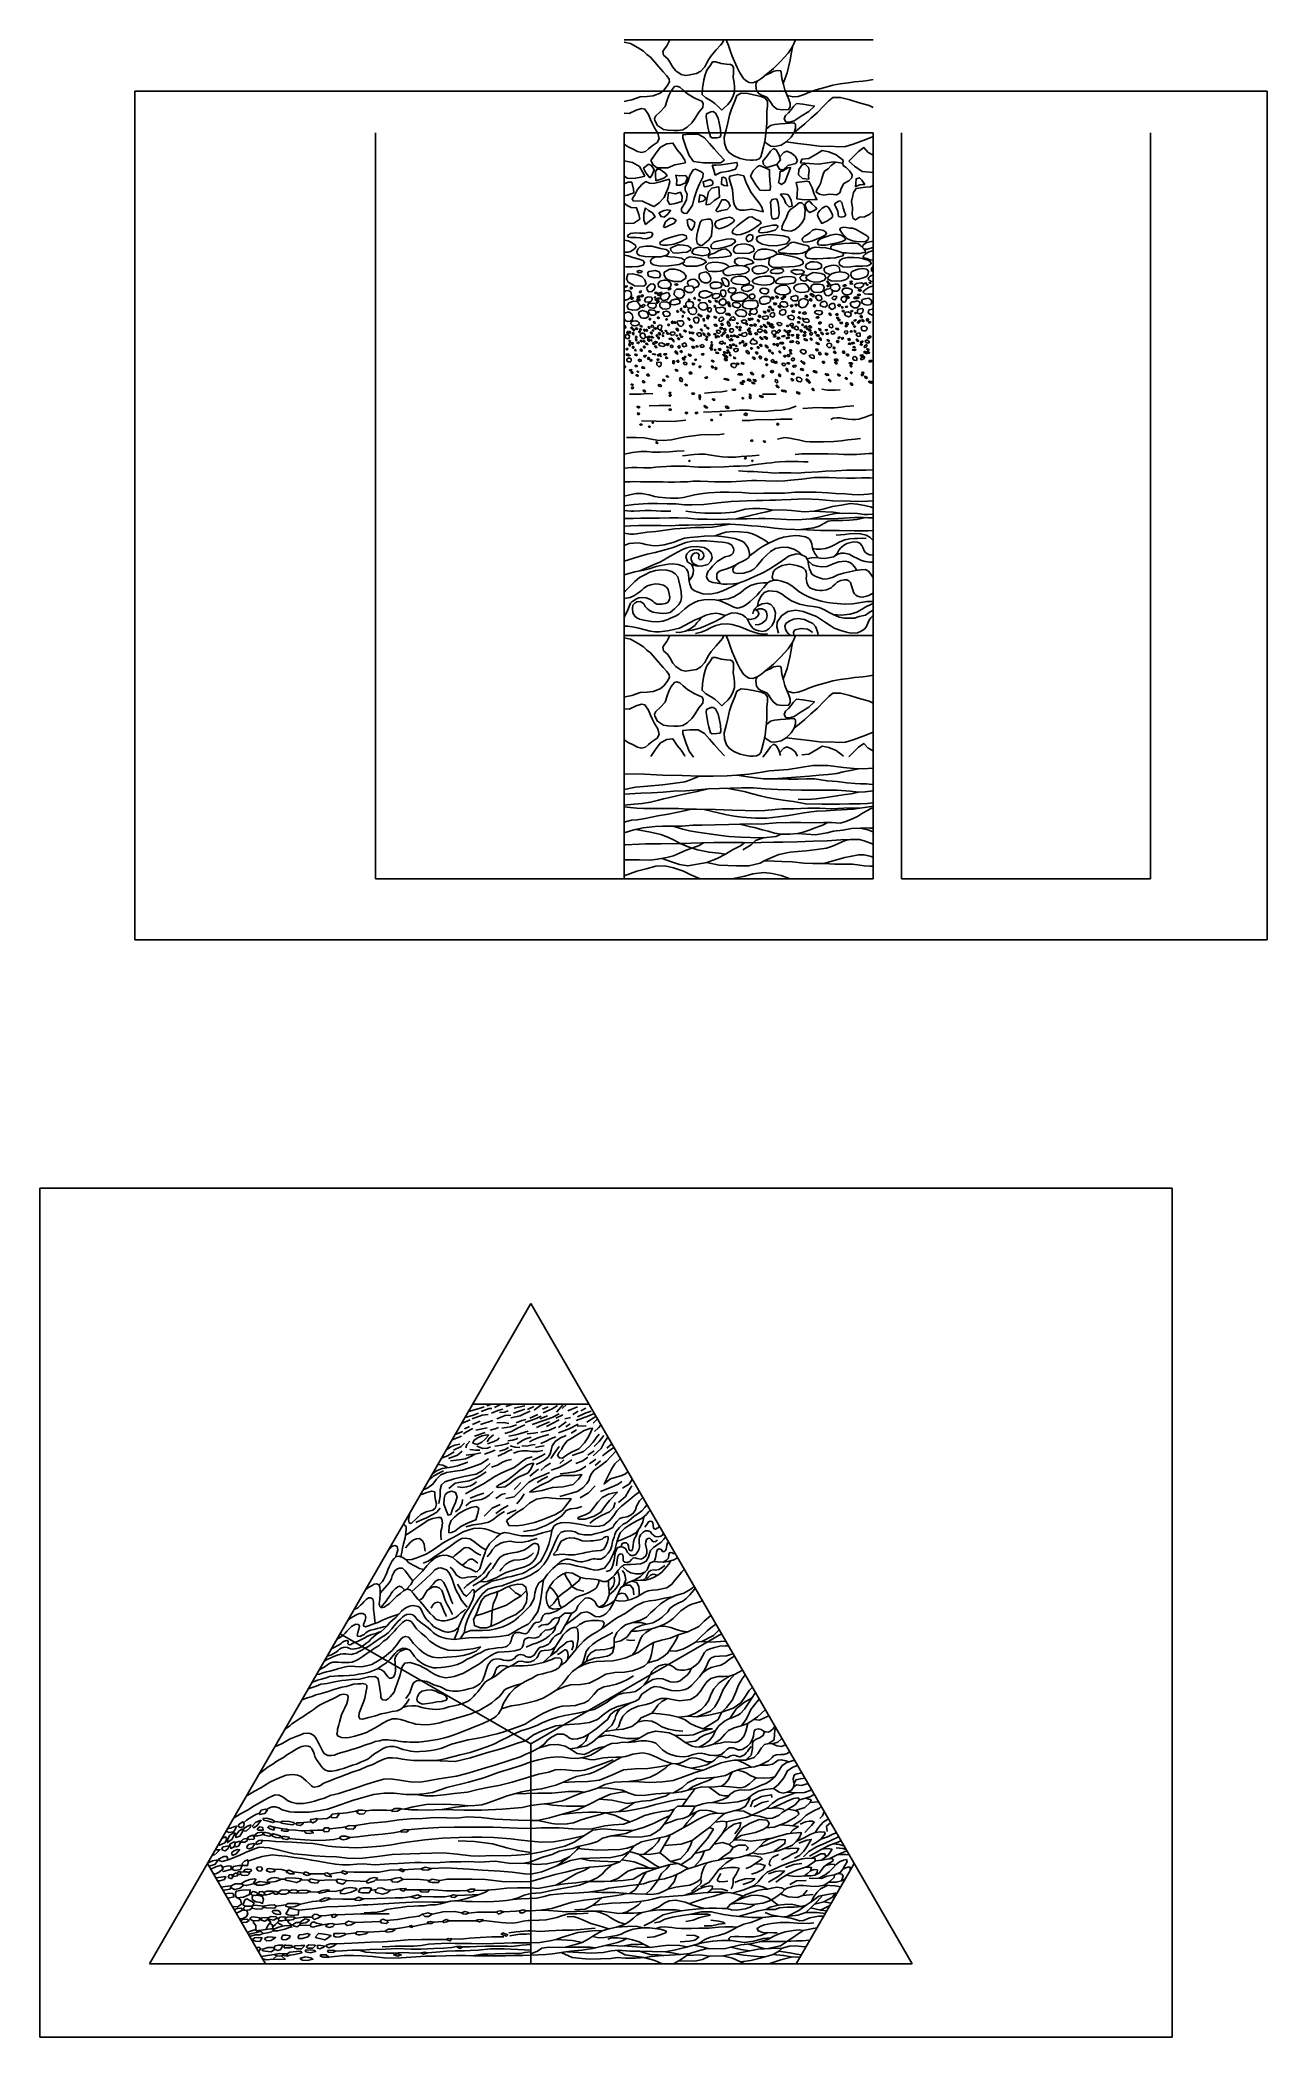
# Model space of a CAD drawing. Header units: millimetres. Extents: x 39 to 1913, y -1214 to 273.
# Drawn here: x 864 to 1234, y -334 to 269 of the extents above; entities that cross this region are included whole.
import ezdxf

# ---------------------------------------------------------------- set-up
doc = ezdxf.new("R2010")
doc.units = ezdxf.units.MM
picture_1 = doc.add_image_def('image6.jpeg', size_in_pixel=(4032, 3024))
picture_2 = doc.add_image_def('image7.jpeg', size_in_pixel=(4032, 3024))

msp = doc.modelspace()

# ---------------------------------------------------------------- linework, layer by layer
at = {"color": 7, "true_color": 0xd6f5ff}
for points in [[(1039.97, 268.92), (1114.97, 268.92)], [(1039.97, 268.28), (1041.89, 267.82), (1044.14, 266.57), (1045.73, 265.53), (1046.78, 264.52), (1047.87, 263.7), (1049.15, 262.19), (1050.27, 260.87), (1051.71, 259.32), (1052.8, 258.08), (1053.5, 257.11), (1053.57, 256.26), (1052.91, 255.09), (1051.94, 253.81), (1050.78, 252.88), (1048.72, 252.11), (1046.9, 251.87), (1044.8, 251.8), (1042.24, 250.9), (1040.69, 250.56), (1039.97, 250.4)], [(1053.7, 268.92), (1052.76, 267.14), (1052.06, 266.28), (1051.55, 265.43), (1051.83, 264.37), (1053.08, 263.24), (1053.94, 261.95), (1054.64, 260.66), (1055.46, 259.61), (1057.1, 258.48), (1058.39, 258.16), (1059.76, 258.36), (1061.71, 258.75), (1063, 259.53), (1064.21, 260.82), (1064.83, 261.99), (1065.38, 262.89), (1066.2, 264.1), (1067.68, 265.89), (1069.01, 267.38), (1069.56, 268.08), (1070.03, 268.92)], [(1070.65, 268.92), (1071.36, 267.26), (1071.98, 265.43), (1072.45, 264.06), (1073.23, 262.38), (1074.05, 260.62), (1074.79, 259.02), (1075.89, 257.34), (1076.74, 256.6), (1077.64, 256.1), (1078.7, 256.02), (1080.22, 256.56), (1081.39, 257.42), (1082.72, 258.48), (1083.74, 259.34), (1084.91, 260.35), (1087.09, 262.38), (1089.36, 264.92), (1090.41, 266.44), (1090.88, 267.3), (1091.55, 268.92)], [(1090.65, 266.87), (1090.19, 264.08), (1089.96, 262.85), (1089.49, 260.7), (1089.04, 259.03), (1088.49, 257.43), (1088.06, 256.33), (1087.84, 255.86)], [(1069.36, 247.78), (1068.35, 248.76), (1067.29, 249.77), (1066.12, 250.51), (1064.56, 251.41), (1063.43, 252.46), (1063.54, 254.38), (1063.93, 256.88), (1064.33, 258.36), (1064.87, 259.8), (1066, 261.33), (1066.59, 262.3), (1067.57, 262.3), (1069.21, 261.8), (1070.77, 261.6), (1072.02, 261.48), (1072.64, 261.21), (1072.88, 260.47), (1072.92, 259.02), (1072.8, 257.73), (1073.07, 255.98), (1073.19, 254.77), (1073.19, 253.25), (1072.72, 251.76), (1071.98, 250.47), (1071.2, 249.46), (1069.87, 248.25), (1069.36, 247.78)], [(1082.39, 258.21), (1083.93, 258.91), (1085.1, 259.47), (1086.26, 259.67), (1087.08, 259.63), (1087.3, 259.24), (1087.49, 257.26), (1087.94, 255.49), (1088.41, 253.86), (1089.08, 252.2), (1089.61, 250.97), (1089.97, 249.74), (1090, 248.79), (1089.5, 247.96), (1087.72, 247.85), (1086.04, 248.07), (1084.84, 248.96), (1084.18, 250.01), (1083.49, 251.03), (1082.95, 251.64), (1082.43, 251.91), (1081.14, 252.36), (1080.39, 252.86), (1079.86, 253.64), (1079.59, 255.21), (1079.78, 256.01), (1080.22, 256.56)], [(1054.92, 241.63), (1053.08, 241.71), (1051.83, 241.95), (1050.03, 243.12), (1049.14, 244.64), (1049.06, 245.26), (1049.45, 246.01), (1050.78, 247.25), (1052.3, 248.89), (1052.85, 250.73), (1053.35, 252.17), (1054.13, 253.54), (1055.11, 254.83), (1055.85, 255.02), (1056.67, 254.67), (1057.69, 253.77), (1058.98, 252.64), (1061.01, 251.47), (1062.34, 250.89), (1063.39, 250.5), (1063.74, 249.79), (1063.62, 248.58), (1062.45, 247.14), (1061.36, 245.3), (1060.34, 243.9), (1058.94, 242.65), (1057.61, 241.83), (1056.2, 241.59), (1054.92, 241.63)], [(1089.08, 252.2), (1090.86, 251.71), (1092.44, 251.84), (1094.16, 252.46), (1095.81, 253.21), (1097.79, 253.86), (1101.13, 254.78), (1102.86, 255.26), (1105.06, 255.66), (1107.53, 256.01), (1109.36, 256.26), (1111.91, 256.51), (1113.41, 256.71), (1114.97, 256.98)], [(1039.97, 246.83), (1041.4, 246.71), (1043.59, 247.72), (1045.15, 248.23), (1046.21, 248.04), (1047.3, 246.4), (1047.89, 244.91), (1048.47, 243.66), (1049.06, 242.41), (1050.07, 240.77), (1050.5, 239.13), (1049.88, 237.96), (1048.39, 236.95), (1047.3, 236.05), (1046.32, 235.23), (1045.19, 235), (1043.98, 235.27), (1042.65, 235.97), (1041.17, 236.67), (1039.97, 237.46)], [(1068.87, 239.56), (1067.9, 239.43), (1066.46, 239.36), (1065.96, 239.65), (1065.46, 241.42), (1065.14, 242.64), (1064.84, 244.56), (1064.62, 245.78), (1064.77, 246.67), (1066.04, 247.22), (1066.78, 247.29), (1067.48, 246.82), (1068.23, 245.28), (1068.6, 243.93), (1068.95, 241.92), (1069.05, 240.25), (1068.87, 239.56)], [(1076.71, 232.74), (1074.95, 233.13), (1073.03, 233.93), (1071.59, 234.95), (1070.77, 235.97), (1070.22, 237.76), (1070.09, 239.58), (1070.64, 241.79), (1071.16, 243.89), (1071.74, 246.27), (1072.26, 248.04), (1073.25, 250.43), (1073.93, 252.15), (1075.22, 252.84), (1077.21, 252.72), (1079.88, 252.15), (1081.25, 251.85), (1082.42, 251.33), (1083.16, 250.43), (1083.19, 248.96), (1082.96, 247.47), (1082.94, 245.83), (1082.91, 243.93), (1082.84, 242.57), (1082.66, 240.77), (1082.44, 238.86), (1081.92, 236.72), (1081.47, 234.75), (1081.17, 233.66), (1080.67, 233.04), (1079.88, 232.71), (1078.83, 232.61), (1077.93, 232.61), (1076.71, 232.74)], [(1090.1, 247.65), (1091.03, 248.89), (1091.92, 249.76), (1093.82, 249.53), (1096.26, 249.14), (1097.31, 248.96), (1095.62, 247.37), (1093.27, 245.96), (1091.23, 244.49), (1089.74, 244.13), (1088.69, 244.22), (1088.19, 245.1), (1088.6, 246.15), (1089.46, 246.9), (1090.1, 247.65)], [(1091.2, 241.05), (1094.36, 243.61), (1096.17, 245.37), (1098.11, 246.95), (1100.27, 249.14), (1101.6, 250.57), (1102.83, 251.6), (1105.15, 251.6), (1107.94, 250.9), (1110.53, 250.07), (1113.85, 249.11), (1114.97, 248.54)], [(1082.8, 242.12), (1084.01, 243.09), (1085.3, 243.44), (1087.1, 243.61), (1088.59, 243.76), (1089.83, 243.86), (1091.08, 243.89), (1091.55, 243.51), (1091.63, 242.32), (1091.2, 241.05), (1090.26, 239.6), (1088.81, 238.14), (1087.27, 237.14), (1085.38, 236.82), (1084.18, 236.92), (1083.31, 237.34), (1082.27, 238.16)], [(1047.93, 232.51), (1049.56, 234.86), (1050.93, 236.62), (1052.82, 237.6), (1054.65, 237.79), (1055.89, 235.77), (1057.07, 234.4), (1058.24, 232.64), (1058.24, 232.64)], [(1060.85, 232.25), (1059.54, 234.08), (1058.63, 236.42), (1057.65, 239.42), (1057.59, 240.27), (1059.74, 240.47), (1062.22, 240.47), (1064.11, 239.42), (1065.68, 237.73), (1067.05, 236.1), (1068.55, 234.4), (1070.18, 232.64)], [(1081.73, 232.31), (1083.1, 234.09), (1084.02, 235.4), (1084.99, 236.14), (1085.73, 235.75), (1086.55, 234.4), (1087.04, 232.79)], [(1086.8, 233.6), (1088.06, 234.96), (1089.01, 235.4), (1090.39, 234.73), (1091.54, 233.84), (1092.15, 232.59)], [(1088.81, 238.14), (1092.29, 237.67), (1095.77, 237.3), (1099.56, 236.82), (1102.21, 236.84), (1104.52, 236.67), (1106.71, 236.79), (1109.02, 237.47), (1110.91, 238.15), (1112.8, 238.85), (1114.97, 239.83)], [(1093.55, 232.97), (1095.65, 233.17), (1098, 234.53), (1099.64, 235.55), (1101.65, 235.19), (1103.88, 234.25), (1106.02, 232.56)], [(1107.65, 232.37), (1110.6, 235.24), (1112.23, 236.43), (1113.5, 234.99), (1114.97, 234.13)], [(1039.97, 232.44), (1042.43, 231.98), (1044.54, 230.7), (1045.45, 229.13), (1046.15, 227.85), (1044.95, 227.52), (1043.34, 227.27), (1041.86, 227.11), (1040.86, 227.23), (1039.97, 227.89)], [(1047.26, 231.47), (1045.81, 230.25), (1046.45, 228.82), (1047.67, 227.34), (1048.27, 228.01), (1049.02, 229.7), (1048.19, 231.08), (1047.26, 231.47)], [(1047.93, 232.51), (1048.71, 231.28), (1049.79, 230.37), (1053.13, 230.33), (1055.2, 231.24), (1058.42, 231.86), (1058.24, 232.64)], [(1049.34, 229.26), (1049.34, 228.25), (1049.52, 226.43), (1051.93, 227.24), (1052.87, 227.99), (1052.24, 228.87), (1050.79, 229.83), (1049.93, 229.93), (1049.34, 229.26)], [(1060.73, 229.75), (1059.77, 228.07), (1059.25, 226.38), (1058.37, 224.54), (1058.37, 223.63), (1058.94, 222.38), (1058.76, 220.75), (1058.08, 219.5), (1057.23, 218.1), (1057.25, 217.22), (1057.93, 216.65), (1058.81, 216.6), (1060.52, 219.04), (1061.07, 221.22), (1061.87, 223.65), (1062.68, 225.5), (1063.61, 227.52), (1063.79, 228.69), (1062.86, 229.34), (1061.48, 229.99), (1060.73, 229.75)], [(1060.85, 232.25), (1063.83, 231.82), (1068.96, 231.82), (1070.18, 232.64)], [(1066.5, 231.13), (1066.99, 229.68), (1067.41, 228.17), (1069.02, 228.9), (1071.48, 229.36), (1073.51, 229.93), (1074.1, 231.13), (1073.95, 231.96), (1071.17, 231.52), (1069.15, 231.23), (1067.72, 231.15), (1066.5, 231.13)], [(1083.99, 223.63), (1082.15, 223.55), (1080.88, 223.58), (1079.63, 225.26), (1078.57, 226.98), (1078.05, 227.86), (1078.85, 229.42), (1080, 230.69), (1080.72, 231), (1082.44, 230.32), (1083.79, 229.73), (1083.73, 228.25), (1083.86, 226.56), (1084.02, 224.69), (1083.99, 223.63)], [(1081.73, 232.31), (1081.9, 231.31), (1082.94, 230.4), (1085.96, 231.35), (1087.04, 232.79)], [(1092.15, 232.59), (1091.67, 231.6), (1089.27, 231.02), (1087.9, 229.74), (1086.74, 229.9), (1085.96, 231.35)], [(1086.94, 229.36), (1086.78, 227.13), (1086.47, 225.96), (1087.4, 225.29), (1088.34, 226.04), (1089.45, 228.84), (1090.1, 230.4), (1089.27, 230.37), (1087.66, 229.31), (1086.94, 229.36)], [(1095.61, 226.92), (1093.66, 227.16), (1092.52, 228.25), (1092.62, 229.88), (1093.56, 231.2), (1094.46, 231.41), (1095.5, 230.45), (1095.74, 229.62), (1095.5, 227.96), (1095.61, 226.92)], [(1093.55, 232.97), (1093.13, 231.85), (1098.5, 231.43), (1103.1, 232.13), (1105.79, 231.76), (1106.02, 232.56)], [(1103.66, 232.06), (1102.35, 231.02), (1101.4, 230.07), (1100.37, 229.36), (1099.91, 228.41), (1099.46, 226.72), (1099.21, 225.81), (1098.75, 224.77), (1098.05, 223.7), (1097.84, 223), (1098.79, 222.38), (1100.16, 222.13), (1101.77, 222.38), (1103.01, 222.25), (1103.97, 222.17), (1105, 222.83), (1105.41, 224.11), (1106.16, 225.6), (1107.65, 226.43), (1108.56, 227.3), (1108.68, 228.25), (1107.9, 229.45), (1106.86, 230.44), (1106.07, 230.94), (1105.79, 231.76)], [(1107.65, 232.37), (1109.38, 230.89), (1111.66, 229.2), (1114.97, 228.95)], [(1039.97, 225.54), (1041.14, 226.06), (1042.23, 226.03), (1042.7, 223.9), (1042.83, 222.81), (1040.98, 222.13), (1039.97, 221.87)], [(1046.47, 226.27), (1045.25, 225.28), (1044, 223.77), (1043.17, 222.18), (1042.39, 221.04), (1042.65, 220.36), (1045.49, 220.26), (1048.17, 218.96), (1049.02, 218.64), (1050.53, 219.79), (1051.99, 221.37), (1053.19, 224.26), (1053.68, 226.16), (1053.45, 226.97), (1050.82, 226.11), (1048.76, 225.59), (1047.59, 225.75), (1046.47, 226.27)], [(1053.68, 219.27), (1052.95, 220.52), (1053.27, 222.88), (1055.38, 222.47), (1056.88, 222.96), (1057.46, 221.71), (1057.28, 220.18), (1055.27, 219.55), (1053.68, 219.27)], [(1055.46, 228.14), (1055.8, 226.69), (1055.67, 225.16), (1056.84, 225.16), (1058.45, 225.83), (1058.99, 227.34), (1058.42, 228.01), (1056.63, 227.96), (1055.46, 228.14)], [(1066.37, 225.16), (1064.84, 224.69), (1064.08, 224.64), (1063.75, 226.17), (1065.85, 226.87), (1066.63, 226.22), (1066.68, 225.47), (1066.37, 225.16)], [(1064.63, 219.63), (1064.86, 220.93), (1065.33, 223.06), (1066.34, 224.25), (1067.87, 224.56), (1068.47, 224.62), (1068.68, 221.45), (1067.02, 220.44), (1065.82, 219.43), (1064.63, 219.19), (1064.63, 219.63)], [(1069.82, 227.5), (1069.4, 227.39), (1069.25, 225.39), (1070.13, 225), (1071.07, 224.9), (1070.81, 226.28), (1070.57, 227.18), (1069.82, 227.5)], [(1072.78, 221.32), (1072.57, 223.78), (1071.59, 227.08), (1071.84, 227.83), (1074.16, 228.38), (1075.97, 227.88), (1076.75, 225.83), (1078.26, 222.93), (1079.35, 221.35), (1080.54, 219.87), (1081.4, 218.49), (1081.86, 217.09), (1080.15, 217.45), (1078.39, 217.92), (1076.23, 217.61), (1074.86, 217.61), (1073.9, 217.97), (1073.22, 219.09), (1072.91, 220.2), (1072.78, 221.32)], [(1094.28, 226.25), (1091.79, 225.89), (1092.21, 224.15), (1092.05, 222.28), (1092, 220.95), (1094.28, 220.67), (1097.24, 220.77), (1098.07, 220.77), (1097.22, 222.41), (1096.62, 224.3), (1095.76, 226.12), (1095.01, 226.35), (1094.28, 226.25)], [(1114.97, 225), (1114.22, 224.58), (1112.69, 224.52), (1111.27, 224.34), (1109.88, 224.15), (1109.03, 222.92), (1108.77, 221.52), (1108.48, 220.23), (1108.74, 218.26), (1108.64, 216.31), (1108.98, 215.05), (1109.64, 214.68), (1110.88, 215.44), (1112.4, 215.55), (1113.98, 216.34), (1114.97, 217.31)], [(1112.46, 225.35), (1111.63, 226.61), (1110.93, 227.34), (1109.89, 227.05), (1109.74, 225.6), (1109.69, 224.7), (1110.98, 225.22), (1111.78, 225.27), (1112.46, 225.35)], [(1039.97, 219.71), (1040.85, 219.03), (1042, 218.38), (1043.69, 218.28), (1044.34, 216.25), (1044.68, 214.87), (1042.8, 213.62), (1041.32, 213.57), (1039.97, 213.65)], [(1046.32, 218.23), (1045.85, 216.48), (1045.82, 214.58), (1046.37, 213.26), (1047.59, 214.25), (1049.26, 215.55), (1048.43, 216.77), (1047.31, 217.52), (1046.32, 218.23)], [(1050.4, 216.72), (1051.99, 217.52), (1053.06, 217.68), (1053.92, 217.52), (1053.11, 216.41), (1052.02, 215.44), (1051.08, 215.63), (1050.4, 216.72)], [(1064.52, 220.96), (1063.93, 221.94), (1062.79, 222.23), (1062.5, 220.93), (1062.4, 220), (1063.62, 220.28), (1064.24, 220.65), (1064.52, 220.96)], [(1067.95, 217.04), (1067.61, 217.43), (1068.37, 218.7), (1069.33, 220.67), (1070.47, 220.7), (1071.4, 220), (1071.9, 218.78), (1070.96, 217.74), (1069.25, 217.51), (1067.95, 217.04)], [(1085.55, 221.04), (1084.55, 220.83), (1084.05, 220), (1084.13, 218.84), (1084.29, 217.4), (1084.26, 216.25), (1084.52, 215.02), (1085.2, 214.86), (1086.38, 215.28), (1086.62, 216.46), (1086.59, 218.14), (1086.36, 219.66), (1085.94, 220.94), (1085.55, 221.04)], [(1090.61, 218.77), (1090.53, 219.56), (1090.31, 220.53), (1089.75, 221.59), (1089.26, 222.33), (1087.9, 222.51), (1087.09, 222.35), (1088.13, 220.86), (1088.69, 219.57), (1089.64, 218.54), (1090.61, 218.77)], [(1088.65, 214.94), (1089.46, 217.06), (1090.15, 217.9), (1091.1, 218.52), (1092.07, 219.29), (1092.73, 219.75), (1093.52, 219.79), (1094.16, 219.11), (1094.46, 217.6), (1094.41, 216.32), (1094.26, 215.07), (1093.65, 213.9), (1092.7, 212.7), (1091.53, 211.74), (1090.18, 211.26), (1088.41, 211.39), (1087.5, 211.74), (1087.58, 212.72), (1088.11, 213.97), (1088.65, 214.94)], [(1095.99, 220.12), (1096.66, 219.38), (1097.63, 218.51), (1098.01, 218), (1097.06, 217.42), (1095.87, 216.86), (1095.15, 217.49), (1094.61, 218.69), (1094.53, 219.34), (1095.02, 220.03), (1095.61, 220.26), (1095.99, 220.12)], [(1098.64, 215.05), (1098.24, 216.07), (1098.44, 216.86), (1099, 217.55), (1099.64, 218.13), (1100.51, 218.67), (1100.97, 218.75), (1101.58, 218.39), (1102.2, 217.29), (1102.73, 216.12), (1102.71, 215.51), (1101.91, 214.86), (1101.05, 214.27), (1100.11, 213.84), (1099.49, 213.58), (1099.1, 214.23), (1098.64, 215.05)], [(1104.55, 215.66), (1104.37, 217.17), (1104.09, 218), (1103.65, 218.72), (1103.37, 219.26), (1103.73, 219.82), (1104.7, 220.31), (1105.06, 220.35), (1105.54, 219.85), (1105.93, 218.32), (1106.35, 216.99), (1106.72, 216.19), (1106.41, 215.63), (1105.33, 215.48), (1104.55, 215.66)], [(1044.74, 209.25), (1043.5, 209.3), (1041.93, 209.28), (1041.1, 209.43), (1040.91, 209.93), (1041.84, 210.53), (1043.2, 210.75), (1044.54, 210.62), (1046.15, 210.66), (1047.41, 210.89), (1048.2, 210.83), (1048.61, 210.36), (1048.06, 209.43), (1046.54, 208.92), (1045.42, 209.02), (1044.74, 209.25)], [(1051.81, 212.58), (1052.36, 214.04), (1053.61, 215.1), (1054.62, 215.18), (1055.56, 214.48), (1055.04, 213.67), (1053.06, 212.71), (1052.23, 212.37), (1051.81, 212.58)], [(1058.94, 214.7), (1059.17, 213.17), (1059.7, 211.82), (1060.29, 211.49), (1060.99, 212.73), (1061.25, 213.86), (1060.42, 214.59), (1059.59, 214.83), (1058.94, 214.7)], [(1062.99, 206.88), (1061.95, 207.54), (1061.77, 208.68), (1061.85, 210.05), (1062.14, 211.32), (1062.51, 212.72), (1062.83, 213.84), (1063.3, 214.6), (1065.05, 214.81), (1065.85, 214.89), (1066.4, 214.42), (1066.53, 212.83), (1066.4, 211.11), (1066.24, 209.79), (1065.5, 208.6), (1064.23, 207.62), (1063.57, 207.06), (1062.99, 206.88)], [(1072.76, 213.99), (1071.48, 213.09), (1070, 212.33), (1068.6, 211.98), (1067.65, 212.33), (1067.3, 213.36), (1067.7, 214.23), (1069.13, 214.81), (1070.69, 215.26), (1071.7, 215.42), (1072.57, 215.13), (1073.15, 214.52), (1072.76, 213.99)], [(1072.86, 211.82), (1074.03, 212.84), (1075.34, 213.89), (1076.5, 214.73), (1077.55, 215.46), (1078.47, 215.56), (1079.78, 214.76), (1080.89, 214.25), (1081.19, 213.62), (1079.93, 212.68), (1078.76, 211.88), (1077.56, 211.17), (1076.34, 210.64), (1075.14, 210.28), (1073.89, 210.14), (1072.71, 210.49), (1072.46, 211), (1072.86, 211.82)], [(1080.48, 211.27), (1081.09, 212.23), (1082.77, 212.68), (1084.71, 213.03), (1085.94, 213.03), (1086.34, 212.51), (1085.46, 211.55), (1083.19, 210.95), (1081.21, 210.74), (1080.69, 210.84), (1080.48, 211.27)], [(1095.21, 210.19), (1095.94, 210.76), (1096.76, 211.56), (1097.71, 211.86), (1099.2, 211.62), (1100.05, 211.42), (1100.68, 211.08), (1100.96, 210.53), (1100.58, 210.08), (1099.4, 209.38), (1098.38, 209.01), (1097.43, 208.62), (1096.69, 208.32), (1095.88, 208.09), (1095.18, 207.99), (1094.49, 207.95), (1093.97, 208.02), (1093.69, 208.3), (1093.62, 208.73), (1093.76, 209.23), (1094.21, 209.6), (1094.66, 209.89), (1095.21, 210.19)], [(1108.78, 212.12), (1109.68, 211.84), (1111.12, 211.07), (1112.25, 210.3), (1113.26, 209.7), (1113.56, 209.33), (1113.49, 208.76), (1112.74, 208.16), (1110.63, 208.04), (1108.81, 208.34), (1107.32, 208.93), (1106.65, 209.56), (1105.88, 210.37), (1105.27, 211.1), (1104.95, 211.8), (1105.3, 212.27), (1106.25, 212.42), (1107.52, 212.22), (1108.07, 212.15), (1108.78, 212.12)], [(1039.97, 208.57), (1041.12, 208.31), (1042.18, 207.78), (1043.32, 207.06), (1043.42, 206.43), (1042.92, 205.76), (1041.84, 205.1), (1041.12, 204.87), (1039.97, 204.87)], [(1044.64, 206.4), (1046.49, 206.74), (1048.29, 206.74), (1050.86, 206.06), (1052.57, 205.66), (1053.46, 205.02), (1052.99, 204.07), (1051.07, 203.49), (1048.68, 203.51), (1046.19, 203.62), (1044.59, 203.94), (1043.86, 204.42), (1043.7, 205.12), (1044.16, 205.86), (1044.64, 206.4)], [(1050.65, 207.78), (1051.95, 208.7), (1053.85, 209.31), (1056.29, 210.05), (1057.53, 210.26), (1058.59, 209.87), (1058.78, 209.05), (1056.95, 208.04), (1054.86, 207.35), (1052.98, 207.01), (1051.66, 206.98), (1050.78, 207.25), (1050.65, 207.78)], [(1056.24, 207.14), (1054.66, 206.54), (1053.91, 206.11), (1054.01, 205.37), (1054.69, 204.69), (1055.91, 204.61), (1057.44, 204.84), (1058.86, 204.87), (1059.89, 205.46), (1059.99, 206.22), (1059.09, 206.81), (1057.84, 207.02), (1056.78, 207.14), (1056.24, 207.14)], [(1065.12, 206.24), (1062.37, 206.37), (1060.84, 205.89), (1060.31, 204.82), (1060.97, 204.29), (1063.42, 203.84), (1065.24, 204.08), (1065.72, 204.79), (1065.65, 205.59), (1065.12, 206.24)], [(1066.17, 204.29), (1067.12, 204.61), (1068.22, 205.22), (1069.26, 205.74), (1070.57, 205.87), (1071.59, 205.24), (1072.19, 204.43), (1072.09, 203.76), (1069.76, 203.39), (1068.59, 203.29), (1066.77, 203.19), (1065.56, 203.06), (1065.26, 203.44), (1065.56, 204.01), (1066.17, 204.29)], [(1066.21, 207.16), (1066.97, 207.91), (1068.02, 208.19), (1069.46, 208.52), (1070.82, 208.85), (1072.34, 208.95), (1073.17, 208.69), (1073.45, 208.01), (1072.17, 207.06), (1070.24, 206.42), (1068.41, 206.02), (1067.07, 205.89), (1066.36, 206.04), (1066.09, 206.59), (1066.21, 207.16)], [(1075.2, 207.34), (1076.25, 207.39), (1077.65, 207.12), (1078.77, 206.57), (1079.17, 205.79), (1079.07, 205.21), (1077.58, 204.61), (1075.67, 204.46), (1073.59, 204.61), (1073.07, 204.91), (1072.89, 205.41), (1072.95, 206.12), (1073.45, 206.74), (1074.09, 207.11), (1075.2, 207.34)], [(1078.68, 209.89), (1078.75, 208.98), (1078.35, 208.41), (1077.35, 208.05), (1077.07, 208.18), (1076.72, 208.86), (1076.91, 209.71), (1077.87, 210.22), (1078.68, 209.89)], [(1081.4, 202.69), (1079.9, 202.68), (1079.14, 202.81), (1079.04, 203.46), (1079.34, 204.49), (1080.32, 205.48), (1081.4, 205.84), (1082.9, 205.76), (1084.85, 205.39), (1085.77, 204.94), (1085.93, 204.33), (1084.8, 203.64), (1083.53, 203.18), (1082.27, 202.79), (1081.4, 202.69)], [(1080.86, 209.87), (1083.27, 210.2), (1085, 210.09), (1087.87, 209.79), (1089.4, 209.42), (1089.93, 208.63), (1088.88, 207.4), (1085.81, 206.82), (1083.43, 206.88), (1081.57, 207.35), (1080.18, 208.1), (1079.83, 208.86), (1080, 209.49), (1080.86, 209.87)], [(1087.09, 205.64), (1088.25, 206.22), (1089.15, 206.8), (1089.77, 207.5), (1090.38, 207.87), (1091.13, 207.9), (1092.57, 207.47), (1094.08, 207.12), (1095.13, 206.94), (1095.6, 206.64), (1095.68, 205.97), (1095.23, 205.31), (1093.73, 204.62), (1092.33, 204.42), (1090.68, 204.41), (1089.72, 204.44), (1088.44, 204.59), (1087.7, 204.62), (1086.95, 204.74), (1086.5, 205.07), (1086.59, 205.49), (1087.09, 205.64)], [(1096.41, 206.09), (1097.57, 206.37), (1098.98, 206.3), (1100.78, 206.17), (1102.44, 205.79), (1103.73, 205.43), (1104.96, 205.03), (1105.73, 204.75), (1106.03, 204.38), (1105.88, 203.83), (1104.7, 203.51), (1103.54, 203.21), (1102.11, 203.14), (1101.1, 203.13), (1099.95, 202.99), (1097.98, 202.91), (1096.57, 202.89), (1095.18, 203.09), (1094.87, 203.28), (1094.61, 203.66), (1094.65, 204.33), (1095.05, 204.93), (1095.63, 205.51), (1096.41, 206.09)], [(1100.2, 206.99), (1099.23, 206.97), (1098.48, 207.14), (1098.21, 207.62), (1098.46, 208.34), (1099.1, 208.89), (1099.81, 209.26), (1101.05, 209.68), (1102.14, 210.05), (1103.24, 210.28), (1104.1, 210.32), (1104.95, 210.18), (1105.72, 209.81), (1106.45, 209.25), (1106.72, 208.74), (1105.62, 208.08), (1104.63, 207.84), (1103.14, 207.51), (1102.19, 207.34), (1100.72, 207.06), (1100.2, 206.99)], [(1102.2, 205.84), (1102.23, 206.48), (1102.55, 206.88), (1103.69, 207.17), (1104.78, 207.3), (1106.18, 207.49), (1107.85, 207.59), (1109.75, 207.59), (1110.54, 207.45), (1111.38, 206.71), (1112.12, 205.99), (1112.67, 205.35), (1112.61, 204.88), (1111.01, 204.5), (1108.53, 204.5), (1106.91, 204.72), (1105.73, 204.75)], [(1114.97, 208.26), (1113.06, 207.82), (1112.02, 207.1), (1111.75, 206.35)], [(1114.97, 205.38), (1113.53, 204.86), (1112.51, 204.22), (1112.04, 203.68), (1112.24, 203.2), (1113.1, 202.97), (1114.12, 202.64), (1114.97, 202.5)], [(1112.25, 205.84), (1113.32, 205.84), (1114.59, 206.19), (1114.97, 206.33)], [(1039.97, 204.02), (1041.18, 203.77), (1042.58, 203.34), (1044.5, 202.84), (1045.58, 202.34), (1046.09, 201.78), (1045.68, 200.98), (1044.18, 200.59), (1042.21, 200.49), (1040.53, 200.48), (1039.97, 200.54)], [(1044.55, 199.35), (1045.34, 199.22), (1045.04, 198.75), (1044.29, 198.71), (1043.86, 198.84), (1043.91, 199.13), (1044.55, 199.35)], [(1047.44, 199.1), (1049.24, 199.35), (1050.44, 198.96), (1050.89, 198.13), (1050.54, 197.3), (1048.96, 197.2), (1047.31, 197.7), (1047.04, 198.41), (1047.11, 198.86), (1047.44, 199.1)], [(1049.36, 203.5), (1048.39, 203.02), (1047.88, 202.43), (1047.98, 201.63), (1048.79, 201.04), (1050.77, 200.69), (1053.42, 200.78), (1056.54, 201.18), (1057.99, 201.84), (1058.14, 202.51), (1057.25, 203.06), (1055.21, 203.37), (1053.57, 203.54), (1052.03, 203.78)], [(1052.04, 198.91), (1053.72, 199.76), (1055.22, 199.76), (1056.69, 199.36), (1057.9, 198.71), (1058.59, 197.63), (1058.45, 197.01), (1057.05, 196.05), (1055.01, 196.03), (1053.19, 196.56), (1052.41, 197.13), (1051.97, 198.05), (1052.04, 198.91)], [(1058.14, 202.51), (1058.77, 203.06), (1059.77, 203.46), (1061.44, 203.33), (1063.01, 203.04), (1064.34, 202.43), (1064.67, 201.88), (1063.55, 201.16), (1061.89, 200.7), (1059.99, 200.7), (1058.76, 200.73), (1057.89, 201.06), (1057.51, 201.62)], [(1064.54, 198.95), (1062.98, 198.59), (1062.5, 198.05), (1062.58, 197.07), (1063.23, 196.04), (1064.14, 195.63), (1065.15, 195.65), (1065.94, 196.28), (1066.04, 197.09), (1065.91, 197.7), (1065.32, 198.49), (1064.54, 198.95)], [(1064.58, 200.75), (1065.36, 201.55), (1066.87, 201.86), (1068.47, 201.76), (1069.66, 201.58), (1070.6, 201.26), (1071.14, 200.86), (1071.5, 200.46), (1070.5, 199.9), (1069.87, 199.45), (1068.92, 199.2), (1067.99, 199.1), (1066.37, 199.05), (1065.33, 199.21), (1064.83, 199.65), (1064.59, 200.15), (1064.58, 200.75)], [(1071.5, 200.46), (1073.09, 200.81), (1074.39, 200.91), (1075.68, 200.78), (1076.5, 200.56), (1077.17, 200.26), (1077.62, 199.78), (1077.53, 199.18), (1076.62, 198.57), (1075.07, 198.28), (1073.57, 198.2), (1072.45, 198.05), (1071.65, 197.88), (1070.85, 197.83), (1070.2, 198.18), (1069.82, 198.8), (1069.87, 199.45)], [(1074.39, 200.91), (1073.55, 201.45), (1073.15, 202.03), (1073.35, 202.66), (1074.24, 203.08), (1075.48, 203.21), (1076.92, 202.99), (1077.72, 202.73), (1078.43, 202.36), (1079, 201.71), (1078.23, 201.35), (1077.18, 201.18), (1075.94, 200.71)], [(1078.77, 200.2), (1079.77, 200.69), (1081.25, 200.84), (1082.35, 200.63), (1082.98, 200.33), (1083.4, 199.86), (1083.37, 199.48), (1082.75, 198.91), (1081.92, 198.61), (1080.59, 198.4), (1079.79, 198.38), (1079.12, 198.68), (1078.74, 199.08), (1078.49, 199.7), (1078.77, 200.2)], [(1085.93, 204.33), (1087.43, 204.28), (1088.65, 204.01), (1090.61, 203.63), (1091.8, 203.31), (1092.81, 202.86), (1093.61, 202.48), (1093.94, 201.93), (1093.89, 201.43), (1092.91, 200.88), (1091.33, 200.6), (1089.53, 200.43), (1087.25, 200.33), (1085.43, 200.3), (1084.7, 200.41), (1083.95, 200.81), (1083.58, 201.25), (1083.55, 201.81), (1083.7, 202.55), (1084.07, 203.37)], [(1084.17, 199.38), (1084.95, 199.76), (1085.77, 199.98), (1086.62, 200), (1087.5, 199.86), (1087.86, 199.63), (1088.01, 199.15), (1087.6, 198.75), (1086.53, 198.51), (1085.45, 198.46), (1084.48, 198.61), (1084.1, 198.91), (1084.17, 199.38)], [(1093.53, 199.49), (1092.29, 199.59), (1091.23, 199.55), (1090.58, 199.39), (1090.2, 199.04), (1091.04, 198.45), (1091.86, 198.21), (1092.68, 198.25), (1093.62, 198.41), (1094.16, 198.77), (1094.17, 199.08), (1093.53, 199.49)], [(1098.26, 201.92), (1097.08, 202.03), (1096.17, 201.94), (1095.44, 201.6), (1094.77, 201.18), (1094.56, 200.47), (1095.07, 199.92), (1096.4, 199.63), (1098.26, 199.81), (1099.4, 200.19), (1099.46, 201.07), (1099.25, 201.38), (1098.26, 201.92)], [(1102.23, 198.18), (1101.41, 198.36), (1100.54, 198.79), (1100.25, 199.35), (1100.2, 200.07), (1100.91, 200.52), (1102.31, 200.84), (1103.11, 200.94), (1103.85, 200.91), (1104.38, 200.71), (1104.76, 200.3), (1104.95, 199.46), (1104.92, 198.97)], [(1106.45, 198.81), (1104.92, 198.97), (1103.74, 198.8), (1102.65, 198.45), (1101.82, 197.91), (1101.2, 197.1), (1101.33, 196.8), (1102.36, 196.28), (1103.88, 196.13), (1105.48, 196.28), (1106.55, 196.53), (1107.24, 196.98), (1107.67, 197.66), (1107.54, 198.19), (1106.92, 198.61), (1106.45, 198.81)], [(1111.83, 202.95), (1110.7, 203.16), (1109.13, 203.31), (1107.28, 203.29), (1105.82, 202.97), (1105.1, 202.51), (1104.76, 201.88), (1104.89, 201.08), (1105.87, 200.51), (1107.33, 200.42), (1109.72, 200.7), (1111.82, 200.72), (1113.19, 200.82), (1113.82, 200.94), (1114.43, 201.42), (1114.19, 201.99), (1113.4, 202.45), (1112.42, 202.77), (1111.83, 202.95)], [(1113.09, 199.81), (1111.82, 200), (1110.45, 199.8), (1109.12, 199.28), (1108.35, 198.84), (1108.31, 198.05), (1108.59, 197.25), (1109.48, 196.73), (1110.57, 196.77), (1111.99, 197.18), (1113.04, 197.57), (1113.43, 198.05), (1113.64, 199.1), (1113.09, 199.81)], [(1114.97, 200.68), (1114.55, 200.01), (1114.49, 199.25), (1114.97, 198.82)], [(1039.97, 192.77), (1040.33, 193.19), (1041.16, 193.3), (1041.94, 192.9), (1042.12, 191.97), (1041.85, 191.2), (1041.07, 190.6), (1040.34, 190.42), (1039.97, 190.69)], [(1040.7, 194.78), (1040.32, 194.66), (1040.32, 194.33), (1040.78, 194.4), (1040.89, 194.61), (1040.7, 194.78)], [(1042.45, 195.13), (1041.18, 195.83), (1040.68, 196.9), (1041.06, 198.28), (1042.46, 198.41), (1043.83, 198.06), (1045.29, 197.55), (1046.21, 196.53), (1046.54, 195.25), (1045.83, 194.63), (1043.03, 194.77), (1042.45, 195.13)], [(1042.25, 194.36), (1041.75, 194.23), (1041.85, 193.79), (1042.22, 193.83), (1042.37, 194.11), (1042.25, 194.36)], [(1044.89, 193.27), (1044.53, 192.85), (1044.64, 192.65), (1045.05, 192.93), (1045.12, 193.18), (1044.89, 193.27)], [(1047.86, 195.3), (1048.59, 195.37), (1049.09, 195.09), (1049.3, 194.37), (1049.01, 193.61), (1048.24, 193.07), (1047.25, 192.92), (1046.84, 193.5), (1046.81, 194.18), (1047.34, 194.84), (1047.86, 195.3)], [(1051.88, 196.46), (1050.69, 196.12), (1050.21, 195.44), (1050.27, 194.57), (1051.26, 194.04), (1052.96, 193.95), (1053.81, 194.38), (1054.09, 194.99), (1053.87, 195.65), (1053.07, 196.31), (1052.43, 196.46), (1051.88, 196.46)], [(1053.65, 194.03), (1053.24, 193.68), (1053.39, 193.55), (1053.81, 193.67), (1053.97, 193.98), (1053.65, 194.03)], [(1057.05, 193.72), (1055.74, 193.78), (1055.1, 193.18), (1055.04, 192.04), (1055.67, 191.32), (1056.66, 190.91), (1057.53, 191.23), (1058.08, 192.1), (1058.07, 192.72), (1057.7, 193.32), (1057.05, 193.72)], [(1055.9, 195.38), (1055.32, 195.26), (1055.22, 195.02), (1055.8, 194.91), (1056.16, 195.14), (1055.9, 195.38)], [(1060.51, 194.65), (1059.38, 194.76), (1058.26, 194.42), (1058.03, 193.86), (1058.33, 193.27), (1059.1, 192.76), (1060.32, 192.78), (1061.02, 193.41), (1060.96, 194.09), (1060.51, 194.65)], [(1059.38, 194.76), (1059.05, 195.51), (1059.16, 196.18), (1060.16, 196.67), (1061.15, 196.74), (1061.98, 196.28), (1062.59, 195.39), (1062.27, 194.56), (1060.96, 194.09)], [(1065.67, 192.88), (1064.76, 193.26), (1063.93, 193.27), (1062.92, 192.96), (1062.52, 192.48), (1062.56, 191.67), (1063.03, 191.29), (1063.92, 191.01), (1064.58, 191.08), (1065.78, 191.61), (1066.44, 192.27), (1066.32, 192.66), (1065.67, 192.88)], [(1068.1, 195.85), (1066.82, 195.82), (1066.03, 195.47), (1065.82, 195.01), (1066.04, 194.27), (1066.64, 193.95), (1067.58, 193.91), (1069.05, 194.24), (1069.42, 194.93), (1069.04, 195.68), (1068.1, 195.85)], [(1070.12, 193.41), (1069.4, 193.43), (1069.08, 193.19), (1068.94, 192.6), (1069.15, 191.93), (1069.55, 191.47), (1070.14, 191.39), (1070.49, 191.95), (1070.62, 192.58), (1070.51, 193.14), (1070.12, 193.41)], [(1071.23, 196.49), (1070.66, 196.91), (1069.99, 197.14), (1069.51, 197.06), (1069.32, 196.9), (1069.56, 196.1), (1069.98, 195.09), (1070.45, 194.6), (1071.17, 194.58), (1071.54, 195.06), (1071.53, 195.73), (1071.23, 196.49)], [(1073.58, 193.85), (1072.86, 194.11), (1071.82, 194.06), (1071.38, 193.74), (1071.28, 193.21), (1071.73, 192.73), (1072.67, 192.49), (1073.21, 192.73), (1073.65, 193.24), (1073.58, 193.85)], [(1076.39, 197.46), (1075.43, 197.69), (1074.39, 197.68), (1073.09, 197.33), (1072.44, 196.81), (1072.19, 196.13), (1072.76, 195.52), (1073.92, 195.21), (1076.32, 195.05), (1077.62, 195.41), (1077.73, 196.18), (1077.02, 197), (1076.39, 197.46)], [(1077, 194.94), (1075.89, 194.63), (1075.41, 194.32), (1075.3, 193.78), (1075.91, 193.26), (1076.97, 193.06), (1078.34, 193.5), (1078.84, 194.01), (1078.9, 194.56), (1078.26, 194.94), (1077.32, 195.08), (1077, 194.94)], [(1083.92, 197.64), (1082.27, 197.7), (1080.82, 197.5), (1079.83, 197.19), (1079.01, 196.8), (1078.53, 196.17), (1079.06, 195.55), (1080.33, 195.16), (1082.16, 194.95), (1083.98, 195.19), (1085.08, 195.76), (1085.18, 196.42), (1084.92, 197.16), (1083.92, 197.64)], [(1083.25, 193.72), (1082.69, 193.96), (1081.77, 194.09), (1081.04, 193.76), (1080.88, 193.29), (1081.38, 192.56), (1082.29, 192.32), (1082.9, 192.35), (1083.49, 192.96), (1083.46, 193.4), (1083.25, 193.72)], [(1088.94, 194.84), (1087.69, 194.92), (1086.85, 194.73), (1085.85, 194.24), (1085.25, 193.31), (1085.7, 192.59), (1086.86, 192.14), (1088.68, 192.01), (1089.88, 192.61), (1090.09, 193.2), (1089.58, 194.25), (1088.94, 194.84)], [(1090.6, 197.48), (1089.06, 197.59), (1087.66, 197.38), (1086.69, 197.06), (1086.19, 196.68), (1085.61, 196.13), (1085.8, 195.53), (1087.06, 195.28), (1088.91, 195.28), (1090.93, 195.57), (1091.39, 195.79), (1091.68, 196.68), (1091.34, 197.26), (1090.6, 197.48)], [(1095.3, 194.77), (1094.48, 195.37), (1093.67, 195.42), (1092.46, 195.24), (1091.63, 194.91), (1091.1, 194.22), (1091.2, 193.72), (1091.91, 193.05), (1093.05, 192.73), (1094.33, 192.79), (1095.37, 193.06), (1095.73, 193.83), (1095.3, 194.77)], [(1095.18, 197.91), (1094.13, 198.02), (1093.42, 197.81), (1092.92, 197.22), (1093.31, 196.44), (1094.27, 196.19), (1094.87, 196.33), (1095.26, 196.63)], [(1099.31, 198.42), (1097.96, 198.69), (1096.93, 198.73), (1095.88, 198.31), (1095.18, 197.91), (1094.73, 197.31), (1095.05, 196.77), (1095.97, 196.19), (1097.47, 195.83), (1098.97, 195.96), (1100.32, 196.5), (1100.72, 197.27), (1100.38, 198.04), (1099.31, 198.42)], [(1099.84, 195.05), (1098.69, 195.26), (1097.04, 195.25), (1096.51, 194.89), (1096.1, 194.16), (1096.54, 193.26), (1097.25, 192.82), (1098.93, 192.74), (1099.76, 193.07), (1100.17, 193.68), (1100.2, 194.39), (1099.84, 195.05)], [(1102.13, 193.99), (1101.05, 193.76), (1100.28, 193.26), (1100.38, 192.51), (1100.87, 191.88), (1101.59, 191.78), (1102.36, 192.15), (1102.71, 192.7), (1102.59, 193.55), (1102.13, 193.99)], [(1101.32, 196.13), (1101.09, 196.12), (1101.04, 196.03), (1101.1, 195.9), (1101.33, 195.87), (1101.49, 196.01), (1101.32, 196.13)], [(1101.52, 194.84), (1101.23, 194.83), (1101.06, 194.71), (1101.25, 194.52), (1101.49, 194.49), (1101.67, 194.66), (1101.52, 194.84)], [(1101.69, 195.64), (1101.38, 195.61), (1101.31, 195.48), (1101.49, 195.35), (1101.76, 195.38), (1101.84, 195.51), (1101.69, 195.64)], [(1102.07, 195.2), (1101.84, 195.14), (1101.89, 195), (1102.11, 194.99), (1102.19, 195.12), (1102.07, 195.2)], [(1102.13, 193.99), (1102.16, 194.65), (1102.64, 195.08), (1103.53, 195.27), (1104.39, 195.21), (1104.88, 194.66), (1104.94, 194.19), (1104.63, 193.49), (1104.07, 193.17), (1103.23, 193.09), (1102.59, 193.55)], [(1108.3, 193.78), (1107.45, 194.06), (1106.47, 194), (1105.91, 193.75), (1105.64, 193.27), (1105.73, 192.65), (1106.52, 192.07), (1107.18, 192), (1108.14, 192.24), (1108.64, 192.98), (1108.68, 193.52), (1108.3, 193.78)], [(1106.4, 195.04), (1105.92, 194.86), (1106.09, 194.58), (1106.82, 194.79), (1106.72, 195.03), (1106.4, 195.04)], [(1108.66, 195.57), (1108.03, 195.47), (1108.14, 195.28), (1108.84, 195.32), (1108.66, 195.57)], [(1108.52, 196.19), (1108.04, 196.1), (1108.04, 195.87), (1108.6, 195.93), (1108.72, 196.09), (1108.52, 196.19)], [(1111.38, 195.69), (1109.98, 195.49), (1109.42, 195.05), (1109.53, 194.36), (1110.46, 194), (1111.37, 194.21), (1112.11, 194.85), (1112.2, 195.36), (1111.38, 195.69)], [(1111.12, 193.68), (1110.52, 193.52), (1110.64, 193.25), (1111.26, 193.15), (1111.35, 193.41), (1111.12, 193.68)], [(1114.97, 194.7), (1113.79, 194.34), (1112.87, 193.77), (1111.94, 192.89), (1112.51, 192.35), (1113.63, 192.25), (1114.97, 192.25)], [(1112.81, 195.69), (1112.54, 195.56), (1112.61, 195.4), (1112.88, 195.41), (1112.98, 195.57), (1112.81, 195.69)], [(1113.31, 195.19), (1113.09, 195.19), (1113.09, 194.96), (1113.31, 194.92), (1113.48, 195.1), (1113.31, 195.19)], [(1114.97, 198.1), (1114.08, 197.66), (1113.67, 197.29), (1113.54, 196.73), (1114.22, 196.16), (1114.97, 196.1)], [(1114.19, 195.72), (1113.8, 195.69), (1114, 195.5), (1114.33, 195.56), (1114.35, 195.64), (1114.19, 195.72)], [(1039.97, 186.25), (1040.35, 186.62), (1040.96, 186.82), (1041.54, 186.76), (1042.3, 186.15), (1042.54, 185.31), (1042.4, 184.55), (1041.89, 184.14), (1041.04, 184.02), (1040.42, 184.21), (1039.97, 184.77)], [(1040.86, 188.69), (1041.3, 189.61), (1042.74, 190.1), (1043.85, 189.98), (1044.74, 188.8), (1044.61, 188.01), (1043.83, 187.47), (1042.53, 187.4), (1041.23, 187.68), (1040.89, 188.22), (1040.86, 188.69)], [(1042.55, 191.3), (1042.06, 191.06), (1042.03, 190.77), (1042.4, 190.68), (1042.63, 191.13), (1042.55, 191.3)], [(1044.51, 190.81), (1043.91, 190.79), (1043.79, 190.51), (1044.33, 190.23), (1044.72, 190.36), (1044.51, 190.81)], [(1044.33, 191.71), (1043.81, 191.4), (1044.09, 191.13), (1044.62, 191.3), (1044.68, 191.61), (1044.33, 191.71)], [(1044.8, 185.51), (1044.29, 186.16), (1044.47, 186.86), (1045.47, 187.26), (1046.72, 186.87), (1047.2, 186.25), (1047.23, 185.49), (1046.5, 184.95), (1045.62, 184.97), (1045.03, 185.11), (1044.8, 185.51)], [(1045.41, 192.01), (1045.1, 191.86), (1045.29, 191.42), (1045.63, 191.68), (1045.64, 191.92), (1045.41, 192.01)], [(1045.79, 189.09), (1045.13, 188.74), (1045.15, 188.35), (1045.76, 188.27), (1046.23, 188.86), (1045.79, 189.09)], [(1047.63, 189.86), (1046.38, 189.88), (1046.05, 190.38), (1046.42, 191.08), (1047.17, 191.43), (1048.12, 191.31), (1048.44, 190.85), (1048.22, 190.23), (1047.63, 189.86)], [(1049.37, 189.41), (1047.37, 189.55), (1046.94, 188.8), (1047.53, 188.19), (1048.84, 187.94), (1049.58, 188.52), (1049.57, 189.03), (1049.37, 189.41)], [(1049.11, 187.27), (1048, 187.46), (1047.32, 187.32), (1047.27, 186.9), (1047.58, 186.27), (1048.12, 185.94), (1048.84, 185.89), (1049.36, 186.07), (1049.55, 186.75), (1049.39, 187.06), (1049.11, 187.27)], [(1049.17, 191.48), (1049.01, 191.26), (1049.22, 191.01), (1049.41, 191.23), (1049.36, 191.41), (1049.17, 191.48)], [(1049.75, 192.77), (1049.13, 192.69), (1049.3, 192.46), (1049.79, 192.43), (1049.99, 192.62), (1049.75, 192.77)], [(1050.32, 191.11), (1049.49, 190.72), (1049.32, 190.46), (1049.75, 190.2), (1050.27, 190.62), (1050.48, 190.93), (1050.32, 191.11)], [(1050.28, 190.15), (1049.7, 189.88), (1049.92, 189.48), (1050.47, 189.95), (1050.45, 190.14), (1050.28, 190.15)], [(1050.45, 187.04), (1049.91, 186.93), (1049.92, 186.68), (1050.23, 186.64), (1050.52, 186.89), (1050.45, 187.04)], [(1050.93, 192.75), (1050.17, 192.47), (1049.99, 192.08), (1050.37, 191.84), (1051.11, 192.38), (1051.24, 192.74), (1050.93, 192.75)], [(1052.6, 189.93), (1051.22, 189.87), (1050.69, 189.35), (1050.73, 188.47), (1051.48, 187.85), (1052.38, 187.7), (1053.42, 187.87), (1053.8, 188.31), (1053.77, 188.98), (1053.4, 189.65), (1052.6, 189.93)], [(1052.85, 192.71), (1051.09, 192.12), (1050.83, 191.22), (1051.29, 190.55), (1051.88, 190.29), (1053.03, 190.6), (1053.74, 191.69), (1053.38, 192.54), (1052.85, 192.71)], [(1053.51, 186.82), (1052.7, 187.07), (1051.78, 186.86), (1051.62, 186.36), (1052.06, 185.64), (1053.01, 185.54), (1053.64, 185.77), (1053.77, 186.2), (1053.51, 186.82)], [(1055.44, 190.72), (1054.3, 190.42), (1053.77, 189.79), (1053.98, 189.15), (1055.2, 188.97), (1056.63, 189.43), (1056.85, 190.06), (1056.47, 190.56), (1055.78, 190.72), (1055.44, 190.72)], [(1056.23, 187.12), (1055.93, 187.32), (1055.81, 187.14), (1055.99, 186.82), (1056.29, 186.81), (1056.23, 187.12)], [(1057.23, 187.97), (1057.19, 187.63), (1057.24, 187.25), (1057.07, 187.25), (1056.9, 187.53), (1056.96, 187.83), (1057.1, 187.97), (1057.23, 187.97)], [(1058.17, 186.8), (1057.83, 187.07), (1057.59, 186.96), (1057.82, 186.68), (1058.08, 186.56), (1058.23, 186.62), (1058.17, 186.8)], [(1058.17, 188.65), (1057.93, 188.67), (1057.92, 188.39), (1058.33, 188.25), (1058.44, 188.38), (1058.17, 188.65)], [(1060.61, 189.86), (1059.94, 190.05), (1058.91, 189.95), (1058.48, 189.57), (1058.52, 189.01), (1058.7, 188.5), (1059.17, 188.13), (1060.03, 188), (1060.49, 188.18), (1060.73, 188.77), (1060.81, 189.02), (1060.74, 189.48), (1060.61, 189.86)], [(1059.6, 188.06), (1059.27, 187.75), (1059.23, 187.42), (1059.5, 186.67), (1059.89, 186.3), (1060.5, 186.11), (1061.22, 186.17), (1061.75, 186.75), (1061.77, 187.55), (1061.58, 187.89), (1061.06, 188.19), (1060.57, 188.37)], [(1059.66, 190.66), (1059.54, 190.75), (1059.41, 190.75), (1059.25, 190.49), (1059.37, 190.22), (1059.6, 190.16), (1059.71, 190.42), (1059.66, 190.66)], [(1061.33, 191.13), (1061.13, 191.3), (1060.95, 191.13), (1061.15, 190.82), (1061.35, 190.77), (1061.35, 190.77), (1061.33, 191.13)], [(1062.89, 190.52), (1062.34, 190.66), (1062.22, 190.53), (1062.49, 190.26), (1062.72, 190.19), (1062.9, 190.39), (1062.89, 190.52)], [(1064.37, 189.6), (1063.18, 189.68), (1062.7, 189.46), (1062.36, 189), (1062.35, 188.51), (1062.6, 187.97), (1063.15, 187.59), (1063.74, 187.38), (1064.26, 187.49), (1064.94, 187.95), (1065.02, 188.67), (1064.9, 189.12), (1064.73, 189.31), (1064.37, 189.6)], [(1065.98, 188.13), (1065.37, 188.15), (1065.17, 187.72), (1065.19, 187.17), (1065.52, 186.94), (1065.94, 186.95), (1066.2, 187.38), (1066.29, 187.81), (1065.98, 188.13)], [(1066.06, 190.03), (1065.86, 190.21), (1065.48, 190.35), (1065.39, 190.13), (1065.73, 189.8), (1065.96, 189.73), (1066.08, 189.85), (1066.06, 190.03)], [(1068.43, 192.37), (1067.43, 192.44), (1066.87, 192.2), (1066.62, 191.96), (1066.48, 191.54), (1066.67, 191.1), (1067.22, 190.79), (1068.02, 191), (1068.69, 191.47), (1068.73, 192.02), (1068.43, 192.37)], [(1067.13, 188.84), (1067.02, 188.64), (1067.19, 188.33), (1067.36, 188.29), (1067.47, 188.55), (1067.47, 188.66), (1067.35, 188.81), (1067.13, 188.84)], [(1067.55, 190.34), (1067.29, 190.19), (1067.72, 189.83), (1067.99, 189.88), (1067.99, 190.21), (1067.55, 190.34)], [(1069.47, 188.29), (1070.27, 187.98), (1070.46, 187.27), (1070.25, 186.9), (1069.67, 186.48), (1068.71, 186.45), (1068.08, 186.74), (1067.7, 187.21), (1067.6, 187.69), (1067.62, 187.97), (1067.93, 188.16), (1068.78, 188.23), (1069.09, 188.23), (1069.47, 188.29)], [(1069.51, 190.79), (1068.73, 190.34), (1068.43, 189.79), (1068.79, 189.19), (1069.66, 188.84), (1070.37, 189.1), (1070.68, 189.64), (1070.63, 190.4), (1070.42, 190.61), (1069.79, 190.83), (1069.51, 190.79)], [(1071.37, 189.93), (1070.98, 189.87), (1071.13, 189.46), (1071.73, 189.24), (1071.75, 189.43), (1071.54, 189.86), (1071.37, 189.93)], [(1071.69, 188.96), (1071.42, 189.07), (1071.4, 188.68), (1071.8, 188.47), (1072.04, 188.5), (1071.93, 188.79), (1071.69, 188.96)], [(1074.07, 192.68), (1073.42, 192.41), (1072.76, 192.13), (1072.26, 191.83), (1072.07, 191.3), (1072.5, 190.41), (1073.9, 190.09), (1075.56, 190.12), (1076.5, 190.71), (1077.23, 191.23), (1077.14, 191.97), (1076.22, 192.44), (1075.2, 192.72), (1074.47, 192.73), (1074.07, 192.68)], [(1074.6, 189.53), (1073.93, 189.71), (1073.07, 189.73), (1072.71, 189.54), (1072.57, 189.07), (1072.76, 188.59), (1073.27, 188.27), (1074.08, 188.07), (1074.37, 188.11), (1074.85, 188.41), (1075.02, 188.85), (1075.03, 189.15), (1074.6, 189.53)], [(1075.86, 187.43), (1075.37, 187.6), (1074.65, 187.54), (1074.13, 187.43), (1073.48, 186.88), (1073.54, 186.48), (1073.89, 185.96), (1074.48, 185.63), (1075.52, 185.51), (1076.35, 185.54), (1076.73, 185.89), (1076.81, 186.55), (1076.64, 186.98), (1076.22, 187.33), (1075.86, 187.43)], [(1079.49, 190.35), (1078.75, 190.36), (1077.55, 190.3), (1076.37, 190.13), (1075.83, 189.83), (1075.62, 188.81), (1075.84, 188.34), (1076.68, 187.89), (1077.73, 187.83), (1078.79, 187.85), (1079.9, 188.09), (1080.29, 188.77), (1080.26, 189.45), (1080.02, 190.07), (1079.49, 190.35)], [(1078.76, 192.29), (1077.87, 192), (1077.64, 191.6), (1077.92, 190.96), (1078.72, 190.83), (1079.28, 191.26), (1079.28, 191.82), (1079.13, 191.99), (1078.76, 192.29)], [(1078.79, 187.85), (1078.23, 187.52), (1077.81, 187.01), (1077.9, 186.55), (1078.37, 186.26), (1079.29, 186.14), (1079.84, 186.5), (1080.06, 186.95), (1079.92, 187.42), (1079.43, 187.99)], [(1083.44, 191.51), (1082.03, 191.51), (1081.48, 191.28), (1080.84, 190.81), (1080.75, 190.38), (1080.95, 189.51), (1081.59, 189.21), (1082.31, 189.18), (1083.54, 189.62), (1084.07, 190.14), (1084.09, 190.69), (1083.95, 191.1), (1083.44, 191.51)], [(1082.15, 187.06), (1081.92, 187.01), (1082.11, 186.64), (1082.65, 186.63), (1082.62, 186.93), (1082.15, 187.06)], [(1083.45, 187.47), (1083.13, 187.38), (1083.38, 187.03), (1083.67, 186.95), (1083.81, 187.35), (1083.45, 187.47)], [(1083.76, 188.5), (1083.5, 188.28), (1084.18, 188), (1084.23, 188.33), (1083.93, 188.55), (1083.76, 188.5)], [(1084.55, 187.81), (1084.33, 187.71), (1084.52, 187.39), (1084.94, 187.28), (1084.95, 187.58), (1084.55, 187.81)], [(1084.56, 191.44), (1084.34, 191.28), (1084.69, 190.75), (1084.95, 190.79), (1085.09, 191.2), (1084.56, 191.44)], [(1085.72, 189.51), (1084.96, 189.54), (1085.13, 189.09), (1085.67, 189.04), (1085.95, 189.27), (1085.72, 189.51)], [(1085.98, 191.66), (1085.69, 191.65), (1085.81, 191.23), (1086.25, 191.04), (1086.46, 191.24), (1085.98, 191.66)], [(1086.91, 188.5), (1086.5, 188.67), (1086.29, 188.61), (1086.53, 188.31), (1086.95, 188.13), (1087.14, 188.21), (1086.91, 188.5)], [(1088.32, 187.58), (1087.5, 187.53), (1086.86, 187.12), (1086.73, 186.55), (1087.19, 186.04), (1087.7, 185.89), (1088.37, 186.12), (1088.67, 186.67), (1088.7, 187.12), (1088.32, 187.58)], [(1088.95, 189.74), (1088.34, 189.93), (1087.4, 189.94), (1086.87, 189.42), (1087.11, 188.84), (1088.09, 188.33), (1088.84, 188.41), (1089.29, 188.73), (1089.18, 189.2), (1088.95, 189.74)], [(1087.81, 191.07), (1087.4, 191.14), (1087.29, 190.84), (1087.77, 190.61), (1087.98, 190.78), (1087.97, 190.9), (1087.81, 191.07)], [(1088.48, 191.66), (1087.91, 191.69), (1087.83, 191.49), (1088.06, 191.27), (1088.36, 191.22), (1088.55, 191.35), (1088.48, 191.66)], [(1090.47, 189.04), (1090.04, 188.85), (1090.33, 188.41), (1090.77, 188.63), (1090.73, 188.88), (1090.47, 189.04)], [(1092.33, 190.61), (1092.32, 191.52), (1091.68, 191.84), (1090.28, 191.4), (1090.16, 190.84), (1090.85, 190.23), (1092.02, 190.19), (1092.33, 190.61)], [(1090.82, 187.28), (1090.53, 187.12), (1090.83, 186.75), (1091.19, 186.81), (1091.27, 187.14), (1090.82, 187.28)], [(1091.96, 189.23), (1091.48, 189.14), (1091.64, 188.76), (1091.93, 188.68), (1092.18, 189.02), (1091.96, 189.23)], [(1092.81, 186.91), (1092.53, 186.75), (1092.82, 186.47), (1093.15, 186.72), (1093.15, 186.72), (1092.81, 186.91)], [(1095.23, 190.42), (1094.16, 190.92), (1093.25, 190.7), (1092.58, 190.1), (1092.6, 188.66), (1093.47, 188.12), (1094.57, 188.4), (1095.27, 189.39), (1095.42, 190.24), (1095.2, 190.43)], [(1094.41, 186.86), (1093.83, 186.6), (1093.83, 186.32), (1094.36, 186.16), (1094.83, 186.35), (1094.73, 186.73), (1094.41, 186.86)], [(1094.64, 191.9), (1094.47, 191.47), (1095.02, 191.18), (1095.2, 191.51), (1095.1, 191.75), (1094.64, 191.9)], [(1095.96, 190.82), (1095.73, 190.56), (1096.38, 190.15), (1096.56, 190.61), (1096.21, 190.83), (1095.96, 190.82)], [(1097.05, 192.14), (1096.25, 192.45), (1096.01, 192.13), (1096.8, 191.55), (1097.05, 191.45), (1097.17, 191.89), (1097.05, 192.14)], [(1097.07, 189.06), (1097.03, 188.58), (1097.41, 188.39), (1097.55, 188.78), (1097.29, 189.1), (1097.07, 189.06)], [(1099.31, 187.23), (1098, 187.35), (1097.34, 186.88), (1097.66, 186.4), (1098.8, 186.05), (1099.44, 186.24), (1099.69, 186.72), (1099.31, 187.23)], [(1099.25, 191.7), (1098.52, 191.96), (1097.8, 191.78), (1097.67, 191.2), (1098.35, 190.29), (1099.08, 190.3), (1099.53, 190.61), (1099.48, 191.29), (1099.25, 191.7)], [(1100.32, 190.1), (1099.45, 189.82), (1099.08, 189.51), (1099.04, 188.84), (1099.98, 188.39), (1100.5, 188.31), (1101.09, 188.77), (1101.04, 189.62), (1100.72, 189.95), (1100.32, 190.1)], [(1103.2, 189.45), (1102.43, 189.44), (1101.78, 188.91), (1101.73, 188.21), (1102.55, 187.64), (1103.06, 187.78), (1103.53, 188.2), (1103.46, 189.06), (1103.2, 189.45)], [(1104.07, 191.56), (1103.1, 191.61), (1102.58, 191.06), (1102.83, 190.69), (1103.46, 190.48), (1103.92, 191.12), (1104.07, 191.56)], [(1104.69, 189.25), (1104.35, 188.85), (1104.7, 188.48), (1105.02, 188.76), (1105.1, 189.1), (1104.69, 189.25)], [(1105.72, 190.08), (1105.34, 190.49), (1105.45, 191.21), (1106.07, 191.51), (1106.71, 191.49), (1107.11, 190.9), (1106.56, 189.79), (1105.96, 189.85), (1105.72, 190.08)], [(1105.76, 188.39), (1105.46, 188.5), (1105.56, 188.15), (1105.84, 188.03), (1105.91, 188.17), (1105.76, 188.39)], [(1106.09, 187.26), (1105.79, 187.3), (1105.71, 187.09), (1106.09, 186.87), (1106.25, 186.97), (1106.09, 187.26)], [(1108.16, 186.63), (1107.45, 186.86), (1106.79, 186.76), (1106.36, 186.35), (1106.66, 185.75), (1107.53, 185.42), (1108.15, 185.57), (1108.36, 186.07), (1108.16, 186.63)], [(1107.21, 188.66), (1106.74, 188.55), (1106.67, 188.3), (1107.06, 188.28), (1107.28, 188.41), (1107.21, 188.66)], [(1107.59, 191.55), (1107.15, 191.64), (1107.21, 191.34), (1107.61, 191.03), (1107.83, 191.25), (1107.59, 191.55)], [(1110.22, 190.26), (1109.28, 189.93), (1108.66, 189.96), (1108.08, 189.49), (1108.4, 188.65), (1109.28, 188.12), (1110.04, 188.08), (1110.74, 188.69), (1111.07, 189.47), (1110.85, 189.9), (1110.61, 190.07), (1110.22, 190.26)], [(1108.59, 187.33), (1108.24, 187.14), (1108.47, 186.92), (1108.88, 187.14), (1108.88, 187.14), (1108.59, 187.33)], [(1110.66, 191.36), (1109.91, 191.46), (1109.24, 191.23), (1109.21, 190.92), (1110.34, 190.89), (1110.73, 191.1), (1110.66, 191.36)], [(1109.7, 186.76), (1109.44, 186.6), (1109.59, 186.37), (1109.87, 186.43), (1109.92, 186.62), (1109.7, 186.76)], [(1111.79, 187.88), (1110.53, 187.69), (1110.26, 187.25), (1110.16, 186.6), (1110.84, 186.28), (1111.44, 186.44), (1111.86, 186.84), (1111.99, 187.38), (1111.97, 187.67), (1111.79, 187.88)], [(1110.99, 192.23), (1110.37, 192.17), (1110.27, 191.91), (1110.87, 191.81), (1111.15, 192), (1110.99, 192.23)], [(1113.73, 190.98), (1112.5, 190.86), (1111.84, 190.6), (1111.52, 190.16), (1111.71, 189.48), (1112.36, 189.13), (1113.44, 188.94), (1114.3, 189.13), (1114.58, 189.85), (1114.41, 190.45), (1113.73, 190.98)], [(1114.97, 187.52), (1114.7, 187.71), (1113.77, 187.54), (1113.49, 186.95), (1113.75, 186.36), (1114.46, 185.99), (1114.7, 185.99), (1114.97, 186.11)], [(1039.97, 182.81), (1040.21, 182.64), (1040.44, 182.3), (1040.25, 181.98), (1040.14, 181.91), (1039.97, 181.96)], [(1040.8, 180.99), (1040.78, 180.52), (1041.16, 180.29), (1041.29, 180.65), (1041.11, 181.01), (1040.8, 180.99)], [(1041.47, 180.94), (1041.5, 180.58), (1041.78, 180.45), (1041.89, 180.69), (1041.69, 180.94), (1041.47, 180.94)], [(1042.32, 182.93), (1041.95, 183.33), (1042.06, 183.89), (1042.56, 184.11), (1043.41, 184.17), (1044.1, 184), (1044.5, 183.61), (1044.41, 183.15), (1043.75, 182.76), (1043, 182.71), (1042.32, 182.93)], [(1042.17, 182.34), (1041.97, 182.19), (1042.19, 181.79), (1042.37, 181.84), (1042.42, 182.14), (1042.17, 182.34)], [(1042.81, 181.74), (1042.6, 181.72), (1042.55, 181.35), (1042.84, 181.12), (1043.05, 181.44), (1042.81, 181.74)], [(1043.69, 182.11), (1043.41, 182.01), (1043.47, 181.69), (1043.75, 181.59), (1044.02, 181.8), (1043.69, 182.11)], [(1044.61, 181.03), (1044.38, 181.05), (1044.33, 180.76), (1044.52, 180.59), (1044.8, 180.74), (1044.61, 181.03)], [(1044.7, 181.75), (1044.61, 181.47), (1044.9, 181.27), (1045.09, 181.5), (1044.97, 181.73), (1044.7, 181.75)], [(1045.13, 182.72), (1044.81, 182.83), (1044.63, 182.65), (1044.97, 182.35), (1045.35, 182.34), (1045.13, 182.72)], [(1046, 181.67), (1045.8, 181.4), (1046.13, 181), (1046.27, 181.21), (1046.26, 181.51), (1046, 181.67)], [(1046.56, 181.58), (1046.49, 181.28), (1046.74, 181.09), (1046.96, 181.2), (1046.83, 181.56), (1046.56, 181.58)], [(1047.44, 182.49), (1047.19, 182.41), (1047.35, 181.94), (1047.65, 181.94), (1047.7, 182.19), (1047.44, 182.49)], [(1047.6, 185.04), (1047.45, 184.63), (1047.65, 184.42), (1047.9, 184.69), (1047.9, 184.88), (1047.6, 185.04)], [(1048.1, 180.79), (1047.91, 180.79), (1047.83, 180.52), (1048.11, 180.28), (1048.31, 180.27), (1048.42, 180.62), (1048.1, 180.79)], [(1048.67, 182.79), (1048.17, 182.84), (1048.12, 182.45), (1048.25, 182.32), (1048.78, 182.36), (1048.67, 182.79)], [(1048.63, 181.47), (1048.4, 181.28), (1048.53, 181.1), (1048.67, 181.1), (1048.81, 181.31), (1048.63, 181.47)], [(1049.24, 183.73), (1048.86, 183.95), (1048.79, 183.74), (1049.07, 183.42), (1049.3, 183.52), (1049.24, 183.73)], [(1049.34, 182.03), (1048.97, 181.98), (1049, 181.77), (1049.34, 181.7), (1049.65, 181.82), (1049.7, 181.91), (1049.34, 182.03)], [(1050.35, 185.31), (1049.99, 185.31), (1049.95, 185.04), (1050.29, 184.89), (1050.58, 185.09), (1050.35, 185.31)], [(1051, 183.03), (1050.3, 182.77), (1049.96, 182.27), (1050.15, 181.74), (1050.66, 181.42), (1051.11, 181.69), (1051.31, 182.57), (1051.2, 182.8), (1051, 183.03)], [(1051.13, 181.33), (1050.97, 181.19), (1051.19, 180.93), (1051.35, 181.05), (1051.36, 181.21), (1051.13, 181.33)], [(1051.77, 180.79), (1051.54, 180.64), (1051.61, 180.41), (1051.79, 180.41), (1051.9, 180.6), (1051.77, 180.79)], [(1052.63, 181.27), (1052.27, 181.24), (1052.63, 180.85), (1052.82, 180.98), (1052.73, 181.18), (1052.63, 181.27)], [(1052.85, 184.84), (1052.64, 184.84), (1052.52, 184.66), (1052.63, 184.42), (1052.88, 184.5), (1052.93, 184.65), (1052.85, 184.84)], [(1053.29, 183.2), (1053.06, 183.08), (1053.13, 182.85), (1053.38, 182.73), (1053.56, 183.06), (1053.29, 183.2)], [(1054.65, 180.85), (1053.96, 180.7), (1053.77, 180.41), (1053.79, 180.16), (1054.26, 179.89), (1054.93, 179.92), (1055.23, 180.3), (1055.19, 180.63), (1054.9, 180.76), (1054.65, 180.85)], [(1054.39, 184.11), (1054.16, 183.77), (1054.3, 183.49), (1054.6, 183.39), (1054.69, 183.72), (1054.58, 184.04), (1054.39, 184.11)], [(1055.06, 184), (1054.89, 183.75), (1055.1, 183.49), (1055.37, 183.44), (1055.42, 183.79), (1055.31, 183.88), (1055.06, 184)], [(1056.09, 181.77), (1055.72, 181.96), (1055.56, 181.72), (1056.01, 181.21), (1056.21, 181.15), (1056.29, 181.51), (1056.09, 181.77)], [(1057.46, 184.17), (1056.54, 184.24), (1055.99, 184.11), (1055.89, 183.72), (1056.07, 183.17), (1056.52, 182.67), (1057.22, 182.5), (1057.65, 182.88), (1057.88, 183.4), (1057.81, 183.74), (1057.69, 183.98), (1057.46, 184.17)], [(1057.59, 185.9), (1057.45, 185.74), (1057.47, 185.34), (1057.54, 185.23), (1057.7, 185.35), (1057.7, 185.67), (1057.59, 185.9)], [(1058.48, 181.18), (1058.13, 181.36), (1057.9, 181.32), (1058.02, 181.09), (1058.38, 180.92), (1058.62, 180.9), (1058.62, 181.08), (1058.48, 181.18)], [(1059.74, 184.68), (1059.36, 185.04), (1059.2, 185.07), (1059.13, 184.84), (1059.38, 184.54), (1059.67, 184.35), (1059.76, 184.4), (1059.74, 184.68)], [(1059.74, 180.81), (1059.53, 180.85), (1059.62, 180.48), (1059.85, 180.37), (1060.02, 180.53), (1059.99, 180.7), (1059.74, 180.81)], [(1060.31, 182.61), (1060.07, 182.82), (1059.81, 182.87), (1059.67, 182.58), (1059.99, 182.13), (1060.24, 182.06), (1060.39, 182.42), (1060.31, 182.61)], [(1060.88, 180.67), (1060.21, 180.74), (1060.15, 180.61), (1060.45, 180.32), (1060.68, 180.28), (1060.91, 180.44), (1060.88, 180.67)], [(1062.1, 185.24), (1061.3, 185.24), (1060.84, 184.8), (1060.96, 184.19), (1061.33, 183.63), (1062.01, 183.51), (1062.29, 183.76), (1062.43, 184.22), (1062.45, 184.67), (1062.31, 185.01), (1062.1, 185.24)], [(1062.41, 186.29), (1062.2, 186.16), (1062.2, 185.93), (1062.36, 185.79), (1062.5, 185.88), (1062.58, 186.14), (1062.41, 186.29)], [(1063.18, 185.85), (1062.85, 185.88), (1062.79, 185.64), (1063.08, 185.47), (1063.3, 185.46), (1063.33, 185.6), (1063.18, 185.85)], [(1063.32, 181.57), (1063.14, 181.69), (1062.92, 181.63), (1063.3, 181.2), (1063.46, 181.18), (1063.5, 181.4), (1063.32, 181.57)], [(1063.92, 184.96), (1063.71, 184.8), (1063.79, 184.33), (1064.02, 184.13), (1064.12, 184.24), (1064.04, 184.63), (1063.98, 184.85), (1063.92, 184.96)], [(1064.53, 182.82), (1064.45, 182.95), (1064.2, 182.97), (1064.17, 182.78), (1064.32, 182.53), (1064.45, 182.5), (1064.54, 182.64), (1064.53, 182.82)], [(1065.2, 185.06), (1064.92, 185.22), (1064.78, 185.1), (1064.92, 184.87), (1065.22, 184.75), (1065.35, 184.83), (1065.2, 185.06)], [(1065.33, 182.05), (1065.15, 182.22), (1064.99, 182.27), (1064.83, 182.19), (1064.99, 181.94), (1065.25, 181.81), (1065.42, 181.82), (1065.33, 182.05)], [(1065.5, 185.76), (1065.1, 185.91), (1064.89, 185.69), (1065.16, 185.46), (1065.52, 185.34), (1065.63, 185.59), (1065.5, 185.76)], [(1067.93, 182.85), (1067.66, 183.06), (1067.15, 183.08), (1067, 182.96), (1067.22, 182.68), (1067.73, 182.6), (1067.9, 182.63), (1067.93, 182.85)], [(1067.61, 185.36), (1067.26, 185.53), (1067.05, 185.52), (1067.02, 185.22), (1067.34, 185.05), (1067.64, 185.01), (1067.87, 185.2), (1067.61, 185.36)], [(1068.51, 181.39), (1067.73, 181.27), (1067.99, 180.57), (1068.59, 180.4), (1069.05, 180.9), (1068.88, 181.11), (1068.51, 181.39)], [(1069.38, 185.31), (1068.99, 185.21), (1068.63, 184.88), (1068.52, 184.54), (1068.56, 184.16), (1068.74, 184.03), (1069.32, 184.12), (1069.87, 184.57), (1069.96, 184.91), (1069.83, 185.1), (1069.66, 185.21), (1069.38, 185.31)], [(1069.2, 182.28), (1068.75, 182.02), (1068.94, 181.76), (1069.33, 181.72), (1069.5, 182.11), (1069.2, 182.28)], [(1069.55, 183.4), (1069.18, 183.38), (1069.1, 183.13), (1069.4, 182.93), (1069.69, 182.93), (1069.77, 183.15), (1069.69, 183.28), (1069.55, 183.4)], [(1070.39, 181), (1070.03, 180.75), (1069.8, 180.56), (1069.61, 180.3), (1069.69, 180.07), (1070.08, 180.12), (1070.47, 180.59), (1070.57, 180.82), (1070.39, 181)], [(1070.27, 181.91), (1069.72, 181.81), (1069.72, 181.81), (1070.16, 181.27), (1070.47, 181.23), (1070.65, 181.55), (1070.55, 181.7), (1070.27, 181.91)], [(1070.94, 186.4), (1070.69, 186.4), (1070.54, 186.19), (1070.81, 186), (1071.04, 185.99), (1071.06, 186.18), (1070.94, 186.4)], [(1071.79, 183.34), (1071.63, 183.62), (1071.31, 183.99), (1071.05, 184.02), (1070.99, 183.9), (1071.17, 183.2), (1071.33, 182.73), (1071.7, 182.54), (1071.86, 182.92), (1071.84, 183.27), (1071.79, 183.34)], [(1071.81, 186.18), (1071.47, 186.36), (1071.21, 186.4), (1071.41, 186), (1071.67, 185.81), (1071.91, 185.86), (1071.93, 186.02), (1071.81, 186.18)], [(1071.92, 184.55), (1071.71, 184.61), (1071.65, 184.5), (1071.73, 184.33), (1071.92, 184.31), (1072.01, 184.42), (1071.92, 184.55)], [(1072.68, 181.81), (1072.04, 181.79), (1071.73, 181.53), (1071.93, 180.84), (1072.54, 180.7), (1072.83, 181.02), (1072.93, 181.35), (1072.87, 181.58), (1072.68, 181.81)], [(1072.83, 185.36), (1072.26, 185.3), (1072.05, 185.08), (1072.04, 184.79), (1072.54, 184.44), (1073.1, 184.44), (1073.39, 184.63), (1073.33, 185.04), (1073.14, 185.22), (1072.83, 185.36)], [(1074.14, 182.43), (1073.92, 182.53), (1073.59, 182.38), (1073.99, 182.01), (1074.18, 182.11), (1074.14, 182.43)], [(1074.3, 183.5), (1074, 183.62), (1073.85, 183.53), (1073.97, 183.34), (1074.2, 183.26), (1074.28, 183.35), (1074.3, 183.5)], [(1075.02, 181.76), (1074.67, 181.69), (1074.55, 181.4), (1074.75, 181.23), (1075.02, 181.27), (1075.04, 181.54), (1075.02, 181.76)], [(1075.24, 182.3), (1075.01, 182.49), (1074.69, 182.43), (1074.76, 182.21), (1075.04, 182.11), (1075.22, 182.13), (1075.24, 182.3)], [(1076.58, 184.35), (1076.16, 184.45), (1075.47, 184.33), (1075.26, 184.2), (1075.5, 183.65), (1075.88, 183.52), (1076.39, 183.5), (1076.7, 183.66), (1076.83, 183.89), (1076.79, 184.09), (1076.58, 184.35)], [(1076.83, 183.4), (1076.66, 183.24), (1076.86, 182.97), (1077.09, 182.95), (1077.16, 183.13), (1077.05, 183.35), (1076.83, 183.4)], [(1077.78, 181.24), (1077.31, 181.57), (1077.11, 181.54), (1077.31, 181.11), (1077.77, 180.79), (1078.03, 180.76), (1078.08, 180.95), (1077.78, 181.24)], [(1077.84, 184.65), (1077.58, 184.8), (1077.37, 184.85), (1077.33, 184.56), (1077.9, 184.32), (1078.01, 184.4), (1077.84, 184.65)], [(1077.85, 186.14), (1077.54, 186.27), (1077.42, 186.19), (1077.73, 185.91), (1077.98, 185.89), (1077.85, 186.14)], [(1077.74, 181.98), (1077.5, 181.94), (1077.57, 181.73), (1077.79, 181.71), (1077.94, 181.9), (1077.74, 181.98)], [(1078.53, 182.96), (1078.04, 182.95), (1077.73, 182.86), (1077.89, 182.69), (1078.34, 182.64), (1078.58, 182.71), (1078.63, 182.83), (1078.53, 182.96)], [(1078.76, 184.92), (1078.13, 184.98), (1078.04, 184.86), (1078.25, 184.64), (1078.6, 184.59), (1078.8, 184.67), (1078.76, 184.92)], [(1079.66, 183.18), (1079.08, 183.19), (1079.04, 182.96), (1079.22, 182.67), (1079.47, 182.53), (1079.68, 182.64), (1079.78, 182.92), (1079.66, 183.18)], [(1080.62, 184.34), (1080.3, 184.53), (1080.11, 184.45), (1080.1, 184.15), (1080.4, 183.9), (1080.54, 183.88), (1080.72, 184.11), (1080.62, 184.34)], [(1081.41, 181.62), (1080.88, 181.74), (1080.2, 181.51), (1080.16, 180.99), (1080.81, 180.7), (1081.45, 180.94), (1081.68, 181.22), (1081.41, 181.62)], [(1080.74, 185.86), (1080.41, 185.78), (1080.41, 185.47), (1080.93, 185.24), (1081.13, 185.59), (1080.74, 185.86)], [(1081.4, 182.6), (1081.03, 182.62), (1080.89, 182.49), (1081.09, 182.25), (1081.51, 182.24), (1081.59, 182.38), (1081.4, 182.6)], [(1082.97, 185.73), (1081.77, 185.45), (1081.61, 185.15), (1081.88, 184.81), (1082.49, 184.63), (1083.02, 184.7), (1083.37, 185.11), (1083.41, 185.47), (1082.97, 185.73)], [(1082.98, 182.42), (1082.67, 182.72), (1082.36, 182.99), (1081.93, 183.09), (1082.06, 182.69), (1082.57, 182.31), (1082.9, 182.18), (1082.98, 182.42)], [(1082.89, 181.08), (1082.36, 181.4), (1082.09, 181.21), (1082.45, 180.63), (1082.8, 180.52), (1082.95, 180.68), (1082.89, 181.08)], [(1083.67, 183.66), (1083.14, 183.79), (1083.06, 183.55), (1083.5, 183.09), (1083.85, 183.06), (1083.88, 183.38), (1083.67, 183.66)], [(1085.06, 182.45), (1084.27, 182.67), (1083.96, 182.77), (1083.72, 182.55), (1084.52, 182.08), (1084.97, 182.05), (1085.09, 182.17), (1085.06, 182.45)], [(1085.22, 186.49), (1084.78, 186.73), (1084.22, 186.48), (1083.98, 186.24), (1084.06, 185.61), (1084.65, 185.3), (1085.04, 185.4), (1085.3, 185.94), (1085.22, 186.49)], [(1084.56, 183.29), (1084.27, 183.27), (1084.19, 183.09), (1084.7, 182.91), (1084.85, 183.01), (1084.56, 183.29)], [(1085.37, 181.28), (1084.55, 181.11), (1084.43, 180.52), (1084.89, 180.04), (1085.44, 180.05), (1085.73, 180.45), (1085.71, 180.92), (1085.37, 181.28)], [(1087.19, 183.58), (1086.58, 183.67), (1086.06, 183.53), (1086.11, 183.19), (1086.56, 182.82), (1087.03, 182.75), (1087.35, 182.94), (1087.46, 183.18), (1087.4, 183.35), (1087.19, 183.58)], [(1086.8, 181.51), (1086.36, 181.3), (1086.11, 180.98), (1086.12, 180.62), (1086.49, 180.54), (1086.84, 180.93), (1087.04, 181.3), (1086.8, 181.51)], [(1088.45, 181.4), (1088.23, 181.44), (1088.14, 181.25), (1088.32, 181.07), (1088.52, 181.08), (1088.59, 181.25), (1088.45, 181.4)], [(1089.83, 181.31), (1089.4, 181.22), (1088.98, 181.08), (1088.78, 180.85), (1088.92, 180.65), (1089.54, 180.7), (1089.96, 180.87), (1090.12, 181.07), (1090.07, 181.3), (1089.83, 181.31)], [(1089.46, 182.82), (1089.08, 182.81), (1088.91, 182.7), (1088.93, 182.55), (1089.27, 182.46), (1089.44, 182.54), (1089.46, 182.82), (1089.46, 182.82)], [(1090.85, 185.68), (1090.26, 185.88), (1089.45, 185.73), (1089.14, 185.46), (1089.55, 184.85), (1090.22, 184.57), (1090.89, 184.47), (1091.23, 185.09), (1091.2, 185.39), (1090.85, 185.68)], [(1090.81, 183.38), (1090.37, 183.36), (1089.94, 183.14), (1089.91, 182.9), (1090.21, 182.7), (1090.64, 182.71), (1090.85, 182.91), (1090.94, 183.17), (1090.81, 183.38)], [(1090.87, 182.43), (1090.48, 182.26), (1090.61, 182.03), (1090.8, 182.06), (1090.94, 182.21), (1090.87, 182.43)], [(1092.15, 182.4), (1091.85, 182.61), (1091.52, 182.53), (1091.34, 182.24), (1091.25, 182), (1091.26, 181.76), (1091.66, 181.53), (1092, 181.47), (1092.37, 181.57), (1092.45, 181.79), (1092.4, 182.07), (1092.15, 182.4)], [(1092.75, 183.89), (1092.27, 183.87), (1092.15, 183.73), (1092.37, 183.57), (1092.81, 183.58), (1092.86, 183.74), (1092.75, 183.89)], [(1092.83, 185.25), (1092.68, 185.35), (1092.41, 185.36), (1092.32, 185.16), (1092.87, 184.77), (1093.02, 184.78), (1093.05, 184.99), (1092.83, 185.25)], [(1093.48, 181.33), (1093.17, 181.45), (1093, 181.38), (1093.02, 181.1), (1093.31, 180.88), (1093.52, 180.91), (1093.61, 181.11), (1093.48, 181.33)], [(1093.76, 183.17), (1093.6, 183.14), (1093.44, 182.98), (1093.62, 182.76), (1093.8, 182.76), (1093.92, 182.97), (1093.89, 183.08), (1093.76, 183.17)], [(1093.95, 184.96), (1093.61, 184.91), (1093.68, 184.73), (1093.91, 184.68), (1094.03, 184.81), (1093.95, 184.96)], [(1095.35, 184.77), (1094.68, 184.83), (1094.11, 184.61), (1093.9, 184.34), (1094.19, 183.89), (1095.02, 183.7), (1095.47, 183.79), (1095.67, 184.11), (1095.63, 184.48), (1095.35, 184.77)], [(1094.54, 181.02), (1094.29, 180.96), (1094.07, 180.7), (1094.28, 180.45), (1094.55, 180.44), (1094.68, 180.54), (1094.72, 180.74), (1094.54, 181.02)], [(1094.89, 182.65), (1094.53, 182.58), (1094.25, 182.46), (1094.25, 182.23), (1094.57, 182.2), (1094.86, 182.3), (1095.08, 182.49), (1094.89, 182.65)], [(1095.07, 182.1), (1094.9, 181.96), (1095.04, 181.65), (1095.22, 181.63), (1095.32, 181.81), (1095.28, 182), (1095.07, 182.1)], [(1096.08, 181.47), (1095.81, 181.59), (1095.5, 181.62), (1095.56, 181.3), (1095.82, 181.15), (1096.13, 181.06), (1096.25, 181.29), (1096.08, 181.47)], [(1096.4, 182.42), (1095.98, 182.68), (1095.69, 182.7), (1095.55, 182.49), (1095.88, 182.1), (1096.22, 182.02), (1096.37, 182.17), (1096.4, 182.42)], [(1097.76, 180.87), (1097.48, 181.05), (1097.32, 180.86), (1097.45, 180.55), (1097.58, 180.37), (1097.8, 180.49), (1097.82, 180.72), (1097.76, 180.87)], [(1098.35, 185.48), (1098.01, 185.38), (1097.82, 185.15), (1098.26, 184.98), (1098.53, 185.11), (1098.58, 185.36), (1098.35, 185.48)], [(1099.36, 183.83), (1098.79, 183.83), (1098.56, 183.6), (1098.72, 183.33), (1099.14, 183.29), (1099.39, 183.59), (1099.36, 183.83)], [(1099.22, 181.53), (1099.04, 181.78), (1098.62, 181.83), (1098.78, 181.37), (1099.09, 181.14), (1099.21, 181.26), (1099.22, 181.53)], [(1101.02, 181.61), (1100.62, 181.51), (1100.61, 181.34), (1100.92, 181.22), (1101.16, 181.34), (1101.2, 181.47), (1101.02, 181.61)], [(1102.26, 186.35), (1102.05, 186.46), (1101.84, 186.48), (1101.69, 186.21), (1102.15, 185.84), (1102.33, 185.91), (1102.26, 186.35)], [(1102.61, 183.1), (1102.36, 183.18), (1101.85, 183.06), (1101.73, 182.72), (1101.97, 182.25), (1102.44, 182.09), (1102.84, 182.29), (1102.89, 182.58), (1102.7, 182.96), (1102.61, 183.1)], [(1103.16, 180.98), (1102.84, 181.06), (1102.46, 180.93), (1102.35, 180.65), (1102.46, 180.31), (1102.79, 180.21), (1103.4, 180.33), (1103.47, 180.66), (1103.16, 180.98)], [(1104.42, 181.84), (1104.09, 181.92), (1103.75, 181.88), (1103.82, 181.65), (1104.34, 181.47), (1104.58, 181.56), (1104.42, 181.84)], [(1104.32, 186.26), (1103.99, 186.33), (1103.77, 186.19), (1103.87, 185.95), (1104.35, 185.86), (1104.39, 186), (1104.32, 186.26)], [(1104.34, 185.24), (1104.01, 185.23), (1104.05, 184.96), (1104.46, 184.81), (1104.56, 184.96), (1104.52, 185.16), (1104.34, 185.24)], [(1104.91, 184.6), (1104.48, 184.56), (1104.37, 184.4), (1104.64, 184.21), (1104.99, 184.26), (1105.02, 184.43), (1104.91, 184.6)], [(1105.62, 183.78), (1105.03, 183.71), (1104.92, 183.57), (1105.31, 183.36), (1105.68, 183.43), (1105.82, 183.6), (1105.62, 183.78)], [(1107.18, 181.19), (1106.51, 181.09), (1106.36, 180.63), (1106.74, 180.25), (1107.06, 180.26), (1107.32, 180.58), (1107.32, 180.98), (1107.18, 181.19)], [(1106.96, 182.78), (1106.56, 182.68), (1106.62, 182.46), (1106.93, 182.43), (1107.2, 182.57), (1107.15, 182.72), (1106.9, 182.77)], [(1107.42, 183.46), (1107.13, 183.64), (1106.77, 183.51), (1106.77, 183.15), (1107.17, 182.96), (1107.52, 183.06), (1107.52, 183.29), (1107.42, 183.46)], [(1108.51, 181.16), (1108.12, 181.04), (1108.13, 180.85), (1108.52, 180.82), (1108.67, 181.04), (1108.51, 181.16)], [(1108.69, 183.88), (1108.6, 183.63), (1108.95, 182.97), (1109.03, 183.03), (1108.95, 183.44), (1108.84, 183.74), (1108.69, 183.88)], [(1109.54, 182.68), (1109.32, 182.6), (1109.16, 182.41), (1109.4, 182.24), (1109.73, 182.44), (1109.78, 182.53), (1109.54, 182.68)], [(1109.67, 184.53), (1109.3, 184.44), (1109.24, 184.2), (1109.72, 184.2), (1109.91, 184.4), (1109.91, 184.48), (1109.67, 184.53)], [(1109.47, 181.26), (1109.33, 181.25), (1109.34, 180.89), (1109.55, 180.71), (1109.77, 180.93), (1109.7, 181.11), (1109.47, 181.26)], [(1111.03, 184.41), (1110.36, 183.93), (1110.21, 183.65), (1110.59, 183.52), (1110.96, 183.96), (1111.26, 184.19), (1111.03, 184.41)], [(1111.22, 185.82), (1111.07, 185.4), (1111.58, 185.1), (1111.74, 185.41), (1111.62, 185.68), (1111.46, 185.8), (1111.22, 185.82)], [(1112.86, 182.39), (1112.38, 182.58), (1111.61, 182.45), (1111.39, 182), (1111.61, 181.37), (1112.03, 181.15), (1112.63, 181.13), (1113.14, 181.5), (1113.23, 181.86), (1113.09, 182.21), (1112.86, 182.39)], [(1111.85, 184.63), (1111.64, 184.51), (1111.9, 183.96), (1112.16, 183.95), (1112.2, 184.25), (1112.12, 184.42), (1111.85, 184.63)], [(1113.45, 184.85), (1113.04, 184.7), (1112.95, 184.33), (1113.42, 184.11), (1113.61, 184.34), (1113.64, 184.63), (1113.45, 184.85)], [(1114.14, 183.92), (1113.71, 183.86), (1113.61, 183.68), (1114.02, 183.53), (1114.25, 183.68), (1114.3, 183.8), (1114.14, 183.92)], [(1041.43, 179.86), (1040.71, 180.08), (1040.22, 179.8), (1040.22, 179.33), (1040.68, 178.83), (1041.2, 178.76), (1041.45, 179.09), (1041.5, 179.52), (1041.43, 179.86)], [(1040.68, 175.88), (1040.54, 175.52), (1040.77, 175.44), (1040.99, 175.57), (1040.91, 175.85), (1040.68, 175.88)], [(1041.62, 177.29), (1041.36, 177.22), (1041.45, 176.62), (1041.79, 176.68), (1041.76, 177.08), (1041.62, 177.29)], [(1041.76, 178.22), (1041.42, 178.19), (1041.51, 177.73), (1041.75, 177.67), (1041.82, 178), (1041.76, 178.22)], [(1042.55, 177.62), (1042.09, 177.56), (1042.15, 177.19), (1042.51, 177.08), (1042.65, 177.42), (1042.55, 177.62)], [(1042.58, 176.52), (1042.38, 176.18), (1042.65, 175.85), (1042.83, 176.15), (1042.81, 176.35), (1042.58, 176.52)], [(1042.68, 180.68), (1042.49, 180.56), (1042.49, 180.15), (1042.69, 179.98), (1042.85, 180.11), (1042.8, 180.56), (1042.68, 180.68)], [(1043.2, 175.57), (1043.09, 175.27), (1043.47, 175.13), (1043.54, 175.39), (1043.37, 175.59), (1043.2, 175.57)], [(1043.34, 179.35), (1043.56, 179.04), (1043.75, 179.16), (1043.77, 179.37), (1043.49, 179.57), (1043.34, 179.35)], [(1043.52, 178.77), (1043.35, 178.77), (1043.42, 178.23), (1043.68, 178.18), (1043.8, 178.52), (1043.52, 178.77)], [(1044.07, 177.89), (1043.8, 177.53), (1044.28, 177.33), (1044.5, 177.54), (1044.48, 177.68), (1044.07, 177.89)], [(1045.18, 175.65), (1044.92, 175.66), (1044.73, 175.5), (1044.8, 175.25), (1045.11, 175.06), (1045.31, 175.13), (1045.37, 175.41), (1045.18, 175.65)], [(1045.67, 180.5), (1045.26, 180.46), (1044.86, 180.2), (1044.74, 179.86), (1044.9, 179.37), (1045.36, 178.93), (1045.74, 178.8), (1046.04, 178.82), (1046.23, 179.03), (1046.27, 179.51), (1046.24, 179.91), (1046.01, 180.36), (1045.67, 180.5)], [(1045.08, 178.36), (1044.8, 178.16), (1045.15, 177.88), (1045.42, 178.02), (1045.29, 178.27), (1045.08, 178.36)], [(1045.8, 178.23), (1045.56, 178.06), (1045.86, 177.76), (1046.14, 177.86), (1046.16, 178.07), (1045.8, 178.23)], [(1046.06, 176.51), (1045.86, 176.52), (1045.75, 176.3), (1045.91, 176.09), (1046.16, 176.02), (1046.28, 176.23), (1046.23, 176.39), (1046.06, 176.51)], [(1047.06, 177.25), (1046.66, 177.43), (1046.41, 177.27), (1046.73, 177.01), (1046.99, 177), (1047.06, 177.25)], [(1046.87, 179.51), (1046.67, 179.23), (1046.95, 178.96), (1047.17, 179.15), (1047.11, 179.39), (1046.87, 179.51)], [(1047.36, 178.64), (1047.05, 178.64), (1047.11, 178.24), (1047.34, 177.96), (1047.45, 178.1), (1047.52, 178.37), (1047.36, 178.64)], [(1047.85, 175.12), (1047.5, 175.2), (1047.29, 175.07), (1047.42, 174.86), (1047.81, 174.74), (1048.06, 174.77), (1048.07, 174.93), (1047.85, 175.12)], [(1047.52, 179.63), (1047.33, 179.33), (1047.56, 179.08), (1047.8, 179.19), (1047.75, 179.47), (1047.52, 179.63)], [(1047.99, 178.57), (1047.77, 178.31), (1047.98, 178.11), (1048.18, 178.12), (1048.27, 178.39), (1047.99, 178.57)], [(1048.51, 179.47), (1048.1, 179.43), (1048.11, 179.19), (1048.55, 179.06), (1048.81, 179.17), (1048.51, 179.47)], [(1049.01, 177.42), (1048.67, 177.7), (1048.53, 177.41), (1048.67, 177.2), (1048.94, 177.1), (1049.13, 177.16), (1049.01, 177.42)], [(1049.71, 176.42), (1049.25, 176.6), (1049.14, 176.35), (1049.45, 176.12), (1049.79, 176.07), (1049.71, 176.42)], [(1049.91, 177.81), (1049.38, 178), (1049.15, 177.86), (1049.43, 177.56), (1049.72, 177.49), (1049.89, 177.63), (1049.91, 177.81)], [(1049.74, 180.06), (1049.53, 179.91), (1049.77, 179.45), (1049.99, 179.59), (1049.97, 179.8), (1049.74, 180.06)], [(1050.18, 179.26), (1050.08, 179.01), (1050.32, 178.74), (1050.5, 178.8), (1050.44, 179.23), (1050.18, 179.26)], [(1050.41, 180.68), (1050.25, 180.39), (1050.57, 179.97), (1050.76, 180.01), (1050.74, 180.48), (1050.41, 180.68)], [(1052.07, 177.13), (1051.24, 177.54), (1050.58, 177.43), (1050.31, 177.07), (1050.75, 176.67), (1051.64, 176.49), (1052.08, 176.61), (1052.36, 176.87), (1052.07, 177.13)], [(1051.62, 179.99), (1051.39, 179.89), (1051.57, 179.53), (1051.8, 179.55), (1051.82, 179.72), (1051.62, 179.99)], [(1053.37, 177.35), (1052.66, 177.23), (1052.64, 177.05), (1052.96, 176.79), (1053.24, 176.81), (1053.47, 177.13), (1053.37, 177.35)], [(1052.9, 180.67), (1052.71, 180.55), (1052.96, 180.18), (1053.27, 180.21), (1053.21, 180.5), (1052.9, 180.67)], [(1054.08, 178.96), (1053.54, 178.9), (1053.52, 178.63), (1054.22, 178.56), (1054.44, 178.77), (1054.08, 178.96)], [(1054.5, 176.76), (1054.18, 176.88), (1053.85, 176.59), (1053.92, 176.33), (1054.34, 176.12), (1054.61, 176.26), (1054.61, 176.58), (1054.5, 176.76)], [(1054.91, 178.2), (1054.73, 178.56), (1054.55, 178.49), (1054.71, 178.06), (1054.95, 177.85), (1054.91, 178.2)], [(1055.83, 174.81), (1055.54, 175.11), (1055.23, 174.93), (1055.44, 174.55), (1055.82, 174.19), (1056.06, 174.11), (1055.98, 174.49), (1055.83, 174.81)], [(1055.9, 179.81), (1055.58, 179.88), (1055.62, 179.68), (1055.92, 179.6), (1056.08, 179.73), (1055.9, 179.81)], [(1056.66, 178.89), (1056.13, 179.04), (1056.04, 178.85), (1056.45, 178.52), (1056.65, 178.57), (1056.66, 178.89)], [(1056.42, 176.7), (1056.13, 176.4), (1056.45, 175.94), (1056.73, 176.08), (1056.77, 176.41), (1056.42, 176.7)], [(1056.68, 180.39), (1056.61, 179.95), (1056.93, 179.68), (1057, 179.82), (1056.83, 180.28), (1056.68, 180.39)], [(1056.93, 175.17), (1056.77, 174.89), (1057.18, 174.62), (1057.41, 174.91), (1057.29, 175.11), (1056.93, 175.17)], [(1057.41, 179.61), (1056.96, 179.48), (1056.98, 179.31), (1057.46, 179.19), (1057.62, 179.4), (1057.41, 179.61)], [(1058.09, 177.6), (1057.38, 177.17), (1057.58, 176.54), (1058.05, 176.32), (1058.75, 176.61), (1058.66, 177.25), (1058.09, 177.6)], [(1060.33, 178.83), (1059.8, 179.03), (1059.66, 178.85), (1059.97, 178.63), (1060.18, 178.51), (1060.55, 178.29), (1060.89, 178.13), (1061.04, 178.33), (1060.73, 178.56), (1060.33, 178.83)], [(1060.72, 176.4), (1060.31, 176.41), (1060.53, 176.04), (1060.84, 175.93), (1061.21, 176.13), (1060.72, 176.4)], [(1061.88, 176.68), (1061.59, 176.6), (1061.71, 176.34), (1062.19, 176.36), (1062.2, 176.5), (1061.88, 176.68)], [(1062.91, 180.54), (1062.34, 180.57), (1061.85, 180.41), (1062.07, 179.89), (1062.46, 179.51), (1063.18, 179.63), (1063.15, 180.07), (1063.04, 180.36), (1062.91, 180.54)], [(1063.62, 177.05), (1062.8, 176.8), (1063.02, 176.28), (1063.81, 176.22), (1064.01, 176.66), (1063.62, 177.05)], [(1064.39, 180.05), (1063.97, 180.37), (1063.71, 180.6), (1063.71, 180.23), (1063.9, 180), (1064.27, 179.76), (1064.27, 179.76), (1064.39, 180.05)], [(1064.62, 178.7), (1064.33, 178.66), (1064.66, 178.32), (1064.94, 178.32), (1064.98, 178.47), (1064.62, 178.7)], [(1064.62, 179.55), (1064.62, 179.27), (1065.05, 179.01), (1065.05, 179.01), (1065.01, 179.47), (1064.62, 179.55)], [(1065.36, 180.6), (1065.08, 180.42), (1065.19, 180.02), (1065.43, 179.73), (1065.72, 179.74), (1065.73, 180.06), (1065.55, 180.42), (1065.36, 180.6)], [(1066.05, 176.05), (1065.73, 176.01), (1066.16, 175.43), (1066.4, 175.35), (1066.52, 175.8), (1066.05, 176.05)], [(1066.4, 177.25), (1066.09, 176.76), (1066.2, 176.41), (1066.35, 176.32), (1066.6, 177.08), (1066.4, 177.25)], [(1066.2, 177.84), (1066.18, 177.68), (1066.43, 177.53), (1066.43, 177.53), (1066.4, 177.84), (1066.2, 177.84)], [(1067.27, 180.32), (1066.98, 180.24), (1067.21, 179.96), (1067.51, 179.93), (1067.61, 180.15), (1067.27, 180.32)], [(1067.37, 175.57), (1067.18, 175.55), (1067.21, 175.33), (1067.5, 175.21), (1067.65, 175.41), (1067.37, 175.57)], [(1067.77, 179.53), (1067.45, 179.53), (1067.45, 179.21), (1067.67, 179.11), (1067.88, 179.2), (1067.91, 179.32), (1067.77, 179.53)], [(1068.26, 174.67), (1067.61, 174.71), (1067.63, 174.46), (1068.1, 174.35), (1068.44, 174.4), (1068.26, 174.67)], [(1068.5, 179.59), (1068.1, 179.71), (1067.98, 179.55), (1068.17, 179.32), (1068.56, 179.3), (1068.61, 179.48), (1068.5, 179.59)], [(1068.84, 175.8), (1068.36, 175.73), (1068.6, 175.3), (1069.04, 175.35), (1069.12, 175.51), (1068.84, 175.8)], [(1069.35, 178.04), (1068.77, 177.77), (1068.65, 177.41), (1069.41, 177.15), (1069.76, 177.41), (1069.88, 177.76), (1069.35, 178.04)], [(1069.45, 179.94), (1069.17, 179.83), (1069.21, 179.62), (1069.49, 179.54), (1069.59, 179.79), (1069.45, 179.94)], [(1070.37, 174.84), (1069.89, 174.8), (1069.95, 174.46), (1070.4, 174.44), (1070.37, 174.84)], [(1070.38, 177.56), (1069.99, 177.48), (1070.24, 177.23), (1070.47, 177.35), (1070.47, 177.35), (1070.38, 177.56)], [(1070.93, 174.81), (1070.65, 174.64), (1070.82, 174.42), (1071.05, 174.42), (1071.08, 174.63), (1070.93, 174.81)], [(1071.07, 180.07), (1070.76, 179.6), (1070.91, 179.21), (1071.35, 179.02), (1071.49, 179.17), (1071.4, 179.33), (1071.3, 179.64), (1071.31, 179.9), (1071.07, 180.07)], [(1071.25, 175.44), (1070.84, 175.32), (1071.14, 175.05), (1071.38, 175.1), (1071.25, 175.44)], [(1071.22, 176.37), (1070.93, 176.45), (1070.92, 176.23), (1071.16, 176.03), (1071.38, 176.09), (1071.22, 176.37)], [(1071.79, 174.72), (1071.41, 174.78), (1071.29, 174.63), (1071.69, 174.39), (1071.84, 174.45), (1071.79, 174.72)], [(1071.84, 178.54), (1071.58, 178.49), (1071.78, 178.23), (1072.03, 178.17), (1072.01, 178.4), (1071.84, 178.54)], [(1072.1, 176.95), (1071.76, 177), (1071.71, 176.69), (1072.05, 176.54), (1072.36, 176.65), (1072.1, 176.95)], [(1072.22, 176.19), (1071.84, 176.11), (1071.76, 176.02), (1071.92, 175.88), (1072.28, 175.9), (1072.38, 176.11), (1072.22, 176.19)], [(1072.44, 179.79), (1071.98, 179.73), (1072.09, 179.5), (1072.5, 179.44), (1072.58, 179.56), (1072.44, 179.79)], [(1072.36, 178.77), (1072.09, 178.77), (1072.15, 178.43), (1072.48, 178.23), (1072.67, 178.23), (1072.63, 178.54), (1072.36, 178.77)], [(1073.1, 177.14), (1072.66, 177.2), (1072.52, 177.05), (1072.72, 176.88), (1073.08, 176.82), (1073.25, 176.97), (1073.1, 177.14)], [(1072.88, 179.88), (1072.86, 179.59), (1073.32, 179.45), (1073.45, 179.67), (1073.23, 179.83), (1072.88, 179.88)], [(1074.28, 175.7), (1073.47, 175.8), (1073.11, 175.69), (1072.94, 175.51), (1073.06, 175.11), (1073.36, 174.88), (1073.83, 174.93), (1074.18, 175.15), (1074.31, 175.49), (1074.28, 175.7)], [(1073.79, 176.8), (1073.52, 176.72), (1073.55, 176.55), (1073.88, 176.44), (1073.95, 176.61), (1073.91, 176.72), (1073.79, 176.8)], [(1074.2, 179.56), (1073.78, 179.59), (1073.68, 179.38), (1074.06, 179.15), (1074.53, 179.28), (1074.2, 179.56)], [(1074.94, 180.1), (1074.59, 180.11), (1074.53, 179.88), (1075.12, 179.83), (1075.17, 179.94), (1074.94, 180.1)], [(1074.98, 177.66), (1074.73, 177.65), (1074.66, 177.5), (1074.74, 177.29), (1074.87, 177.21), (1075.02, 177.32), (1075.08, 177.57), (1074.98, 177.66)], [(1076.51, 180.65), (1075.57, 180.47), (1075.29, 180.04), (1075.52, 179.64), (1076.04, 179.46), (1076.59, 179.52), (1076.94, 179.88), (1076.94, 180.11), (1076.88, 180.4), (1076.51, 180.65)], [(1075.84, 178.13), (1075.54, 178.23), (1075.41, 177.89), (1075.55, 177.62), (1075.88, 177.51), (1075.97, 177.7), (1075.96, 177.99), (1075.84, 178.13)], [(1076.66, 177.38), (1076.36, 177.13), (1076.1, 177.02), (1075.93, 176.9), (1076.05, 176.61), (1076.35, 176.55), (1076.78, 176.9), (1076.9, 177.32), (1076.66, 177.38)], [(1077.3, 174.94), (1077.18, 175.13), (1076.92, 175.26), (1076.73, 175.19), (1076.76, 174.84), (1076.88, 174.56), (1077.1, 174.33), (1077.4, 174.25), (1077.63, 174.32), (1077.66, 174.5), (1077.48, 174.79), (1077.3, 174.94)], [(1078.2, 180.47), (1077.58, 180.48), (1077.5, 180.27), (1077.94, 180.07), (1078.27, 180.04), (1078.33, 180.28), (1078.2, 180.47)], [(1078.95, 178.68), (1078.85, 178.9), (1078.57, 178.67), (1078.36, 178.37), (1078.02, 177.93), (1077.96, 177.56), (1078.37, 177.22), (1079.18, 177.13), (1079.92, 177.37), (1080.02, 177.67), (1079.8, 178.03), (1079.4, 178.28), (1079.05, 178.48), (1078.95, 178.68)], [(1078.52, 175.98), (1078.31, 176.07), (1078.11, 176.07), (1078.04, 175.99), (1078.1, 175.78), (1078.28, 175.66), (1078.44, 175.66), (1078.64, 175.84), (1078.52, 175.98)], [(1079.89, 180.45), (1079.51, 180.58), (1079.31, 180.27), (1079.6, 179.99), (1080.07, 180.03), (1080.15, 180.16), (1079.89, 180.45)], [(1080.19, 174.68), (1079.97, 174.77), (1079.61, 174.79), (1079.55, 174.55), (1079.82, 174.24), (1080.05, 174.17), (1080.23, 174.31), (1080.28, 174.54), (1080.19, 174.68)], [(1080.6, 176.17), (1080.35, 176.36), (1080.1, 176.35), (1080.07, 176.14), (1080.29, 175.94), (1080.54, 175.91), (1080.62, 176.06), (1080.6, 176.17)], [(1081.29, 176.96), (1081.11, 177.07), (1080.84, 177.03), (1080.75, 176.84), (1080.99, 176.53), (1081.29, 176.47), (1081.41, 176.73), (1081.29, 176.96)], [(1081.75, 178.83), (1081.36, 179.1), (1080.95, 179.38), (1080.86, 179.04), (1081.21, 178.71), (1081.56, 178.58), (1081.78, 178.62), (1081.75, 178.83)], [(1083.11, 179.03), (1082.52, 179.39), (1082.12, 179.39), (1082.4, 178.97), (1082.84, 178.65), (1083.06, 178.67), (1083.11, 179.03)], [(1083.23, 176.46), (1082.66, 176.89), (1082.41, 176.74), (1082.66, 176.37), (1083.19, 176.03), (1083.38, 176.06), (1083.23, 176.46)], [(1084.07, 175.3), (1083.76, 175.41), (1083.51, 175.36), (1083.53, 175.05), (1083.88, 174.87), (1084.03, 174.92), (1084.07, 175.3)], [(1085.29, 177.27), (1084.98, 177.32), (1084.8, 177.12), (1085.01, 176.94), (1085.24, 176.89), (1085.47, 177.02), (1085.47, 177.14), (1085.29, 177.27)], [(1085.55, 179.8), (1085.06, 179.82), (1084.94, 179.61), (1085.05, 179.38), (1085.52, 179.32), (1085.64, 179.45), (1085.67, 179.65), (1085.55, 179.8)], [(1086.41, 177.21), (1085.96, 177.29), (1085.81, 177.07), (1085.93, 176.7), (1086.24, 176.54), (1086.36, 176.66), (1086.46, 177.01), (1086.41, 177.21)], [(1086.77, 179.15), (1086.19, 179.16), (1086.01, 178.98), (1086.07, 178.83), (1086.4, 178.7), (1086.72, 178.8), (1086.84, 179.03), (1086.77, 179.15)], [(1086.92, 174.96), (1086.68, 175.05), (1086.61, 174.82), (1086.86, 174.57), (1087.09, 174.57), (1087.13, 174.69), (1087.03, 174.83), (1086.92, 174.96)], [(1087.67, 177.66), (1087.11, 177.62), (1086.83, 177.54), (1086.88, 177.31), (1087.36, 177.22), (1087.72, 177.25), (1088.01, 177.4), (1087.9, 177.62), (1087.67, 177.66)], [(1088.42, 179.81), (1087.86, 179.69), (1087.51, 179.59), (1087.51, 179.43), (1087.87, 179.37), (1088.26, 179.49), (1088.42, 179.62), (1088.42, 179.81)], [(1088.08, 176.46), (1087.85, 176.26), (1088.13, 175.65), (1088.28, 175.6), (1088.44, 175.86), (1088.25, 176.23), (1088.08, 176.46)], [(1089.51, 179.26), (1089.12, 179.14), (1088.85, 179.05), (1088.81, 178.91), (1089.13, 178.83), (1089.64, 178.96), (1089.78, 179.2), (1089.51, 179.26)], [(1089.64, 180.2), (1089.44, 180.26), (1089.22, 180.17), (1089.29, 179.87), (1089.58, 179.76), (1089.77, 179.82), (1089.81, 179.98), (1089.64, 180.2)], [(1090.15, 175.51), (1089.75, 175.32), (1089.75, 175.1), (1090.14, 174.99), (1090.37, 175.11), (1090.42, 175.27), (1090.32, 175.44), (1090.15, 175.51)], [(1090.56, 178.12), (1090.16, 178.07), (1089.9, 177.94), (1089.93, 177.72), (1090.24, 177.64), (1090.65, 177.73), (1091, 177.83), (1090.95, 178.07), (1090.75, 178.18), (1090.56, 178.12)], [(1090.93, 180.07), (1090.41, 180.01), (1090.27, 179.9), (1090.52, 179.71), (1090.86, 179.68), (1091.09, 179.83), (1090.93, 180.07)], [(1092.56, 177.76), (1092.35, 177.94), (1091.98, 178.01), (1091.84, 177.85), (1091.84, 177.63), (1092.11, 177.39), (1092.4, 177.34), (1092.68, 177.38), (1092.65, 177.59), (1092.56, 177.76)], [(1092.41, 179.34), (1092.14, 179.43), (1091.88, 179.2), (1091.97, 179.06), (1092.34, 178.88), (1092.57, 179.02), (1092.41, 179.34)], [(1092.47, 180.02), (1091.98, 180.05), (1091.92, 179.86), (1092.1, 179.64), (1092.54, 179.64), (1092.63, 179.76), (1092.47, 180.02)], [(1094.56, 175.2), (1094.25, 175.41), (1093.61, 175.52), (1093.04, 175.18), (1093.28, 174.59), (1093.9, 174.2), (1094.38, 174.28), (1094.83, 174.81), (1094.56, 175.2)], [(1094.39, 180.01), (1094.17, 180.03), (1094.01, 179.93), (1093.94, 179.71), (1094.2, 179.51), (1094.53, 179.52), (1094.66, 179.76), (1094.56, 179.93), (1094.39, 180.01)], [(1094.96, 178.58), (1094.7, 178.71), (1094.34, 178.79), (1094.12, 178.71), (1094.26, 178.43), (1094.67, 178.25), (1094.93, 178.21), (1095.19, 178.23), (1094.96, 178.58)], [(1096.5, 180.64), (1096.08, 180.62), (1095.89, 180.43), (1095.94, 180.09), (1096.27, 179.89), (1096.55, 179.97), (1096.67, 180.18), (1096.63, 180.44), (1096.5, 180.64)], [(1096.51, 178.81), (1096.28, 178.99), (1096.04, 178.94), (1096.13, 178.57), (1096.36, 178.32), (1096.6, 178.47), (1096.51, 178.81)], [(1098.12, 175.69), (1097.69, 175.64), (1097.71, 175.37), (1098.12, 175.13), (1098.34, 175.22), (1098.44, 175.41), (1098.36, 175.56), (1098.12, 175.69)], [(1098.6, 177.38), (1098.23, 177.57), (1097.92, 177.67), (1097.77, 177.52), (1098.14, 177.22), (1098.46, 177.07), (1098.74, 177.14), (1098.6, 177.38)], [(1098.44, 179.92), (1098.16, 179.97), (1097.8, 179.89), (1098.03, 179.63), (1098.48, 179.48), (1098.74, 179.52), (1098.66, 179.83), (1098.44, 179.92)], [(1099.17, 178.93), (1099, 179.12), (1098.76, 178.9), (1098.99, 178.49), (1099.29, 178.28), (1099.37, 178.38), (1099.38, 178.66), (1099.17, 178.93)], [(1099.97, 180.41), (1099.68, 180.63), (1099.36, 180.68), (1099.27, 180.49), (1099.65, 180.07), (1099.91, 180.06), (1099.94, 180.2), (1099.97, 180.41)], [(1101.35, 180.53), (1100.84, 180.37), (1100.84, 180.17), (1101.11, 180.12), (1101.4, 180.21), (1101.52, 180.43), (1101.48, 180.5), (1101.35, 180.53)], [(1102.27, 177.32), (1101.86, 177.46), (1101.31, 177.35), (1100.99, 176.97), (1101.05, 176.6), (1101.5, 176.18), (1102.14, 176.11), (1102.43, 176.43), (1102.48, 176.91), (1102.44, 177.07), (1102.27, 177.32)], [(1101.58, 178.38), (1101.22, 178.52), (1101.15, 178.3), (1101.63, 178.02), (1101.78, 178.06), (1101.7, 178.32), (1101.58, 178.38)], [(1103.32, 176.27), (1103.04, 176.29), (1102.99, 176.07), (1103.18, 175.79), (1103.4, 175.76), (1103.5, 175.94), (1103.44, 176.09), (1103.32, 176.27)], [(1103.75, 174.69), (1103.59, 174.89), (1103.26, 175.02), (1103.08, 174.86), (1103.25, 174.49), (1103.48, 174.36), (1103.71, 174.44), (1103.75, 174.69)], [(1104.58, 178.2), (1104.14, 178.22), (1103.94, 177.88), (1104.18, 177.62), (1104.48, 177.69), (1104.62, 177.92), (1104.58, 178.2)], [(1104.88, 179.38), (1104.45, 179.14), (1104.42, 178.89), (1104.74, 178.88), (1105, 179.03), (1105.04, 179.26), (1104.88, 179.38)], [(1105.91, 179.19), (1105.55, 179.03), (1105.56, 178.75), (1105.8, 178.62), (1105.91, 178.73), (1106.02, 179.07), (1105.91, 179.19)], [(1106.19, 175.14), (1105.94, 175.06), (1105.74, 174.7), (1106, 174.44), (1106.33, 174.43), (1106.42, 174.77), (1106.19, 175.14)], [(1107.83, 178.89), (1107.45, 178.81), (1107.51, 178.43), (1107.83, 178.21), (1107.92, 178.28), (1108.03, 178.6), (1107.83, 178.89)], [(1108.05, 177.47), (1107.77, 177.48), (1107.57, 177.11), (1108.04, 177.06), (1108.24, 177.18), (1108.18, 177.37), (1108.05, 177.47)], [(1109.14, 177.74), (1108.55, 177.6), (1108.48, 177.36), (1108.86, 177.21), (1109.25, 177.36), (1109.35, 177.55), (1109.14, 177.74)], [(1109.46, 175.6), (1108.87, 175.51), (1108.77, 175.36), (1109.39, 175.23), (1109.77, 175.37), (1109.81, 175.46), (1109.46, 175.6)], [(1109.39, 176.42), (1108.99, 176.37), (1108.96, 176.22), (1109.41, 176.1), (1109.57, 176.16), (1109.6, 176.23), (1109.39, 176.42)], [(1110.43, 178.44), (1110.06, 178.67), (1109.89, 178.4), (1110.09, 178.15), (1110.51, 178), (1110.61, 178.22), (1110.43, 178.44)], [(1110.86, 180.56), (1110.12, 180.42), (1109.92, 179.91), (1110.47, 179.49), (1111.11, 179.61), (1111.05, 180.31), (1110.86, 180.56)], [(1111.7, 178.02), (1111.27, 177.93), (1111.13, 177.77), (1111.49, 177.62), (1111.87, 177.79), (1111.93, 178.01), (1111.7, 178.02)], [(1111.54, 177.31), (1111.25, 177.24), (1111.13, 176.95), (1111.51, 176.9), (1111.69, 177), (1111.67, 177.19), (1111.54, 177.31)], [(1112.86, 174.74), (1112.55, 174.9), (1112.3, 174.93), (1112.23, 174.68), (1112.74, 174.39), (1113.13, 174.27), (1113.11, 174.53), (1112.86, 174.74)], [(1113.01, 177.05), (1112.4, 176.69), (1112.29, 176.22), (1112.43, 176.1), (1112.92, 176.28), (1113.1, 176.65), (1113.11, 176.95), (1113.01, 177.05)], [(1113.64, 178.12), (1113.08, 178.45), (1112.6, 178.18), (1112.86, 177.62), (1113.54, 177.41), (1113.83, 177.64), (1113.8, 177.84), (1113.64, 178.12)], [(1113.35, 175.74), (1113.06, 175.71), (1113.3, 175.42), (1113.53, 175.33), (1113.76, 175.44), (1113.73, 175.61), (1113.35, 175.74)], [(1113.46, 175.03), (1113.23, 175.04), (1113.23, 174.73), (1113.65, 174.43), (1113.85, 174.4), (1113.93, 174.59), (1113.63, 174.93), (1113.46, 175.03)], [(1114.15, 179.68), (1113.52, 179.37), (1113.28, 179.13), (1113.53, 178.84), (1114.1, 179.03), (1114.31, 179.35), (1114.32, 179.56), (1114.15, 179.68)], [(1039.97, 170.49), (1040.12, 170.5), (1040.33, 170.46), (1040.37, 170.32), (1040.3, 170.17), (1040.09, 170.13), (1039.97, 170.17)], [(1041.37, 174.1), (1040.57, 174.16), (1040.6, 173.83), (1041.35, 173.64), (1041.76, 173.78), (1041.37, 174.1)], [(1041.66, 172.9), (1042.03, 172.72), (1042.09, 172.27), (1041.91, 171.84), (1041.14, 171.84), (1040.77, 172.1), (1040.77, 172.59), (1041.11, 172.89), (1041.66, 172.9)], [(1041.76, 169.45), (1042.1, 169.47), (1042.2, 169.28), (1042.02, 169.11), (1041.56, 169.2), (1041.5, 169.34), (1041.76, 169.45)], [(1042.25, 168.85), (1042.43, 168.81), (1042.6, 168.61), (1042.58, 168.41), (1042.16, 168.38), (1041.95, 168.57), (1042.03, 168.74), (1042.25, 168.85)], [(1043.39, 174.15), (1043.06, 173.99), (1043.5, 173.73), (1043.77, 173.76), (1043.81, 174.02), (1043.39, 174.15)], [(1043.23, 170.78), (1043.62, 170.73), (1043.92, 170.56), (1043.83, 170.37), (1043.47, 170.35), (1043.26, 170.47), (1043.23, 170.78)], [(1044.11, 168.93), (1044.27, 168.83), (1044.29, 168.68), (1044, 168.76), (1043.87, 168.91), (1043.87, 169.02), (1044.11, 168.93)], [(1044.31, 172.6), (1044.69, 172.57), (1045.06, 172.42), (1045.06, 172.07), (1044.56, 171.96), (1044.27, 172.17), (1044.25, 172.34), (1044.31, 172.6)], [(1045.46, 170.32), (1045.77, 170.21), (1046.05, 170.07), (1046.07, 169.89), (1045.61, 169.87), (1045.34, 169.96), (1045.26, 170.1), (1045.39, 170.3), (1045.46, 170.32)], [(1046.46, 173.79), (1045.9, 173.67), (1045.9, 173.39), (1046.22, 173.28), (1046.54, 173.5), (1046.46, 173.79)], [(1046.97, 172.88), (1047.05, 172.65), (1047.53, 172.63), (1047.59, 172.87), (1047.41, 173.12), (1047.13, 173.15), (1046.97, 172.88)], [(1047.94, 172.54), (1047.76, 172.2), (1047.91, 172.02), (1048.26, 172.12), (1048.29, 172.42), (1047.94, 172.54)], [(1049.4, 174.15), (1048.77, 174.28), (1048.47, 174.18), (1049.06, 174.01), (1049.4, 174), (1049.4, 174.15)], [(1050.85, 171.77), (1049.78, 171.63), (1049.8, 170.92), (1050.38, 170.33), (1050.98, 170.57), (1051.1, 171.18), (1051.05, 171.47), (1050.85, 171.77)], [(1050.11, 172.65), (1049.87, 172.6), (1049.95, 172.33), (1050.23, 172.24), (1050.43, 172.42), (1050.41, 172.59), (1050.11, 172.65)], [(1050.37, 174.17), (1050, 173.87), (1050.11, 173.65), (1050.34, 173.65), (1050.42, 173.85), (1050.37, 174.17)], [(1050.67, 174.33), (1050.57, 174.11), (1050.72, 173.94), (1050.95, 174.12), (1050.95, 174.23), (1050.67, 174.33)], [(1051.14, 173.54), (1050.84, 173.68), (1050.72, 173.6), (1050.96, 173.47), (1051.08, 173.44), (1051.14, 173.54)], [(1052.55, 174.3), (1051.9, 174.25), (1051.95, 173.96), (1052.39, 173.94), (1052.69, 174.02), (1052.66, 174.13), (1052.55, 174.3)], [(1052.69, 173.34), (1052.43, 173.16), (1052.63, 172.79), (1053, 172.91), (1053, 173.07), (1052.69, 173.34)], [(1054.97, 172.09), (1054.57, 172.09), (1054.57, 171.42), (1054.88, 171.27), (1055.13, 171.93), (1054.97, 172.09)], [(1055.8, 169.46), (1055.39, 169.54), (1055.33, 169.26), (1055.85, 169.01), (1056.1, 169.08), (1056.01, 169.35), (1055.71, 169.48)], [(1056.04, 172.28), (1055.69, 172.05), (1056, 171.73), (1056.38, 171.77), (1056.35, 172.18), (1056.04, 172.28)], [(1057.8, 173.03), (1057.46, 173.03), (1057.57, 172.61), (1058.03, 172.36), (1058.19, 172.63), (1057.8, 173.03)], [(1058.59, 171.63), (1058.07, 171.7), (1057.8, 171.41), (1058.11, 171.06), (1058.75, 170.92), (1058.79, 171.31), (1058.59, 171.63)], [(1058.11, 173.47), (1058.11, 173.18), (1058.35, 173.04), (1058.51, 173.32), (1058.43, 173.5), (1058.11, 173.47)], [(1059.91, 173.99), (1059.42, 174.17), (1059.3, 173.79), (1059.87, 173.52), (1060.15, 173.67), (1059.91, 173.99)], [(1060.14, 168.79), (1059.55, 168.6), (1059.68, 168.16), (1060.25, 168.23), (1060.33, 168.55), (1060.14, 168.79)], [(1061.13, 171.37), (1060.51, 171.43), (1060.51, 171.03), (1060.78, 170.91), (1061.14, 171.07), (1061.13, 171.37)], [(1061.85, 172.57), (1061.37, 172.65), (1061.14, 172.45), (1061.52, 172.24), (1061.85, 172.57)], [(1062.87, 170.56), (1062.5, 170.49), (1062.55, 170.14), (1062.83, 170.08), (1063.11, 170.39), (1062.87, 170.56)], [(1063.84, 174.3), (1063.26, 174.19), (1063.38, 173.94), (1063.76, 173.87), (1064.05, 174.09), (1063.84, 174.3)], [(1066.68, 170.49), (1066.24, 170.48), (1066.5, 169.98), (1066.74, 170.06), (1066.91, 170.3), (1066.68, 170.49)], [(1066.91, 172.17), (1066.41, 172.33), (1066.25, 172.12), (1066.74, 171.82), (1066.98, 171.85), (1066.91, 172.17)], [(1067.55, 170.09), (1067.34, 170.07), (1067.38, 169.65), (1067.67, 169.51), (1067.94, 169.79), (1067.55, 170.09)], [(1070.92, 173.53), (1070.51, 173.8), (1069.91, 174), (1069.66, 173.96), (1070.11, 173.53), (1070.71, 173.08), (1070.97, 173.02), (1071.08, 173.18), (1071.04, 173.29), (1070.92, 173.53)], [(1070.68, 172.74), (1070.27, 172.94), (1070.12, 172.55), (1070.68, 172.17), (1071.06, 172.39), (1070.68, 172.74)], [(1071.95, 174.09), (1071.73, 174.01), (1071.75, 173.75), (1072.14, 173.65), (1071.95, 174.09)], [(1073.39, 171.32), (1072.35, 171.31), (1072.14, 170.85), (1072.46, 170.33), (1073.27, 170.03), (1073.69, 170.38), (1073.85, 170.96), (1073.39, 171.32)], [(1073.4, 173.17), (1072.99, 173.24), (1073.04, 172.9), (1073.3, 172.8), (1073.5, 172.87), (1073.4, 173.17)], [(1074.11, 171.43), (1073.83, 171.31), (1074.21, 171.06), (1074.46, 171.12), (1074.46, 171.29), (1074.11, 171.43)], [(1075.92, 171.57), (1075.38, 171.67), (1075.23, 171.28), (1075.87, 171.08), (1076.03, 171.2), (1075.92, 171.57)], [(1079.35, 173), (1079.28, 173.09), (1078.94, 173.21), (1078.69, 173.24), (1078.6, 173), (1079.02, 172.65), (1079.26, 172.56), (1079.43, 172.69), (1079.35, 173)], [(1081.31, 173.37), (1080.92, 173.57), (1080.68, 173.51), (1080.65, 173.28), (1080.87, 172.87), (1081.18, 172.76), (1081.38, 173.14), (1081.31, 173.37)], [(1083.08, 172.6), (1082.74, 172.79), (1082.53, 172.83), (1082.35, 172.76), (1082.37, 172.47), (1082.59, 172.33), (1082.89, 172.25), (1083.11, 172.46), (1083.08, 172.6)], [(1083.1, 171.13), (1082.78, 171.18), (1082.65, 171.07), (1082.76, 170.74), (1083, 170.67), (1083.16, 170.88), (1083.1, 171.13)], [(1084.52, 169.2), (1084.11, 169), (1084.06, 168.75), (1084.31, 168.58), (1084.67, 168.59), (1084.91, 168.84), (1084.85, 169.08), (1084.52, 169.2)], [(1084.88, 172.52), (1084.39, 172.31), (1084.22, 172.11), (1084.5, 171.73), (1084.93, 171.71), (1085.11, 171.94), (1085.04, 172.25), (1084.88, 172.52)], [(1084.76, 174.62), (1084.44, 174.62), (1084.41, 174.43), (1084.61, 174.26), (1084.86, 174.25), (1084.9, 174.49), (1084.76, 174.62)], [(1085.86, 171.97), (1085.41, 171.86), (1085.23, 171.75), (1085.24, 171.51), (1085.63, 171.38), (1086, 171.49), (1086.01, 171.88), (1085.86, 171.97)], [(1088.36, 171.3), (1087.87, 171.38), (1087.54, 171.34), (1087.62, 170.95), (1088.11, 170.64), (1088.39, 170.72), (1088.58, 171.09), (1088.36, 171.3)], [(1088.48, 173.74), (1088.14, 173.72), (1088.04, 173.47), (1088.3, 173.25), (1088.6, 173.31), (1088.72, 173.45), (1088.67, 173.62), (1088.48, 173.74)], [(1089.15, 169.74), (1088.92, 169.89), (1088.8, 169.85), (1088.82, 169.54), (1089.07, 169.06), (1089.22, 168.94), (1089.34, 168.93), (1089.32, 169.31), (1089.18, 169.62), (1089.15, 169.74)], [(1089.53, 171.57), (1089.06, 171.49), (1088.98, 171.3), (1089.39, 171.17), (1089.75, 171.2), (1089.83, 171.42), (1089.53, 171.57)], [(1089.73, 173.89), (1089.28, 174.02), (1089.08, 173.72), (1089.32, 173.47), (1089.63, 173.46), (1089.86, 173.58), (1089.82, 173.79), (1089.73, 173.89)], [(1090.42, 174.48), (1090.17, 174.62), (1089.9, 174.5), (1089.97, 174.29), (1090.26, 174.2), (1090.43, 174.28), (1090.45, 174.4), (1090.42, 174.48)], [(1091.08, 172.91), (1090.7, 172.92), (1090.39, 172.71), (1090.38, 172.36), (1090.57, 172.22), (1090.87, 172.16), (1091.14, 172.34), (1091.25, 172.67), (1091.08, 172.91)], [(1091.39, 170.78), (1090.83, 170.6), (1090.82, 170.37), (1091.12, 170.24), (1091.61, 170.3), (1091.81, 170.55), (1091.73, 170.74), (1091.39, 170.78)], [(1093.43, 169.77), (1093.11, 169.73), (1093.23, 169.38), (1093.87, 169.17), (1094.03, 169.36), (1093.94, 169.59), (1093.43, 169.77)], [(1093.32, 172.16), (1093.2, 171.97), (1093.26, 171.84), (1093.43, 171.85), (1093.52, 172.02), (1093.44, 172.17), (1093.32, 172.16)], [(1094.3, 171.6), (1094.19, 171.71), (1093.93, 171.76), (1093.71, 171.68), (1093.79, 171.4), (1094.01, 171.23), (1094.26, 171.16), (1094.43, 171.27), (1094.3, 171.6)], [(1097.06, 173.79), (1096.6, 173.9), (1095.96, 173.79), (1095.73, 173.54), (1096.19, 173.09), (1096.63, 172.89), (1097.12, 172.87), (1097.22, 173.15), (1097.23, 173.44), (1097.06, 173.79)], [(1098.02, 168.82), (1097.71, 169.01), (1097.34, 169.13), (1096.95, 169.1), (1097.06, 168.82), (1097.54, 168.59), (1097.89, 168.54), (1098.04, 168.59), (1098.02, 168.82)], [(1099.03, 174.64), (1098.74, 174.7), (1098.6, 174.47), (1098.67, 174.1), (1099.02, 173.94), (1099.2, 174.08), (1099.33, 174.33), (1099.03, 174.64)], [(1100.15, 171.96), (1099.76, 171.96), (1099.65, 171.78), (1099.95, 171.42), (1100.21, 171.44), (1100.32, 171.62), (1100.31, 171.81), (1100.15, 171.96)], [(1101.21, 174.29), (1100.74, 174.47), (1100.55, 174.37), (1100.69, 174.08), (1101.15, 173.86), (1101.4, 174.17), (1101.21, 174.29)], [(1104.01, 172.6), (1103.59, 172.64), (1103.31, 172.57), (1103.35, 172.34), (1103.8, 172.17), (1104.15, 172.1), (1104.4, 172.27), (1104.44, 172.4), (1104.01, 172.6)], [(1104, 171.61), (1103.72, 171.77), (1103.46, 171.75), (1103.38, 171.59), (1103.76, 171.25), (1104.07, 171.2), (1104.15, 171.31), (1104, 171.61)], [(1107.4, 174.2), (1107.09, 174.18), (1106.86, 173.98), (1107.17, 173.64), (1107.55, 173.67), (1107.64, 173.83), (1107.4, 174.2)], [(1108.46, 171.48), (1108.05, 171.56), (1107.75, 171.5), (1107.86, 171.3), (1108.26, 171.16), (1108.63, 171.16), (1108.8, 171.24), (1108.77, 171.34), (1108.46, 171.48)], [(1108.27, 170.92), (1108.03, 170.78), (1108.03, 170.52), (1108.33, 170.28), (1108.53, 170.36), (1108.51, 170.62), (1108.42, 170.77), (1108.27, 170.92)], [(1108.56, 168.66), (1108.34, 168.77), (1108.2, 168.71), (1108.16, 168.55), (1108.35, 168.33), (1108.53, 168.26), (1108.63, 168.41), (1108.56, 168.66)], [(1109.89, 173.26), (1110.08, 172.99), (1110.12, 172.54), (1109.97, 172.27), (1109.28, 172.29), (1108.85, 172.66), (1108.85, 173.1), (1109.16, 173.38), (1109.44, 173.47), (1109.89, 173.26)], [(1111.77, 173.98), (1111.24, 173.87), (1111.13, 173.67), (1111.46, 173.51), (1111.91, 173.62), (1111.95, 173.83), (1111.77, 173.98)], [(1112.3, 173.51), (1111.86, 173.27), (1111.42, 173.01), (1111.22, 172.66), (1111.38, 172.45), (1112.21, 172.77), (1112.42, 173.17), (1112.45, 173.38), (1112.3, 173.51)], [(1111.93, 168.73), (1111.57, 168.63), (1111.8, 168.25), (1112.03, 168.24), (1112.19, 168.5), (1112.09, 168.71), (1111.93, 168.73)], [(1114.48, 172.25), (1113.87, 172.19), (1113.7, 172.03), (1113.81, 171.78), (1114.3, 171.8), (1114.59, 171.94), (1114.7, 172.15), (1114.48, 172.25)], [(1042.25, 165.07), (1042.55, 164.95), (1042.64, 164.81), (1042.43, 164.78), (1042.08, 164.88), (1042.02, 165.02), (1042.08, 165.07), (1042.25, 165.07)], [(1042.36, 164.3), (1042.61, 164.19), (1042.7, 163.93), (1042.54, 163.68), (1042.24, 163.73), (1042.13, 163.97), (1042.23, 164.18), (1042.36, 164.3)], [(1043.74, 167.9), (1043.91, 167.84), (1044.15, 167.72), (1044.19, 167.55), (1044.02, 167.49), (1043.68, 167.56), (1043.53, 167.65), (1043.52, 167.78), (1043.59, 167.86), (1043.74, 167.9)], [(1045.59, 166.08), (1045.41, 165.9), (1045.7, 165.51), (1046.09, 165.56), (1046.18, 165.81), (1045.91, 166.08), (1045.59, 166.08)], [(1045.8, 163.34), (1046.18, 163.21), (1046.38, 162.82), (1046.08, 162.79), (1045.71, 162.99), (1045.63, 163.18), (1045.8, 163.34)], [(1046.94, 168.16), (1047.24, 168.08), (1047.54, 167.85), (1047.48, 167.63), (1047.07, 167.57), (1046.8, 167.77), (1046.72, 167.97), (1046.94, 168.16)], [(1050.94, 164.89), (1050.53, 164.97), (1050.2, 164.87), (1050.35, 164.53), (1050.96, 164.38), (1051.16, 164.53), (1050.94, 164.89)], [(1051.97, 166.47), (1051.65, 166.5), (1051.51, 166.38), (1051.81, 166.03), (1052.08, 165.95), (1052.23, 166.21), (1051.97, 166.47)], [(1053.22, 167.44), (1052.81, 167.56), (1052.56, 167.47), (1052.8, 167.26), (1053.15, 167.19), (1053.32, 167.29), (1053.22, 167.44)], [(1053.64, 162.69), (1053.51, 162.36), (1053.79, 162.2), (1053.96, 162.4), (1053.89, 162.59), (1053.64, 162.69)], [(1057.09, 167.05), (1056.8, 166.97), (1056.64, 166.37), (1057.02, 165.87), (1057.4, 165.87), (1057.5, 166.42), (1057.23, 166.88), (1057.09, 167.05)], [(1058.89, 164.87), (1058.33, 165.1), (1058.18, 165.01), (1058.48, 164.64), (1058.87, 164.58), (1058.96, 164.71), (1058.89, 164.87)], [(1064.14, 162.36), (1067.39, 162.64), (1069.41, 162.82), (1070.98, 163.04)], [(1064.87, 167.26), (1064.33, 167.12), (1064.39, 166.85), (1064.88, 166.91), (1065.07, 167.18), (1064.87, 167.26)], [(1071.38, 166.54), (1070.37, 166.75), (1070.01, 166.61), (1070.39, 166.45), (1071.2, 166.3), (1071.51, 166.33), (1071.38, 166.54)], [(1073.16, 163.62), (1072.48, 163.52), (1072.76, 163.25), (1073.36, 163.27), (1073.51, 163.54), (1073.16, 163.62)], [(1074.44, 168.21), (1074.19, 168.03), (1074.91, 167.8), (1075.55, 167.9), (1075.33, 168.2), (1074.44, 168.21)], [(1075.52, 165.51), (1075.05, 165.66), (1075.01, 165.31), (1075.76, 165), (1075.78, 165.31), (1075.52, 165.51)], [(1075.91, 166.07), (1075.55, 166.06), (1076, 165.64), (1076.21, 165.72), (1076.21, 166.01), (1075.91, 166.07)], [(1077.9, 166.49), (1077.26, 166.68), (1077.11, 166.28), (1077.92, 166.01), (1078.17, 166.06), (1077.9, 166.49)], [(1078.51, 168.58), (1078.02, 168.56), (1078.46, 167.97), (1078.85, 167.93), (1078.94, 168.2), (1078.51, 168.58)], [(1079.17, 165.51), (1078.41, 165.68), (1078.64, 165.27), (1079.3, 165.18), (1079.3, 165.18), (1079.17, 165.51)], [(1079.59, 166.37), (1078.86, 166.53), (1079.24, 165.95), (1079.68, 165.93), (1079.68, 165.93), (1079.59, 166.37)], [(1081.82, 168.04), (1081.5, 167.65), (1081.66, 167.11), (1082.01, 167.41), (1082.04, 167.76), (1081.82, 168.04)], [(1086.02, 166.33), (1085.55, 166.49), (1085.49, 165.93), (1085.63, 165.69), (1085.96, 165.4), (1086.2, 165.57), (1086.27, 165.92), (1086.02, 166.33)], [(1086.27, 164.55), (1086.1, 164.75), (1085.88, 164.79), (1085.73, 164.71), (1086.07, 164.2), (1086.33, 164.06), (1086.55, 164.01), (1086.52, 164.31), (1086.27, 164.55)], [(1086.87, 168.09), (1086.62, 168.15), (1086.51, 168.04), (1086.59, 167.74), (1086.79, 167.42), (1087.06, 167.38), (1087.04, 167.81), (1086.87, 168.09)], [(1088.62, 163.1), (1088.31, 163.22), (1087.7, 163.32), (1087.42, 163.27), (1087.52, 162.99), (1087.96, 162.86), (1088.5, 162.79), (1088.81, 162.77), (1088.84, 162.89), (1088.62, 163.1)], [(1090.68, 166.74), (1090.32, 166.78), (1090.29, 166.43), (1090.53, 166.21), (1090.82, 166.13), (1090.99, 166.4), (1090.68, 166.74)], [(1090.81, 168.37), (1090.52, 168.36), (1090.4, 168.22), (1090.42, 168.07), (1090.77, 167.98), (1091.09, 167.99), (1091.19, 168.24), (1090.81, 168.37)], [(1093.05, 166.97), (1092.37, 167.18), (1092.06, 167.07), (1091.88, 166.77), (1092.04, 166.17), (1092.45, 165.85), (1093.12, 165.8), (1093.44, 166.02), (1093.51, 166.6), (1093.05, 166.97)], [(1092.64, 162.53), (1092.13, 162.75), (1091.91, 162.69), (1092.06, 162.36), (1092.47, 162.18), (1092.86, 162.13), (1092.95, 162.27), (1092.64, 162.53)], [(1095.83, 165.94), (1095.48, 166.32), (1095.08, 166.61), (1094.74, 166.58), (1095.08, 165.98), (1095.53, 165.6), (1095.91, 165.4), (1096.04, 165.54), (1095.83, 165.94)], [(1095.24, 167.92), (1094.91, 167.86), (1094.99, 167.63), (1095.38, 167.59), (1095.43, 167.81), (1095.24, 167.92)], [(1097.08, 163.53), (1096.9, 163.73), (1096.63, 163.78), (1096.56, 163.64), (1096.77, 163.28), (1097.1, 163.16), (1097.21, 163.21), (1097.08, 163.53)], [(1099.58, 163.56), (1101.25, 163.29), (1102.58, 163.27), (1103.65, 163.28), (1105.01, 163.41)], [(1101.33, 168.14), (1100.79, 168.21), (1100.56, 168.16), (1100.67, 167.96), (1101.17, 167.72), (1101.59, 167.79), (1101.52, 168.03), (1101.33, 168.14)], [(1102.06, 166.33), (1101.68, 166.59), (1101.5, 166.48), (1101.61, 166.15), (1102.07, 165.84), (1102.23, 165.91), (1102.21, 166.1), (1102.06, 166.33)], [(1104.89, 167.9), (1104.59, 168.06), (1104.31, 168.07), (1104.27, 167.93), (1104.6, 167.62), (1104.86, 167.55), (1105.09, 167.66), (1105.06, 167.77), (1104.89, 167.9)], [(1107.05, 166.97), (1106.71, 167.06), (1106.59, 166.97), (1106.75, 166.72), (1107.03, 166.53), (1107.16, 166.61), (1107.14, 166.84), (1107.05, 166.97)], [(1108.74, 165.14), (1108.16, 165.44), (1108.16, 165.44), (1108.15, 165.09), (1108.59, 164.82), (1108.83, 164.8), (1108.74, 165.14)], [(1111.73, 168.04), (1111.46, 167.97), (1111.4, 167.82), (1111.61, 167.64), (1111.94, 167.7), (1112.07, 167.86), (1111.99, 167.99), (1111.73, 168.04)], [(1112.89, 167.44), (1112.47, 167.46), (1112.5, 167.27), (1112.72, 166.87), (1113.05, 166.76), (1113.15, 166.97), (1113.03, 167.34), (1112.89, 167.44)], [(1114.71, 165.74), (1114.44, 165.85), (1114.01, 165.95), (1113.68, 165.94), (1113.62, 165.82), (1114.14, 165.51), (1114.53, 165.43), (1114.71, 165.46), (1114.78, 165.55), (1114.71, 165.74)], [(1041.54, 162.07), (1043.36, 162.09), (1044.97, 162.11), (1046.72, 162.27), (1048.54, 162.2)], [(1044.24, 158.37), (1044.57, 158.27), (1044.63, 158.05), (1044.28, 157.94), (1043.89, 158.12), (1043.85, 158.32), (1043.97, 158.38), (1044.24, 158.37)], [(1047.46, 158.59), (1050.46, 158.61), (1054.01, 158.68)], [(1053.78, 157.61), (1054.07, 157.5), (1054.1, 157.27), (1053.74, 157.2), (1053.52, 157.32), (1053.52, 157.53), (1053.78, 157.61)], [(1054.04, 161.89), (1053.55, 161.79), (1053.53, 161.47), (1053.94, 161.47), (1054.19, 161.72), (1054.04, 161.89)], [(1058.58, 156.68), (1058.31, 156.39), (1058.67, 156.09), (1059.01, 156.34), (1059, 156.55), (1058.58, 156.68)], [(1060.94, 162.4), (1060.37, 162.42), (1060.48, 162.11), (1061.02, 162.05), (1061.15, 162.23), (1060.94, 162.4)], [(1062.67, 161.96), (1062.52, 161.82), (1062.53, 161.31), (1062.63, 160.52), (1062.77, 160.43), (1062.99, 161.17), (1062.83, 161.7), (1062.67, 161.96)], [(1063.85, 156.61), (1068.8, 156.85), (1072.25, 157), (1074.72, 157.24), (1077.44, 157.24), (1079.67, 156.95), (1082.29, 156.8), (1085.16, 157.14), (1087.39, 157.29), (1089.57, 157.63), (1091.8, 158.45)], [(1065, 158.14), (1064.13, 158.65), (1064.01, 158.36), (1064.56, 157.97), (1065.01, 157.86), (1065, 158.14)], [(1066.77, 160.7), (1066.47, 160.53), (1066.8, 160.21), (1067.21, 160.24), (1067.23, 160.48), (1067.05, 160.61), (1066.77, 160.7)], [(1071.24, 158.29), (1070.87, 158.48), (1070.48, 158.39), (1070.66, 157.96), (1071.27, 157.75), (1071.56, 157.93), (1071.24, 158.29)], [(1075.79, 161.07), (1075.5, 160.96), (1075.55, 160.69), (1075.72, 160.67), (1076.01, 160.85), (1075.79, 161.07)], [(1078.14, 161.23), (1077.76, 161.36), (1077.64, 161.25), (1077.77, 160.86), (1077.98, 160.76), (1078.21, 160.88), (1078.14, 161.23)], [(1078.01, 162), (1077.7, 162.07), (1077.7, 161.78), (1077.96, 161.55), (1078.14, 161.56), (1078.14, 161.9), (1078.01, 162)], [(1081.87, 161.32), (1081.32, 161.57), (1080.79, 161.67), (1080.69, 161.51), (1080.95, 161.31), (1081.3, 161.17), (1081.71, 161.11), (1081.89, 161.19), (1081.87, 161.32)], [(1081.6, 162.03), (1083.37, 162.09), (1085.73, 162.03)], [(1093.76, 157.75), (1096.7, 157.93), (1098.28, 158), (1099.84, 157.97), (1100.7, 157.93), (1101.67, 157.9), (1103.36, 157.9), (1105.35, 158.15), (1106.54, 158.32), (1107.99, 158.47), (1109.2, 158.56)], [(1044.09, 156.4), (1044.41, 156.31), (1044.55, 156.07), (1044.4, 155.91), (1044.09, 155.97), (1043.97, 156.18), (1044.09, 156.4)], [(1044.77, 153.07), (1045.21, 152.99), (1045.32, 152.78), (1045, 152.72), (1044.75, 152.81), (1044.64, 152.96), (1044.77, 153.07)], [(1045.18, 154.07), (1049.62, 153.91), (1054.79, 153.87), (1058.5, 154.21)], [(1047.38, 152.4), (1047.68, 152.38), (1047.82, 152.28), (1047.67, 152.07), (1047.46, 152.07), (1047.31, 152.23), (1047.38, 152.4)], [(1048.36, 153.65), (1048.56, 153.7), (1048.74, 153.57), (1048.75, 153.38), (1048.48, 153.29), (1048.37, 153.43), (1048.36, 153.65)], [(1061.88, 156.63), (1061.44, 156.58), (1061.46, 156.23), (1061.84, 156.15), (1062.15, 156.42), (1061.88, 156.63)], [(1066.43, 154.44), (1066.08, 154.39), (1066.14, 154.09), (1066.47, 154.12), (1066.6, 154.3), (1066.43, 154.44)], [(1069.1, 156.14), (1068.9, 156.02), (1068.89, 155.73), (1069.06, 155.67), (1069.28, 155.89), (1069.1, 156.14)], [(1075.56, 154.13), (1077.8, 154.16), (1080.48, 154.4), (1083.97, 154.37), (1087.04, 154.55), (1089.01, 154.55), (1090.62, 154.55)], [(1076.69, 156.39), (1076.06, 155.98), (1076.2, 155.8), (1076.73, 155.62), (1076.91, 155.73), (1076.98, 156.01), (1076.88, 156.25), (1076.69, 156.39)], [(1086.39, 153.18), (1086.04, 153.25), (1085.93, 153.14), (1086.07, 152.86), (1086.4, 152.74), (1086.52, 152.9), (1086.39, 153.18)], [(1102.2, 154.41), (1102.97, 154.79), (1104.01, 154.93), (1105.04, 154.95), (1106.2, 154.76), (1107.51, 154.51), (1108.66, 154.38), (1109.68, 154.38), (1110.72, 154.55), (1111.63, 154.81), (1112.61, 155.16), (1113.62, 155.52), (1114.25, 155.71), (1114.97, 155.99)], [(1039.97, 144.01), (1042.42, 144.44), (1044.93, 144.8), (1046.74, 144.74), (1048.43, 144.59), (1050.76, 144.56), (1053.52, 144.68), (1055.7, 144.87), (1058.07, 144.99)], [(1040.65, 149), (1043.55, 148.98), (1045.94, 148.89), (1049.78, 148.24), (1051.66, 148.13), (1054.2, 148.26), (1056.42, 148.79), (1058.45, 149.21), (1063.04, 149.85), (1065.53, 149.87), (1068.18, 149.84), (1070.04, 150.12)], [(1049.64, 147.68), (1049.54, 147.66), (1049.62, 147.27), (1050.01, 147.15), (1050.01, 147.51), (1049.64, 147.68)], [(1078.38, 148.28), (1078.09, 148.11), (1078.33, 147.82), (1078.6, 147.9), (1078.7, 148.13), (1078.38, 148.28)], [(1082.16, 148), (1081.92, 147.9), (1082.17, 147.57), (1082.45, 147.64), (1082.5, 147.76), (1082.16, 148)], [(1086.13, 148.48), (1088.24, 148.98), (1089.93, 148.78), (1091.26, 148.53), (1092.53, 148.25), (1094.51, 147.84), (1096.01, 147.73), (1100.05, 147.71), (1103.13, 147.8), (1105.36, 148.02), (1107.42, 148.29), (1109.61, 148.48), (1111.22, 148.73)], [(1039.97, 139.77), (1042.22, 139.92), (1043.73, 139.92), (1045.83, 139.83), (1048.01, 139.89), (1049.4, 140.01), (1050.91, 140.1), (1052.73, 140.23), (1054.11, 140.32), (1055.81, 140.38), (1057.41, 140.38), (1058.58, 140.35), (1060.89, 140.13), (1062.34, 140.07), (1064.22, 140.07), (1065.94, 140.07), (1070.1, 140.16), (1071.49, 140.23), (1072.88, 140.32), (1074.79, 140.38), (1077.16, 140.5), (1078.79, 140.78), (1082.92, 141.24), (1084.34, 141.4), (1085.42, 141.52), (1086.77, 141.61), (1088.62, 141.77), (1090.81, 141.8), (1092.44, 141.77), (1093.98, 141.7), (1095.4, 141.67)], [(1057.49, 143.42), (1061.08, 143.91), (1062.4, 143.98), (1064.36, 143.98), (1066.11, 143.7), (1067.37, 143.48), (1069.43, 143.15), (1071.21, 143.09), (1073.45, 143.05), (1075.16, 143.27), (1076.94, 143.39), (1078.54, 143.48), (1080.66, 143.64)], [(1059.59, 142.1), (1059.44, 142.01), (1059.53, 141.8), (1059.71, 141.81), (1059.74, 142.02), (1059.59, 142.1)], [(1074.43, 138.96), (1077.01, 138.78), (1078.89, 138.75), (1081.51, 138.53), (1083.27, 138.41), (1085.27, 138.28), (1086.69, 138.31), (1088.51, 138.31), (1090.29, 138.31), (1092.2, 138.28), (1094.42, 138.47), (1098.55, 138.68), (1100.61, 138.81), (1103.88, 138.99), (1107.08, 139.15), (1108.87, 139.18), (1111.3, 139.18), (1112.84, 139.18), (1114.97, 139.24)], [(1076.64, 142.92), (1076.25, 142.85), (1076.34, 142.61), (1076.6, 142.55), (1076.8, 142.74), (1076.64, 142.92)], [(1078.57, 142.21), (1078.35, 141.99), (1078.56, 141.72), (1078.77, 141.91), (1078.76, 142.08), (1078.57, 142.21)], [(1091.47, 143.86), (1093.53, 144.06), (1095.17, 144.11), (1098.32, 144.06), (1101.4, 144.04), (1104.55, 143.96), (1106.19, 143.86), (1107.95, 143.84), (1109.97, 143.84), (1113.72, 144.15), (1114.97, 144.13)], [(1039.97, 135.61), (1041.76, 135.67), (1042.84, 135.7), (1044.87, 135.64), (1047.12, 135.64), (1048.72, 135.67), (1050.11, 135.67), (1051.74, 135.58), (1053.19, 135.54), (1055.07, 135.51), (1056.95, 135.58), (1059.01, 135.67), (1060.77, 135.79), (1062.8, 135.79), (1065.11, 135.7), (1067.18, 135.67), (1068.32, 135.67), (1070.38, 135.61), (1072.23, 135.67), (1078.4, 136.07), (1079.82, 136.04), (1082.62, 135.97), (1085.73, 135.85), (1088.35, 135.91), (1090.23, 136.13), (1093.5, 136.47), (1097.32, 136.96), (1099.2, 136.96), (1101.6, 136.93), (1103.85, 136.81), (1107.05, 136.77), (1109.58, 136.77), (1111.61, 136.81), (1112.97, 136.81), (1114.02, 136.81), (1114.97, 136.74)], [(1039.97, 131.33), (1042.01, 131.8), (1043.55, 132.1), (1045.2, 132.12), (1047.46, 131.7), (1049.12, 131.25), (1050.38, 131), (1052.5, 130.75), (1053.94, 130.67), (1056.1, 130.66), (1057.8, 130.89), (1061.12, 131.72), (1062.93, 132.01), (1065.39, 132.34), (1068.85, 132.47), (1071.44, 132.51), (1075.4, 132.36), (1077.66, 132.22), (1079.48, 132.09), (1082.01, 132.22), (1088.29, 132.18), (1091.54, 132.49), (1095.09, 132.53), (1097.86, 132.47), (1101.32, 132.34), (1103.64, 132.12), (1106.54, 132.01), (1108.68, 131.76), (1110.58, 131.74), (1112.16, 131.83), (1113.4, 131.95), (1114.97, 132.14)], [(1039.97, 128.4), (1042.83, 128.81), (1047.02, 129.09), (1050.03, 129.06), (1052.91, 128.99), (1055.52, 128.96), (1058.15, 128.72), (1060.48, 128.65), (1063.95, 128.75), (1068.14, 129.34), (1072.17, 129.68), (1074.56, 129.77), (1076.91, 129.86), (1079.73, 129.96), (1081.72, 129.96), (1083.89, 130.05), (1085.53, 130.08), (1087.52, 130.23)], [(1039.97, 124.59), (1042.65, 124.56), (1044.91, 124.69), (1047.14, 124.69), (1050.46, 124.62), (1053.65, 124.81), (1056.26, 124.78), (1059.11, 124.62), (1062, 124.41), (1064.91, 124.34), (1068.45, 124.31), (1073.75, 124.5), (1077.63, 125.34), (1080.94, 126.17), (1082.8, 126.55), (1084.7, 127.07), (1087.7, 127.2), (1090.37, 126.95)], [(1039.97, 126.98), (1041.93, 126.76), (1042.86, 126.76), (1044.69, 126.92), (1046.24, 126.98), (1048.1, 127.01), (1051.08, 126.79), (1054.03, 126.76)], [(1058.49, 126.73), (1061.56, 126.42), (1064.29, 126.2), (1066.77, 126.17), (1069.22, 126.17), (1073.1, 126.51), (1076.39, 127.41), (1078.68, 127.57), (1080.82, 127.57), (1082.56, 127.44), (1084.7, 127.07)], [(1087.52, 130.23), (1090.3, 130.3), (1094.31, 130.46), (1098.61, 130.3), (1102.87, 129.9), (1108.04, 129.77), (1111.47, 129.74), (1113.37, 129.77), (1114.97, 129.87)], [(1090.37, 126.95), (1094.16, 126.6), (1097.11, 126.79), (1099.98, 127.35), (1102.75, 128.19), (1105.49, 128.62), (1108.04, 129.06), (1110.19, 128.9), (1112.37, 128.47), (1114.24, 128.09), (1114.97, 127.81)], [(1097.11, 126.79), (1100.66, 126.54), (1102.94, 126.44), (1105.71, 126.09)], [(1039.97, 122.24), (1041.93, 122.33), (1044.29, 122.45), (1045.78, 122.45), (1047.02, 122.45), (1048.72, 122.48), (1050.96, 122.42), (1054.21, 122.39), (1056.51, 122.55), (1059.3, 122.58), (1063.39, 122.67), (1067.08, 122.79), (1069.28, 122.83), (1071.86, 122.83), (1075.08, 122.64), (1078.34, 122.36), (1080.23, 122.21), (1083.05, 121.99), (1085.38, 121.62), (1088.48, 121.34)], [(1039.97, 120.1), (1041.81, 119.88), (1042.89, 119.88), (1044.94, 120.16), (1046.86, 120.44), (1049.5, 120.69), (1051.58, 120.97), (1055.08, 121.4), (1058.52, 121.65), (1061.38, 121.83), (1064.01, 121.86), (1066.56, 121.96), (1071.86, 122.83)], [(1067.33, 119.29), (1069.23, 120.03), (1070.62, 120.43), (1072.73, 120.65), (1074.75, 120.59), (1077.26, 120.37), (1078.59, 119.97), (1079.96, 119.35), (1081.2, 118.64), (1082.31, 118.05), (1083.58, 117.12)], [(1073.75, 124.5), (1076.99, 124.49), (1080.5, 124.55), (1082.45, 124.55), (1085.36, 124.43), (1088.87, 124.31), (1092.19, 124.21), (1094.79, 124.4), (1098.79, 124.46), (1100.96, 124.46), (1102.82, 124.49), (1106.08, 124.62), (1109.58, 124.9), (1112.06, 124.83), (1113.58, 124.8), (1114.97, 124.74)], [(1088.48, 121.34), (1091.39, 121.25), (1095.06, 121.15), (1099.11, 120.97), (1104.71, 120.93), (1109.35, 120.84), (1111.68, 120.84), (1113.37, 120.84), (1114.97, 120.9)], [(1093.22, 121.2), (1097.15, 121.71), (1098.76, 122.27), (1100.1, 123.08), (1101.47, 123.77), (1102.94, 123.95), (1104.37, 123.98), (1105.83, 123.98), (1107.86, 124.02), (1110.07, 124.3), (1112.82, 124.82)], [(1095.53, 124.41), (1098.19, 124.9), (1099.89, 125.24), (1101.68, 125.72), (1103.62, 126.05), (1107.8, 126.13), (1110.3, 126.11), (1112.32, 125.82), (1113.51, 125.82), (1114.97, 125.84)], [(1039.97, 116.44), (1041.47, 117), (1042.74, 117.15), (1044.13, 117.18), (1045.31, 117), (1046.49, 116.75), (1048.23, 116.44), (1049.75, 116.32), (1052.04, 116.63), (1055.05, 117.4), (1056.41, 118.02), (1058.15, 118.61), (1059.7, 118.86), (1062.12, 119.07), (1064.07, 119.23), (1067.33, 119.29), (1069.35, 119.11), (1070.74, 118.98), (1073.28, 118.58), (1075.24, 117.87), (1076.01, 117.4), (1076.85, 116.41), (1077.32, 115.57), (1077.56, 114.92), (1077.72, 114.05), (1077.72, 113.34)], [(1039.97, 111.65), (1044.42, 113.09), (1046.82, 113.81), (1049.31, 114.32), (1052.62, 115.18), (1054.67, 115.78), (1058.56, 117.28), (1060.44, 117.71), (1062.85, 117.8), (1064.76, 117.82), (1067.1, 117.63), (1068.13, 117.55), (1069.46, 117.42), (1070.27, 117.3), (1071.31, 117.12), (1071.91, 116.87), (1072.38, 116.48), (1072.73, 115.95), (1072.89, 115.57), (1072.98, 114.98), (1072.94, 114.57), (1072.77, 114.14), (1072.36, 113.66), (1071.72, 113.34), (1070.41, 113.01), (1069.94, 112.82), (1067.94, 111.59), (1067.68, 111.26), (1066.61, 110.23), (1065.75, 109.14), (1065.31, 108.73), (1065.03, 108.3), (1064.82, 107.68), (1064.76, 106.92), (1065.03, 106.24), (1065.58, 105.63), (1066.67, 105.28), (1068.09, 105.03), (1069.81, 104.77), (1071.03, 104.72), (1072.94, 104.83), (1074.37, 105.09), (1076.63, 105.87), (1079.07, 106.99), (1081.95, 108.3), (1083.83, 109.36), (1086.7, 111.19), (1089.71, 113.29), (1091.87, 113.88), (1092.99, 113.82), (1094.68, 113.01), (1095.28, 111.85), (1095.59, 110.22), (1095.84, 109.41), (1096.18, 108.44), (1096.56, 107.81), (1097.56, 107.16), (1098.5, 106.81), (1099.72, 106.34), (1100.72, 106.22), (1101.6, 106.47), (1102.98, 106.87), (1104.32, 107.59), (1106.07, 108.03), (1107.89, 108.44), (1109.67, 108.91), (1111.31, 109.13), (1112.66, 109.16), (1113.6, 108.69), (1114.28, 107.81), (1114.57, 107.28), (1114.97, 106.75)], [(1044.62, 108.8), (1047.37, 109.99), (1049.02, 110.71), (1050.73, 111.4), (1051.79, 112.02), (1053.12, 112.76), (1056.01, 114.39), (1057.52, 115.22), (1058.81, 115.68), (1060.04, 116.02), (1061.72, 116.12), (1064.08, 115.84), (1065.28, 115.16), (1066.15, 114.01), (1066.45, 112.83), (1066.11, 111.68), (1065.16, 110.69), (1063.11, 110.19), (1061.66, 110.27), (1060.2, 110.73), (1059.01, 111.48), (1058.57, 113.05), (1058.83, 113.93), (1059.77, 114.78), (1060.7, 115.14), (1061.58, 115.2), (1062.47, 115.08), (1063.37, 114.6), (1063.9, 113.97), (1064, 113.23), (1063.69, 112.5), (1063.19, 112.18), (1062.75, 112.14), (1062.33, 112.5), (1062.45, 113.03), (1062.51, 113.55), (1062.27, 113.99), (1061.78, 114.19), (1061.1, 114.11), (1060.68, 113.81), (1060.18, 112.99), (1060.12, 112.18), (1060.54, 111.22), (1060.98, 110.93), (1062.38, 110.23)], [(1074.13, 110.88), (1073.15, 109.99), (1072.91, 109.65), (1072.73, 109.21), (1072.8, 108.61), (1073.1, 108.19), (1074.12, 107.99), (1076.02, 108.06), (1077.93, 108.65), (1079.06, 109.24), (1079.95, 110.2), (1081.62, 112.3), (1082.74, 113.44), (1084.05, 114.62), (1085.6, 115.5), (1087.11, 115.85), (1089.12, 115.89), (1091.12, 115.28), (1092.02, 114.83), (1092.91, 114.21), (1093.84, 113.41)], [(1077.72, 113.34), (1079.08, 114.34), (1080.46, 115.27), (1081.32, 115.95), (1082.5, 116.62), (1083.58, 117.12), (1086.41, 118.43), (1087.96, 118.92), (1089.84, 119.19), (1091.55, 119.41), (1092.83, 119.37), (1094.6, 119.05), (1095.58, 118.58), (1096.11, 117.93), (1096.52, 116.97), (1096.64, 116.11), (1096.87, 114.97), (1097.39, 113.99), (1097.99, 113.22), (1098.53, 112.72)], [(1096.76, 115.54), (1097.86, 115.27), (1099.16, 115.28), (1100.66, 115.47), (1102.17, 116.03), (1103.53, 116.76), (1104.72, 117.4), (1106.42, 118.15), (1107.93, 118.42), (1109.35, 118.51), (1110.3, 118.57), (1111.69, 118.62), (1112.88, 118.51)], [(1103.02, 113.04), (1104.24, 114.16), (1104.68, 115.04), (1105.21, 115.67), (1106.03, 116.44), (1107.06, 117.03), (1108.66, 117.4), (1109.47, 117.49), (1110.3, 117.42), (1110.97, 117.09), (1111.64, 116.45), (1112.01, 115.64), (1112.32, 114.85), (1112.67, 114.35), (1113.09, 114.04), (1113.94, 113.65), (1114.23, 113.59), (1114.97, 113.54)], [(1103.81, 119.57), (1106.48, 119.76), (1107.73, 119.91), (1109.35, 120.08), (1111.19, 119.95), (1112.94, 119.49), (1113.99, 118.97), (1114.54, 118.48), (1114.97, 117.97)], [(1039.97, 107.58), (1043.13, 108.5), (1044.62, 108.8), (1045.88, 109.02), (1047.51, 109.41), (1049.54, 110.07), (1051.01, 110.43), (1053.18, 110.79), (1054.55, 110.85), (1056.18, 110.69), (1057.97, 110.05), (1058.77, 109.29), (1059.19, 108.4), (1059.29, 107.58), (1059.49, 105.6), (1059.69, 104.72), (1060.24, 103.41), (1061.08, 102.89), (1061.91, 102.49), (1063.65, 101.88), (1065.75, 101.78), (1067.98, 102.19), (1069.67, 102.75), (1071.17, 103.45), (1072.48, 104.02), (1073.51, 104.54), (1074.37, 105.09)], [(1039.97, 102.23), (1040.7, 103.12), (1041.66, 104.06), (1043.13, 105.59), (1044.56, 106.72), (1046.14, 107.62), (1047.65, 108.35), (1049.42, 108.91), (1050.95, 109.05), (1052.82, 108.95), (1054.35, 108.53), (1055.33, 107.92), (1056.08, 106.96), (1056.46, 105.73), (1056.86, 104.02), (1057.14, 102.41), (1057.22, 100.78), (1057.04, 99.64), (1056.4, 98.61), (1055.09, 97.3), (1053.82, 96.24), (1052.78, 95.98), (1051.73, 95.92), (1049.92, 96.08), (1048.6, 96.34), (1047.59, 96.84), (1046.89, 97.38), (1046.22, 98.01), (1045.82, 98.79), (1044.86, 99.5), (1043.77, 99.4), (1043.11, 99.03), (1042.52, 98.39), (1042.44, 97.4), (1042.57, 96.06), (1043.15, 95.07), (1043.71, 94.63), (1044.6, 94.17), (1045.82, 93.91), (1048.16, 93.54), (1049.98, 93.38), (1051.59, 93.61), (1053.14, 94.07), (1054.11, 94.57), (1055.41, 95.13), (1056.42, 95.7), (1058.27, 97.29), (1059.59, 98.43), (1061.1, 99.18), (1062.21, 99.72), (1063.94, 100.02), (1065.55, 100.12), (1067.36, 100.06), (1068.92, 99.72), (1070.49, 99.04), (1071.64, 98.49), (1073, 97.85), (1074.01, 97.47), (1074.62, 97.59), (1075.8, 98.05), (1076.81, 98.6), (1077.95, 99.48), (1080.03, 101.43), (1080.87, 102.42), (1082.06, 103.78), (1083.18, 105.11), (1084.01, 105.62), (1085.11, 105.92), (1086.14, 105.92), (1087.4, 105.64), (1089.15, 105.03), (1090.5, 104.25), (1091.34, 103.6), (1092.61, 102.58), (1094.06, 101.67), (1095.27, 101.01), (1096.99, 100.37), (1099.35, 99.64), (1101.22, 99.24), (1102.99, 99), (1106.46, 98.69), (1108.92, 98.84), (1111.32, 99.26), (1113.07, 99.53), (1114.26, 99.53), (1114.97, 99.53)], [(1059.47, 105.8), (1060.4, 107.05), (1060.76, 108.02), (1060.8, 109.02), (1060.64, 109.91), (1060.2, 110.73)], [(1077.72, 113.34), (1077.37, 112.72), (1076.53, 112.1), (1075.5, 111.57), (1074.65, 111.16), (1073.62, 110.61), (1072.17, 109.9), (1070.58, 109.28), (1069.52, 109.03), (1068.71, 108.72), (1068.24, 108.38), (1067.92, 107.91), (1067.83, 107.12), (1067.92, 106.41), (1068.33, 105.72), (1068.95, 104.9)], [(1085.11, 105.92), (1084.71, 106.31), (1084.51, 106.87), (1084.74, 107.83), (1085, 108.6), (1085.46, 109.18), (1086.41, 109.83), (1087.56, 110.36), (1088.66, 110.63), (1089.71, 110.76), (1090.98, 110.59), (1092.27, 110.32), (1093.55, 109.88), (1094.08, 109.51), (1094.57, 108.96), (1094.8, 108.41), (1094.89, 107.83), (1094.89, 107.2), (1094.84, 106.46), (1094.87, 105.85), (1095.01, 105.24), (1095.31, 104.48), (1095.7, 103.9), (1096.14, 103.53), (1096.87, 103.2), (1097.98, 102.96), (1098.91, 102.87), (1099.68, 102.86), (1100.97, 103.03), (1102.3, 103.67), (1102.81, 104.14), (1103.57, 104.73), (1104.18, 105.39), (1104.78, 105.66), (1105.25, 105.83), (1106.33, 106.06), (1107.04, 106.06), (1107.68, 105.8), (1108.14, 105.28), (1108.47, 104.28), (1108.69, 103.63), (1108.88, 103.02), (1109.05, 102.33), (1109.35, 101.81), (1109.78, 101.45), (1110.33, 101.1), (1111, 100.92), (1111.77, 100.86), (1112.6, 101), (1113.4, 101.22), (1113.92, 101.45), (1114.37, 101.7), (1114.97, 102.01)], [(1094.98, 112.43), (1096.45, 112.72), (1097.89, 112.82), (1099.17, 112.63), (1100.45, 112.5), (1103.02, 113.04), (1104.33, 113.76), (1105.36, 114.1), (1106.24, 114.13), (1107.74, 113.82), (1109, 113.13), (1110.25, 112.47), (1111.53, 111.91), (1112.63, 111.57), (1114.03, 111.38), (1114.97, 111.41)], [(1095.28, 111.85), (1096.73, 110.57), (1098.1, 110.19), (1099.45, 110.03), (1101.01, 110.13), (1102.02, 110.44), (1102.95, 110.88), (1104.68, 111.5), (1105.65, 111.6), (1106.62, 111.66), (1107.43, 111.5), (1108.21, 111.16), (1108.81, 110.66), (1109.34, 109.97), (1110.05, 108.96)], [(1039.97, 100.46), (1041.71, 100.76), (1042.85, 101.22), (1044.02, 102), (1044.72, 102.54), (1045.22, 102.94), (1045.9, 103.58), (1047, 104.24), (1048.02, 104.58), (1049.28, 104.82), (1050.4, 104.76), (1051.79, 104.42), (1052.69, 103.9), (1053.19, 103.14), (1053.51, 101.86), (1053.65, 100.82), (1053.63, 100.24), (1053.23, 99.33), (1052.37, 98.91), (1051.19, 98.71), (1049.82, 98.75), (1049, 99.19), (1048.62, 99.62), (1047.88, 100.18), (1046.6, 100.62), (1045.54, 100.7), (1044.38, 100.62), (1043.66, 100.32), (1042.87, 99.88), (1042.27, 99.41), (1041.87, 98.99), (1041.05, 97.05), (1040.37, 95.49), (1039.97, 94.79)], [(1068.14, 99.89), (1071.24, 100.36), (1073.04, 100.97), (1075.06, 102.28), (1076.47, 103.41), (1077.98, 104.37), (1080, 104.98), (1081.86, 105.17), (1083.18, 105.11)], [(1080.15, 98.15), (1080.48, 99.62), (1081.22, 101.16), (1082.18, 102.25), (1083.53, 102.7), (1085.97, 102.51), (1087.54, 101.74), (1088.67, 100.84), (1090.37, 99.68), (1092.84, 98.75), (1095.18, 98.24), (1096.91, 98.05), (1098.72, 97.75), (1100.38, 97.06), (1101.56, 96.32), (1102.94, 95.58), (1104.8, 94.78), (1106.28, 94.46), (1107.15, 94.46), (1109.36, 94.55), (1110.8, 94.97), (1112.66, 95.45), (1113.85, 96.19), (1114.97, 96.93)], [(1058.63, 90.68), (1060.41, 90.88), (1062.79, 91.44), (1064.43, 92.22), (1065.75, 92.84), (1067.54, 93.55), (1069.6, 94.69), (1070.34, 95.33), (1072.36, 96.13), (1074.03, 96.05), (1075.61, 95.47), (1076.49, 94.85), (1077.01, 94.31), (1077.65, 93.11), (1078.27, 92.12), (1078.81, 91.42), (1079.57, 90.98), (1080.49, 90.66), (1081.66, 90.5), (1082.66, 90.72), (1083.54, 91.26), (1084.44, 92.16), (1085.04, 93.27), (1085.34, 94.33), (1085.58, 96.11), (1085.16, 97.29), (1085, 97.73), (1084.16, 98.67), (1083.08, 98.99), (1081.54, 98.87), (1080.15, 98.15), (1079.37, 97.35), (1078.91, 96.57), (1078.71, 95.85)], [(1077.01, 94.31), (1077.83, 94.05), (1079.31, 94.43), (1080.27, 95.13), (1080.57, 95.85), (1080.35, 96.49), (1079.65, 96.99), (1079.25, 97.15)], [(1079.65, 96.99), (1080.59, 97.29), (1081.52, 97.31), (1082.42, 96.91), (1082.82, 96.33), (1083, 95.19), (1082.74, 93.99), (1081.56, 92.97), (1080.61, 92.56), (1079.39, 92.48)], [(1086.42, 90), (1085.96, 91.9), (1086.11, 93.34), (1087.35, 95.2), (1089.25, 96.48), (1091.67, 96.89), (1093.94, 96.53), (1097.9, 95.04), (1100.32, 93.4), (1102.07, 92.32), (1103.3, 91.49), (1105.26, 90.77), (1107.01, 90.26), (1108.24, 90), (1110.25, 90.05), (1111.43, 90.62), (1112.46, 91.29), (1112.98, 92.01), (1113.39, 92.98), (1113.9, 94.07), (1114.32, 94.63), (1114.66, 95.01), (1114.97, 95.14)], [(1102.94, 95.58), (1105.38, 95.39), (1108.11, 95.68), (1110.06, 96.35), (1111.48, 97.09), (1112.79, 97.92), (1114.27, 98.63), (1114.97, 98.92)], [(1039.97, 92.04), (1040.99, 92.04), (1042.94, 91.8), (1044.4, 91.5), (1045.84, 91.08), (1047.74, 90.58), (1049.3, 90.38), (1050.55, 90.34), (1052.99, 90.68), (1054.91, 91.08), (1056.57, 91.48), (1058.36, 92.36), (1061.15, 93.85), (1063.11, 94.71), (1064.55, 95.41), (1066.14, 95.85), (1067.64, 95.97), (1068.82, 95.81), (1070.34, 95.33)], [(1055.54, 90.24), (1056.76, 90.2), (1058.45, 90.58), (1059.87, 91.32), (1061.21, 92.24), (1061.89, 93.05), (1062.61, 93.91), (1063.11, 94.71)], [(1061.39, 89.92), (1063.15, 90.32), (1064.45, 90.8), (1066.2, 91.72), (1067.62, 92.32), (1069.16, 92.72), (1071.12, 92.78), (1072.5, 92.56), (1074.87, 91.86), (1076.57, 91.2), (1077.83, 90.66), (1078.99, 90.26), (1080.35, 89.9), (1081.8, 89.72), (1083.18, 89.82)], [(1090.07, 89.23), (1089.46, 89.8), (1088.9, 90.48), (1088.62, 91.23), (1088.42, 92.07), (1088.66, 92.86), (1089.71, 93.6), (1091.02, 94.23), (1092.39, 94.45), (1094.26, 94.09), (1095.33, 93.6), (1096.8, 92.92), (1097.63, 92.03), (1098.05, 91.02), (1098.35, 90.08), (1098.47, 89.23)], [(1091.1, 89.23), (1091, 90.26), (1091.4, 90.94), (1093.25, 91.43), (1095.23, 91.15), (1096.1, 90.64), (1096.7, 90.14)], [(1039.97, 89.23), (1114.97, 89.23)], [(1039.97, 88.59), (1041.89, 88.12), (1044.14, 86.88), (1045.73, 85.84), (1046.78, 84.83), (1047.87, 84.01), (1049.15, 82.5), (1050.27, 81.18), (1051.71, 79.63), (1052.8, 78.39), (1053.5, 77.42), (1053.57, 76.57), (1052.91, 75.4), (1051.94, 74.12), (1050.78, 73.19), (1048.72, 72.42), (1046.9, 72.18), (1044.8, 72.11), (1042.24, 71.21), (1040.69, 70.86), (1039.97, 70.71)], [(1053.7, 89.23), (1052.76, 87.45), (1052.06, 86.59), (1051.55, 85.73), (1051.83, 84.68), (1053.08, 83.55), (1053.94, 82.26), (1054.64, 80.97), (1055.46, 79.92), (1057.1, 78.79), (1058.39, 78.47), (1059.76, 78.67), (1061.71, 79.06), (1063, 79.84), (1064.21, 81.13), (1064.83, 82.3), (1065.38, 83.2), (1066.2, 84.41), (1067.68, 86.2), (1069.01, 87.69), (1069.56, 88.39), (1070.03, 89.23)], [(1070.65, 89.23), (1071.36, 87.57), (1071.98, 85.73), (1072.45, 84.37), (1073.23, 82.69), (1074.05, 80.93), (1074.79, 79.33), (1075.89, 77.65), (1076.74, 76.91), (1077.64, 76.4), (1078.7, 76.33), (1080.22, 76.87), (1081.39, 77.73), (1082.72, 78.79), (1083.74, 79.64), (1084.91, 80.66), (1087.09, 82.69), (1089.36, 85.23), (1090.41, 86.75), (1090.88, 87.61), (1091.55, 89.23)], [(1090.65, 87.18), (1090.19, 84.39), (1089.96, 83.16), (1089.49, 81.01), (1089.04, 79.34), (1088.49, 77.74), (1088.06, 76.64), (1087.84, 76.17)], [(1069.36, 68.09), (1068.35, 69.06), (1067.29, 70.08), (1066.12, 70.82), (1064.56, 71.72), (1063.43, 72.77), (1063.54, 74.69), (1063.93, 77.18), (1064.33, 78.67), (1064.87, 80.11), (1066, 81.64), (1066.59, 82.61), (1067.57, 82.61), (1069.21, 82.1), (1070.77, 81.91), (1072.02, 81.79), (1072.64, 81.52), (1072.88, 80.78), (1072.92, 79.33), (1072.8, 78.04), (1073.07, 76.29), (1073.19, 75.08), (1073.19, 73.55), (1072.72, 72.07), (1071.98, 70.78), (1071.2, 69.77), (1069.87, 68.56), (1069.36, 68.09)], [(1082.39, 78.52), (1083.93, 79.22), (1085.1, 79.78), (1086.26, 79.98), (1087.08, 79.94), (1087.3, 79.55), (1087.49, 77.57), (1087.94, 75.8), (1088.41, 74.17), (1089.08, 72.51), (1089.61, 71.28), (1089.97, 70.05), (1090, 69.1), (1089.5, 68.27), (1087.72, 68.16), (1086.04, 68.38), (1084.84, 69.27), (1084.18, 70.31), (1083.49, 71.34), (1082.95, 71.95), (1082.43, 72.22), (1081.14, 72.67), (1080.39, 73.17), (1079.86, 73.95), (1079.59, 75.52), (1079.78, 76.32), (1080.22, 76.87)], [(1054.92, 61.94), (1053.08, 62.02), (1051.83, 62.25), (1050.03, 63.43), (1049.14, 64.95), (1049.06, 65.57), (1049.45, 66.31), (1050.78, 67.56), (1052.3, 69.2), (1052.85, 71.04), (1053.35, 72.48), (1054.13, 73.85), (1055.11, 75.14), (1055.85, 75.33), (1056.67, 74.98), (1057.69, 74.08), (1058.98, 72.95), (1061.01, 71.78), (1062.34, 71.19), (1063.39, 70.8), (1063.74, 70.1), (1063.62, 68.89), (1062.45, 67.45), (1061.36, 65.61), (1060.34, 64.21), (1058.94, 62.96), (1057.61, 62.14), (1056.2, 61.9), (1054.92, 61.94)], [(1076.71, 53.05), (1074.95, 53.44), (1073.03, 54.24), (1071.59, 55.26), (1070.77, 56.28), (1070.22, 58.07), (1070.09, 59.89), (1070.64, 62.1), (1071.16, 64.19), (1071.74, 66.58), (1072.26, 68.35), (1073.25, 70.74), (1073.93, 72.46), (1075.22, 73.15), (1077.21, 73.03), (1079.88, 72.46), (1081.25, 72.16), (1082.42, 71.63), (1083.16, 70.74), (1083.19, 69.27), (1082.96, 67.78), (1082.94, 66.13), (1082.91, 64.24), (1082.84, 62.87), (1082.66, 61.08), (1082.44, 59.17), (1081.92, 57.03), (1081.47, 55.06), (1081.17, 53.97), (1080.67, 53.34), (1079.88, 53.02), (1078.83, 52.92), (1077.93, 52.92), (1076.71, 53.05)], [(1089.08, 72.51), (1090.86, 72.02), (1092.44, 72.14), (1094.16, 72.77), (1095.81, 73.52), (1097.79, 74.17), (1101.13, 75.09), (1102.86, 75.57), (1105.06, 75.97), (1107.53, 76.32), (1109.36, 76.57), (1111.91, 76.82), (1113.41, 77.02), (1114.97, 77.29)], [(1039.97, 67.13), (1041.4, 67.02), (1043.59, 68.03), (1045.15, 68.54), (1046.21, 68.34), (1047.3, 66.7), (1047.89, 65.22), (1048.47, 63.97), (1049.06, 62.72), (1050.07, 61.08), (1050.5, 59.44), (1049.88, 58.27), (1048.39, 57.26), (1047.3, 56.36), (1046.32, 55.54), (1045.19, 55.3), (1043.98, 55.58), (1042.65, 56.28), (1041.17, 56.98), (1039.97, 57.76)], [(1068.87, 59.86), (1067.9, 59.74), (1066.46, 59.66), (1065.96, 59.96), (1065.46, 61.73), (1065.14, 62.95), (1064.84, 64.87), (1064.62, 66.08), (1064.77, 66.98), (1066.04, 67.53), (1066.78, 67.6), (1067.48, 67.13), (1068.23, 65.59), (1068.6, 64.24), (1068.95, 62.23), (1069.05, 60.56), (1068.87, 59.86)], [(1090.1, 67.96), (1091.03, 69.2), (1091.92, 70.07), (1093.82, 69.84), (1096.26, 69.45), (1097.31, 69.27), (1095.62, 67.68), (1093.27, 66.27), (1091.23, 64.8), (1089.74, 64.44), (1088.69, 64.53), (1088.19, 65.41), (1088.6, 66.46), (1089.46, 67.21), (1090.1, 67.96)], [(1091.2, 61.36), (1094.36, 63.92), (1096.17, 65.68), (1098.11, 67.26), (1100.27, 69.45), (1101.6, 70.88), (1102.83, 71.91), (1105.15, 71.91), (1107.94, 71.21), (1110.53, 70.38), (1113.85, 69.42), (1114.97, 68.84)], [(1060.85, 52.56), (1059.54, 54.38), (1058.63, 56.73), (1057.65, 59.73), (1057.59, 60.58), (1059.74, 60.78), (1062.22, 60.78), (1064.11, 59.73), (1065.68, 58.04), (1067.05, 56.41), (1068.55, 54.71), (1070.18, 52.95)], [(1082.8, 62.42), (1084.01, 63.4), (1085.3, 63.75), (1087.1, 63.92), (1088.59, 64.07), (1089.83, 64.17), (1091.08, 64.19), (1091.55, 63.82), (1091.63, 62.63), (1091.2, 61.36), (1090.26, 59.91), (1088.81, 58.45), (1087.27, 57.45), (1085.38, 57.13), (1084.18, 57.23), (1083.31, 57.65), (1082.27, 58.47)], [(1047.93, 52.82), (1049.56, 55.17), (1050.93, 56.93), (1052.82, 57.91), (1054.65, 58.1), (1055.89, 56.08), (1057.07, 54.71), (1058.24, 52.95), (1058.24, 52.95)], [(1081.73, 52.62), (1083.1, 54.4), (1084.02, 55.71), (1084.99, 56.45), (1085.73, 56.06), (1086.55, 54.71), (1087.04, 53.1)], [(1086.8, 53.9), (1088.06, 55.27), (1089.01, 55.71), (1090.39, 55.04), (1091.54, 54.15), (1092.15, 52.9)], [(1088.81, 58.45), (1092.29, 57.98), (1095.77, 57.6), (1099.56, 57.13), (1102.21, 57.15), (1104.52, 56.98), (1106.71, 57.1), (1109.02, 57.78), (1110.91, 58.46), (1112.8, 59.16), (1114.97, 60.14)], [(1093.55, 53.28), (1095.65, 53.48), (1098, 54.84), (1099.64, 55.86), (1101.65, 55.5), (1103.88, 54.56), (1106.02, 52.87)], [(1107.65, 52.68), (1110.6, 55.55), (1112.23, 56.73), (1113.5, 55.3), (1114.97, 54.44)], [(1039.97, 47.53), (1046.05, 47.4), (1051.5, 47.19), (1057.46, 47.03), (1062.54, 46.83), (1066.74, 46.83), (1071, 46.98), (1073.95, 47.14), (1077.53, 47.45), (1080.85, 47.97), (1083.76, 48.43), (1089.41, 48.9), (1096.83, 50.09), (1101.39, 50.09), (1106.06, 49.42), (1109.17, 49.11), (1111.92, 49.06), (1114.97, 49.21)], [(1084.82, 46.03), (1095.85, 46.88), (1098.63, 47.12), (1101.42, 47.35), (1104.09, 47.67), (1105.99, 48.12), (1108.64, 48.69), (1110.55, 49.08)], [(1039.97, 42.86), (1043.35, 43.52), (1047, 43.83), (1051.53, 44.25), (1054.65, 44.67), (1058.24, 45.13), (1059.96, 45.76), (1062.54, 46.83)], [(1039.97, 41.39), (1044.97, 41.7), (1048.19, 41.86), (1051.74, 42.01), (1054.76, 42.27), (1058.5, 42.43), (1062.2, 42.69), (1065.38, 43), (1075.32, 43.37), (1078.81, 43.37), (1082.46, 43), (1086.31, 42.84), (1090.01, 42.74), (1093.45, 42.64), (1097.51, 42.58), (1104.14, 42.58), (1108.05, 42.27), (1110.55, 42.01), (1112.63, 42.11), (1114.97, 42.37)], [(1039.97, 38.14), (1042.99, 38.41), (1045.34, 38.64), (1047.89, 39.03), (1050.31, 39.65), (1051.84, 40.01), (1053.7, 40.44), (1056.22, 41.02), (1057.98, 41.38), (1059.95, 41.78), (1061.97, 42.17), (1064.81, 42.94)], [(1070.76, 43.2), (1074.52, 42.53), (1076.15, 42.17), (1078.64, 41.51), (1080.96, 40.89), (1083.05, 40.37), (1085.82, 39.91), (1088.54, 39.55), (1091.02, 39.16), (1094.68, 38.48), (1099.67, 38.41), (1102.12, 38.41), (1104.86, 38.41), (1107.83, 38.47), (1111.1, 38.47), (1113.23, 38.64), (1114.97, 38.77)], [(1073.95, 47.14), (1077.9, 46.49), (1081.91, 46.07), (1086.02, 46.02), (1089.41, 45.97), (1092.38, 45.97), (1094.77, 46.07), (1097.37, 46.02), (1101.12, 45.39), (1104.2, 45.19), (1107.06, 44.87), (1109.56, 44.61), (1111.17, 44.51), (1113, 44.51), (1113.83, 44.4), (1114.97, 44.35)], [(1039.97, 37.56), (1041.74, 37.4), (1043.7, 37.17), (1045.76, 37.1), (1048.11, 37.07), (1050.08, 37.1), (1053.11, 37.1), (1056.28, 37.13), (1059.13, 36.84), (1061.77, 36.87), (1067.51, 36.75), (1070.03, 36.67), (1072.54, 36.56), (1076.37, 36.48), (1079.48, 36.4), (1082.34, 36.5), (1087.55, 36.95), (1091.05, 37.01), (1095.27, 37.18), (1098.9, 37.18), (1102.44, 37.01), (1106.17, 37.18), (1111.69, 37.31), (1114.48, 37.7), (1114.97, 37.8)], [(1039.97, 29.72), (1042.8, 30.61), (1045.68, 31.3), (1049.3, 31.66), (1051.51, 31.72), (1054.6, 31.72), (1057.28, 31.77), (1060.59, 32.03), (1063.47, 32.08), (1067.25, 32.14), (1071.45, 32.29), (1074.76, 32.35), (1077.96, 32.45), (1081.27, 32.4), (1085.73, 32.77), (1089.98, 32.87), (1093.18, 32.87), (1096.07, 32.77), (1100, 32.87), (1102.47, 32.87), (1105.06, 32.71), (1106.47, 33.11), (1108.28, 33.76), (1110.31, 34.68), (1111.76, 35.63), (1113.3, 36.46), (1114.29, 37.05), (1114.97, 37.28)], [(1039.97, 32.96), (1042.14, 33.52), (1043.84, 33.68), (1046.3, 34.08), (1050.1, 34.83), (1053.21, 35.42), (1056.16, 36.01), (1058.52, 36.5), (1060.22, 36.85)], [(1064.06, 36.82), (1066.54, 36.23), (1067.92, 35.87), (1070.4, 35.28), (1073.05, 34.79), (1075.54, 34.43), (1079.5, 34.13), (1082.93, 34.2), (1086.34, 34.53), (1089.48, 35.02), (1094.16, 35.77), (1096.32, 36.13), (1097.99, 36.33), (1100.83, 36.39), (1103.58, 36.62), (1108.98, 36.85), (1111.69, 37.31)], [(1092.38, 39.85), (1096.4, 39.91), (1097.84, 39.98), (1101.46, 40.47), (1104.08, 40.86), (1106.69, 41.35), (1108.42, 41.55), (1110.55, 42.01)], [(1043.55, 30.79), (1047.84, 29.95), (1050.96, 29.26), (1053.13, 28.41), (1055.01, 27.49), (1056.82, 26.57)], [(1054.6, 31.72), (1057.62, 30.81), (1059.67, 30.34), (1062.05, 29.97), (1065.58, 29.44), (1069.17, 28.92), (1071.49, 28.65), (1075.08, 28.44), (1078.03, 28.34), (1080.57, 28.23), (1081.99, 28.23), (1085.63, 28.6), (1087.23, 29.36)], [(1074.76, 32.35), (1078.02, 31.6), (1079.23, 31.33), (1081.57, 30.64), (1083.35, 30.22), (1085.25, 29.69), (1087.23, 29.36), (1089.86, 29.36), (1092.23, 29.56), (1093.9, 29.99), (1095.75, 30.51), (1097.49, 31.24), (1099.26, 31.83), (1100.02, 32.19), (1101.24, 32.87)], [(1092.23, 29.56), (1097.62, 29.16), (1101.11, 29.76), (1103.08, 30.25), (1105.88, 30.58), (1108.44, 31.01), (1111.07, 31.2), (1112.65, 31.24), (1114.03, 31.2), (1114.97, 31.2)], [(1111.07, 31.2), (1113.41, 30.68), (1114.97, 30.05)], [(1108.08, 27.72), (1105.28, 27.59), (1101.14, 27.36), (1096.93, 27.19), (1092.09, 27.06), (1087.82, 26.96), (1085.06, 26.93), (1081.24, 26.8), (1079.23, 26.76), (1075.85, 26.83), (1073.05, 26.83), (1066.95, 26.83), (1063.3, 26.73), (1060.14, 26.6), (1058.5, 26.57), (1056.82, 26.57), (1051.13, 26.4), (1046.39, 26.43), (1044.42, 26.34), (1040.34, 26.17), (1039.97, 26.17)], [(1039.97, 21.63), (1042.41, 21.63), (1044.52, 21.57), (1047.87, 21.47), (1050.01, 21.77), (1052.77, 22.26), (1054.85, 22.85), (1056.59, 23.61), (1058.59, 24.49), (1060.6, 25.22), (1062.51, 25.97), (1063.85, 26.74)], [(1051.39, 22.01), (1054.22, 21.04), (1056.59, 20.19), (1059.12, 19.83), (1064.81, 20.75), (1068, 21.96), (1070.5, 23.31), (1072.61, 24.59), (1075.04, 25.87), (1076.29, 26.82)], [(1056.82, 26.57), (1059.27, 25.51), (1062, 24.62), (1065.55, 23.9), (1068.44, 23.6), (1070.5, 23.31)], [(1081.99, 28.23), (1079.58, 27.39), (1078.19, 26.11), (1075.74, 24.59)], [(1082.19, 21.34), (1084.69, 22.39), (1086.57, 23.21), (1089.99, 23.9), (1092.29, 24.13), (1094.82, 24.36), (1098.05, 24.69), (1100.97, 25.09), (1102.75, 25.71), (1105.45, 26.93), (1106.57, 27.39), (1108.08, 27.72), (1110.91, 27.78), (1112.26, 27.32), (1114.97, 26.37)], [(1039.97, 16.77), (1043.76, 18.18), (1046.52, 18.9), (1049.52, 19.66), (1052.15, 19.83), (1054.85, 19.23), (1057.84, 18.18), (1060.04, 17.06), (1062.84, 15.9)], [(1064.81, 20.75), (1068.54, 20.02), (1073.84, 19.79), (1077.55, 19.79), (1080.93, 20.64), (1082.19, 21.34)], [(1082.19, 21.34), (1085.19, 21.22), (1087.5, 21.09), (1090.6, 21.02), (1094.07, 20.56), (1096.81, 20.53), (1100.18, 20.46), (1103.91, 21.62), (1106.45, 22.28), (1108.57, 22.74), (1110.55, 23.1), (1112.33, 23.07), (1114.44, 22.64), (1114.97, 22.38)], [(1100.18, 20.46), (1103.45, 20.3), (1105.73, 20.3), (1108.76, 20.3), (1110.98, 20), (1112.26, 19.84), (1114.15, 19.74), (1114.97, 19.7)], [(1072.43, 15.9), (1076.28, 16.63), (1078.71, 17.42), (1082.03, 17.74), (1084.51, 17.52), (1087.31, 16.89), (1090, 15.9)], [(896.76, -311.43), (1011.76, -112.25)], [(1126.76, -311.43), (1011.76, -112.25)], [(992.98, -144.77), (996.2, -143.95), (997.68, -143.37)], [(994.26, -142.56), (1029.26, -142.56)], [(996.86, -144.79), (999.21, -143.95), (1000.07, -143.87)], [(998.54, -143.13), (999.9, -142.56)], [(999.88, -145.29), (1001.86, -144.51), (1003.35, -144.08)], [(1000.83, -143.65), (1002.83, -142.56)], [(1004.3, -143.26), (1006.36, -142.56)], [(1006.56, -145.29), (1009.94, -144.06)], [(1006.73, -143.84), (1009.94, -143.09)], [(1010.76, -144.21), (1012.67, -143.31)], [(1012.76, -144.38), (1015.19, -142.56)], [(1015.3, -144.08), (1017, -143.43)], [(1015.51, -145.24), (1018.25, -144.04), (1019.84, -143)], [(1019.51, -145.01), (1021.64, -142.56)], [(1021.21, -143.94), (1022.66, -142.56)], [(1022.94, -144.62), (1025.83, -143.41)], [(1026.84, -144.56), (1028.39, -143.77)], [(990.88, -148.41), (993.53, -147.29)], [(991.48, -151.59), (992.64, -150.88), (994.28, -149.96)], [(991.74, -150), (993.33, -149.29)], [(991.93, -146.58), (994.19, -146.04), (995.96, -145.31)], [(994.11, -147.05), (997.08, -145.89), (998.95, -145.74)], [(994.17, -148.71), (996.56, -147.7)], [(995.23, -150.41), (998.65, -149.72)], [(996.65, -148.73), (1000.35, -147.48)], [(999.55, -150.45), (1001.03, -150.05), (1002.09, -149.66)], [(1001.54, -148.19), (1003.67, -148.11), (1005.13, -148.39)], [(1001.58, -146.99), (1004.03, -146.02), (1005.78, -145.89)], [(1002.31, -145.14), (1003.86, -145.01), (1004.96, -144.64)], [(1003.04, -149.87), (1005.65, -149.48), (1007.48, -148.86)], [(1003.93, -151.44), (1005.95, -150.8), (1007.81, -149.81), (1010.02, -148.82)], [(1005.71, -146.71), (1008.58, -146.15), (1009.74, -145.55), (1011.61, -144.68)], [(1007.39, -148.24), (1009.07, -147.55), (1010.3, -147.2)], [(1010.11, -148.17), (1013.36, -146.94), (1014.89, -146.17)], [(1011.45, -146.77), (1013.92, -145.72)], [(1012.22, -148.76), (1015.69, -147.48), (1018.25, -146.63), (1020.32, -145.54)], [(1013.54, -149.59), (1017.4, -147.93)], [(1014.52, -147.03), (1016.82, -146.14)], [(1014.78, -151.08), (1017.44, -150.46), (1019.29, -149.57)], [(1016.48, -149.31), (1020.38, -147.31)], [(1019.32, -146.8), (1021.45, -145.8)], [(1021.48, -155.37), (1022.71, -153.67), (1024.43, -152.68), (1026.55, -151.36), (1027.91, -150.55), (1029.55, -149.91), (1030.38, -149.79), (1029.87, -150.98), (1029.19, -152.4), (1028.02, -154.29), (1026.26, -156.03), (1024.07, -157.05), (1022.5, -157.97), (1021.31, -158.86), (1020.41, -158.79), (1019.84, -158.09), (1020.37, -157.12), (1021.14, -156.12), (1021.48, -155.37)], [(1020.13, -149.68), (1022.49, -147.93)], [(1020.13, -151.27), (1023.32, -150.08), (1026.07, -148.67)], [(1022.06, -147.03), (1023.71, -146.65)], [(1022.38, -149.44), (1023.68, -148.57)], [(1023.92, -151.34), (1025.56, -150.36)], [(1024.49, -145.67), (1026.03, -144.71)], [(1025.41, -147.52), (1029.31, -146.12), (1030.91, -145.41)], [(1025.77, -149.23), (1028.52, -149.16)], [(1025.84, -146.46), (1028.16, -145.31), (1030.01, -144.69)], [(1028.69, -147.99), (1031.4, -146.27)], [(1030.54, -148.33), (1031.85, -147.05)], [(1030.99, -150.89), (1032.16, -149.78), (1032.91, -148.88)], [(986.2, -156.51), (987.85, -155.36), (988.86, -154.93), (990.36, -154.67)], [(988.04, -153.33), (990.89, -152.26)], [(988.51, -156.43), (990.82, -155.36), (991.76, -154.33)], [(988.95, -151.76), (991.25, -150.82)], [(992.24, -155.79), (992.45, -154.8), (993.42, -153.79)], [(993.4, -156.26), (995.23, -156.45), (996.39, -156.45)], [(994.56, -153.53), (995.89, -152.69), (997.08, -152.13), (998.62, -151.81), (999.12, -151.92), (997.87, -153.21), (997.01, -154.02), (995.57, -154.73), (994.32, -154.32), (994.56, -153.53)], [(994.84, -152.22), (997.98, -151.14)], [(995.48, -155.31), (997.29, -155.98), (998.73, -155.83), (999.66, -155.46)], [(997.81, -157.7), (999.23, -157.16), (1001.01, -156.52)], [(998.6, -153.91), (999.23, -152.93), (1000.52, -151.81)], [(998.73, -154.54), (1000.43, -154), (1001.72, -153.31), (1002.28, -152.71)], [(1000.97, -155.25), (1002.9, -154.99), (1004.56, -154.54), (1005.16, -154.26)], [(1001.87, -158.26), (1004.09, -157.29), (1005.08, -156.63), (1006.18, -156.3)], [(1002.35, -156.82), (1004, -156.22), (1005.01, -155.64)], [(1004.9, -153.64), (1006.3, -153.49), (1007.33, -153.12), (1007.89, -152.88)], [(1005.16, -152.28), (1007.25, -151.83), (1008.71, -151.46), (1011.03, -150.76)], [(1005.51, -155.12), (1007.08, -155.57), (1008.43, -155.66)], [(1006.61, -157.33), (1007.92, -156.9), (1009.21, -156.65), (1010.82, -156.67), (1012.33, -156.84), (1013.96, -156.86), (1015.44, -156.54)], [(1007.62, -154.52), (1009.25, -153.55), (1010.33, -153.08), (1011.9, -152.54)], [(1009.06, -155.14), (1010.63, -155.23), (1011.74, -154.97), (1013.06, -154.76)], [(1010.69, -151.59), (1012.73, -151.34), (1013.85, -151.16)], [(1011.34, -154), (1012.54, -153.32), (1014.22, -152.63), (1015.55, -152.24), (1017.21, -151.77)], [(1013.19, -155.7), (1014.54, -155.4), (1015.77, -155.14)], [(1013.38, -160.8), (1014.68, -160.18), (1015.92, -159.53), (1016.98, -158.6), (1017.64, -157.57), (1017.88, -156.47), (1018.19, -155.13), (1019.08, -153.86), (1020.76, -152.76), (1022.48, -152.01)], [(1014.82, -154.5), (1016.6, -153.64), (1017.72, -153.01), (1019.34, -152.43)], [(1017.77, -159.01), (1019.05, -157.16), (1020.35, -155.37)], [(1024.28, -158.05), (1026.26, -157.35), (1027.7, -156.88), (1029.38, -155.35), (1030.55, -154.04), (1031.51, -152.78), (1032.38, -151.66)], [(1030.59, -158.22), (1032.95, -156.01), (1033.91, -154.12), (1035.02, -152.53)], [(1030.87, -155.37), (1032.38, -153.84), (1033.84, -152.04)], [(1033.38, -158.2), (1035.2, -156.8), (1036.81, -155.63)], [(1034.74, -155.84), (1036.2, -154.58)], [(979.32, -168.42), (980.75, -167.79), (982.25, -166.73), (983.38, -165.23), (984.68, -163.9), (986.35, -163.21), (988.95, -162.77), (991.17, -162.46), (994.21, -161.54), (996.74, -160.62), (999.03, -159.11)], [(982.12, -163.58), (983.59, -162.56), (985.01, -161.98), (987.89, -161.57), (989.65, -161.23), (992.77, -160.09)], [(983.75, -160.75), (985.27, -160.95), (986.71, -161.74)], [(984.06, -172.57), (984.44, -170.35), (984.47, -168.44), (984.82, -166.9), (985.81, -165.98), (988.64, -165.09), (991.62, -164.44), (995.31, -163.76), (997.15, -162.67), (998.32, -161.57), (999.48, -160.48)], [(984.83, -158.88), (986.64, -158.15), (988.66, -156.95)], [(987.01, -159.03), (989.72, -157.96), (991.07, -156.82)], [(987.61, -159.65), (990.15, -159.35), (992.04, -159.12), (993.91, -158.3), (994.86, -157.68)], [(992.05, -169.68), (995.38, -167.71), (997.5, -166.58), (999.21, -165.55), (1000.97, -164.37), (1002.46, -163.63), (1003.98, -162.88), (1006.79, -161.72), (1008.3, -160.57), (1009.4, -159.69), (1010.53, -158.96), (1012.18, -158.51)], [(992.26, -157.93), (994.86, -157.68), (996.71, -157.23)], [(999.94, -161.59), (1001.76, -160.97), (1003.21, -160.11), (1004.48, -159.63), (1005.92, -159.29)], [(1009.7, -163.88), (1007.99, -164.61), (1006.68, -165.57), (1005.38, -166.64), (1003.9, -167.49), (1002.08, -167.77), (1001.4, -167.58), (1002.17, -166.94), (1004.48, -165.68), (1006.11, -164.48), (1007.15, -163.62), (1008.46, -162.53), (1009.76, -161.55), (1010.83, -160.91), (1012.01, -160.48), (1012.61, -160.48), (1011.9, -162.04), (1010.96, -163.35), (1009.7, -163.88)], [(1011.45, -164.35), (1012.72, -163.3), (1014.06, -162.21)], [(1012.26, -159.53), (1013.64, -158.93), (1015.01, -158.15), (1016.11, -157.55)], [(1014.82, -162.62), (1016.09, -161.38), (1017.74, -160.42)], [(1017.9, -162.48), (1020.36, -161.74), (1022.31, -160.63), (1024.11, -159.38)], [(1020.49, -160.46), (1021.78, -159.4)], [(1020.51, -170.42), (1024.01, -169.47), (1025.74, -168.97), (1027.47, -167.81), (1028.69, -166.56), (1029.26, -165.64), (1029.7, -164.36), (1030.14, -163.37), (1030.86, -162.53), (1031.74, -161.88), (1032.89, -161.1), (1034.62, -159.78), (1035.88, -158.36), (1037.45, -156.75)], [(1020.59, -163.58), (1023.05, -163.35), (1024.94, -163.03), (1026.75, -162.39), (1028.42, -161.27)], [(1025.39, -160.45), (1027.45, -159.67), (1029, -158.54)], [(1028.93, -157.97), (1030.85, -156.67)], [(1029.49, -160.64), (1031.4, -159.18)], [(1031.23, -161.05), (1032.8, -159.73)], [(1038.77, -159.04), (1037.16, -160.59), (1036.08, -162.19), (1035.16, -164.02), (1033.87, -166.66), (1035.84, -165.07), (1039.27, -164.12), (1040.35, -163.61), (1041.04, -162.96)], [(980.91, -165.68), (982.49, -164.32), (983.63, -163.59), (985.5, -162.75)], [(987.02, -168.01), (989.01, -166.43), (990.68, -166.15), (993.18, -165.68), (995.23, -164.91), (996.48, -164.2), (998.29, -163.03)], [(989.69, -167.5), (991.26, -167.69), (992.41, -167.54), (993.61, -167.22), (994.46, -166.68), (995.45, -166)], [(1004.27, -171.03), (1006.75, -170.52), (1008.11, -169.29), (1009.49, -167.83), (1011.1, -166.23), (1012.89, -165.11), (1014.39, -164.54), (1016.11, -163.82), (1017.43, -163.2)], [(1006.79, -168.29), (1007.69, -167.45), (1008.82, -166.21)], [(1011.34, -169.18), (1013.27, -167.83), (1015.2, -166.85), (1017.2, -165.92), (1018.81, -164.79), (1021.08, -164.09), (1023.07, -164.07), (1025.09, -164.07), (1027.15, -163.86), (1026.19, -165.19), (1024.52, -166.79), (1021.55, -167.49), (1018.36, -167.72), (1016.88, -168.1), (1015.24, -168.65), (1012.65, -169.01), (1011.34, -169.18)], [(1013.67, -166.26), (1015.35, -165.26), (1016.96, -164.45)], [(1026.62, -170.86), (1029.19, -169.34), (1031.16, -167.24)], [(1032.79, -168.95), (1036.15, -167.62), (1038.1, -166.72), (1039.25, -165.91)], [(1038.18, -172.25), (1040.33, -170.43), (1041.21, -168.81), (1042.2, -167.21)], [(1039.46, -167.93), (1041.49, -166.61), (1042.32, -165.19)], [(975.43, -175.17), (974.87, -177.41), (975.06, -178.39), (975.73, -178.58), (977.45, -176.97), (978.65, -175.91), (980.28, -175.09), (982.25, -174.6), (983.03, -173.82), (983.37, -172.7), (983.01, -171.54), (982.84, -170.19), (982.82, -169.07), (981.82, -168.83), (980.47, -169.26), (979.16, -169.79), (978.47, -169.91)], [(977.11, -178.32), (978.84, -177.48), (980.17, -177.01), (982.23, -175.87), (983.45, -175.13), (984.47, -173.93)], [(986.35, -174.92), (985.59, -172.77), (985.69, -171.01), (985.92, -169.87), (986.85, -169.11), (987.95, -168.88), (989.07, -169.22), (989.54, -170.59), (989.07, -172.22), (988.14, -174.24), (987.68, -175.83), (986.85, -176.08), (986.35, -174.92)], [(987.05, -181.43), (987.17, -179.34), (987.78, -177.73), (988.78, -176.7), (990.19, -175.43), (992.25, -174.35), (993.81, -173.8), (995.29, -173.5), (996.07, -173.97), (995.78, -175.51), (995.16, -177.5), (992.86, -178.43), (990.72, -179.49), (988.84, -180.94), (987.85, -181.26), (987.05, -181.43)], [(988.67, -213.59), (991.04, -213.29), (993.07, -213.1), (996.48, -212.94), (999.05, -213), (1002.3, -212.72), (1005.06, -212.3), (1006.79, -211.24), (1008.03, -210.49), (1009.62, -209.63), (1011.01, -208.91), (1012.17, -207.6), (1013.9, -205.15), (1014.57, -202.61), (1015.05, -199.9), (1015.28, -197.64), (1015.63, -195.6), (1016.8, -193.85), (1018.43, -192.16), (1019.8, -190.92), (1021.2, -190.63), (1023.56, -190.82), (1025.82, -191.43), (1027.98, -191.87), (1029.8, -192.38), (1031.07, -192.64), (1032.22, -192.61), (1034, -192.07), (1035.54, -190.08), (1036.56, -188.08), (1037.1, -186.61), (1037.83, -183.84), (1038.69, -181.42), (1040.13, -179.99), (1041.59, -179), (1043.5, -177.86), (1045.38, -176.97), (1046.62, -175.85), (1047.23, -175.12), (1047.73, -174.55)], [(989.05, -175.04), (990.25, -174.04), (990.7, -173.31), (991.04, -172.44), (991.19, -171.34)], [(990.47, -213.36), (991.66, -211.53), (992.13, -209.37), (992.73, -207.53), (993.53, -205.77), (994.8, -203.37), (996.03, -201.4), (997.26, -199.77), (998.86, -198.4), (1001.3, -197.67), (1003.03, -197.4), (1007.23, -195.74), (1009.63, -195.07), (1011.73, -194.2), (1014.13, -192.64), (1015.7, -190.94), (1016.87, -189.1), (1018.09, -186.52), (1019.37, -183.69), (1020.11, -182.09), (1020.97, -181.19), (1022.09, -180.87), (1023.63, -180.81), (1025.13, -181.13), (1026.14, -181.67), (1027.85, -181.99), (1029.98, -181.99), (1031.53, -181.61), (1033.23, -181.19), (1034.94, -180.6), (1036.49, -179.8), (1037.02, -178.79), (1037.72, -177.99), (1038.62, -177.13), (1039.53, -176.81), (1040.81, -176.6), (1042.09, -176.02), (1042.78, -175.38), (1043.32, -174.47), (1043.64, -173.4), (1044.54, -171.8), (1045.51, -170.71)], [(992.15, -173.27), (993.63, -172.01), (995.02, -171.62), (996.9, -171.32), (998.25, -170.77), (999.23, -170), (1000.48, -168.97)], [(993.46, -170.9), (995.77, -170), (997.63, -169.4)], [(994.7, -199.46), (995.87, -198.48), (997.11, -197.56), (998.58, -196.84), (1000.08, -196.03), (1001.42, -195.64), (1003.06, -195.28), (1004.64, -194.81), (1005.92, -194.56), (1007.7, -194.1), (1009.26, -193.65), (1010.32, -193.13), (1011.52, -192.38), (1012.78, -191.62), (1014.67, -190.02), (1015.42, -188.86), (1016.56, -186.62), (1017.18, -184.82), (1017.97, -181.97), (1018.12, -180.71), (1018.74, -179.44), (1019.5, -178.84), (1020.81, -178.43), (1022.3, -178.32), (1023.63, -178.36), (1025.06, -178.63), (1026.99, -178.94), (1028.79, -179.28), (1029.97, -179.44), (1031.42, -179.5), (1032.5, -179.42), (1033.79, -179.09), (1035.57, -177.64), (1036.8, -176.22), (1037.69, -174.77), (1039.12, -173.36), (1041.6, -171.36), (1043.09, -170.16), (1044.56, -169.06)], [(997.68, -176.34), (1000.18, -174.01), (1002.57, -172.89)], [(1001.21, -175.62), (1003.18, -174.12), (1004.93, -173.21)], [(1001.27, -171), (1002.9, -169.85), (1004.16, -169.53)], [(1004.45, -177.69), (1007.58, -175.32), (1009.56, -174.03), (1011.34, -172.47), (1013.52, -171.24), (1016.43, -170.74), (1018.13, -170.93), (1020.77, -171.14), (1023.14, -171.08), (1023.94, -171.14), (1022.29, -173.38), (1021.34, -174.56), (1019.27, -175.92), (1015.19, -177.48), (1012.88, -178.32), (1009.23, -179.11), (1007.41, -179.25), (1005.17, -179.17), (1004.45, -177.69)], [(1004.7, -175.7), (1006.27, -174.96), (1007.41, -174.56)], [(1007.52, -172.64), (1008.94, -170.9), (1009.75, -169.63)], [(1009.53, -180.97), (1013.29, -180.36), (1016.27, -179.15), (1018.41, -178.09), (1021.03, -176.36), (1022.43, -174.65), (1023.76, -174.14), (1025.7, -173.95), (1027.14, -173.47)], [(1019.65, -191.05), (1020.64, -190.15), (1021.31, -189.74), (1021.85, -189.53), (1022.31, -189.38), (1023.09, -189.34), (1023.75, -189.46), (1024.55, -189.65), (1025.28, -189.9), (1025.95, -190.07), (1026.74, -190.15), (1027.29, -190.19), (1028.14, -189.99), (1028.94, -189.74), (1029.73, -189.42), (1030.63, -189.21), (1031.19, -189.23), (1031.76, -189.3), (1032.78, -189.32), (1033.09, -189.23), (1033.55, -188.98), (1034.18, -188.57), (1035.08, -187.54), (1035.79, -186.58), (1036.17, -185.29), (1036.35, -184.56), (1036.56, -183.7), (1036.88, -182.74), (1037.11, -181.94), (1037.46, -181.15), (1037.94, -180.46), (1038.55, -179.77), (1039.62, -178.82), (1040.69, -178.28), (1041.4, -177.72), (1042.13, -177.07), (1042.98, -176.42), (1043.71, -175.9), (1044.47, -175.36), (1045.22, -174.73), (1046.18, -173.79), (1046.81, -172.96)], [(1026.01, -176.8), (1028.15, -175.97), (1029.6, -175.24), (1030.73, -173.89), (1032.04, -172.14), (1033.32, -170.78), (1035.22, -169.7), (1036.85, -169.31), (1037.88, -169.19), (1035.55, -171.64), (1034.31, -173.16), (1032.88, -175.16), (1030.84, -176.39), (1028.18, -177.26), (1026.2, -177.26), (1026.01, -176.8)], [(1029.6, -178.47), (1030.96, -177.34), (1033.09, -176.19), (1035.55, -175.12), (1036.76, -173.89), (1037.26, -172.21)], [(973.33, -178.8), (974.15, -179.52), (974.23, -180.3), (974.11, -181.45), (973.88, -182.87), (973.43, -184.72), (973.08, -186.04), (972.88, -187.19), (972.59, -188.62)], [(974, -182.16), (975.25, -181.43), (976.54, -180.5), (978.01, -179.49), (979.47, -178.63), (980.85, -177.56), (982.21, -177.1), (983.71, -176.77), (984.64, -176.75), (984.97, -177.27), (985.11, -178.44), (984.91, -179.86), (984.7, -180.99), (984.68, -182.11), (984.8, -183.49)], [(974.17, -189.56), (975.86, -189.46), (977.45, -188.92), (978.97, -188.3), (980.27, -187.83), (981.55, -186.99), (982.91, -186.14), (985.38, -184.47), (987.15, -183.38), (988.53, -182.72), (991.41, -181.06), (993.16, -180.5), (994.54, -180.07), (996.42, -180.01), (997.92, -180.19), (999.32, -180.6), (1001.03, -181.32), (1002.66, -181.72)], [(992.21, -179.59), (994.38, -179.04), (996.77, -178.7), (999.04, -178.2), (1000.33, -177.44), (1002.04, -176.08), (1003.83, -174.99)], [(995.17, -193.13), (995.62, -193.08), (996.38, -192.24), (996.85, -190.96), (997.29, -189.21), (998.05, -187.34), (998.25, -186.53), (999.3, -184.72), (1001.43, -182.73), (1002.66, -181.72), (1003.88, -181.35), (1005.3, -181.51), (1006.9, -181.94), (1008.9, -182.33), (1010.84, -182.33), (1012.42, -182.31), (1015.28, -181.4), (1018.12, -180.71)], [(1037.7, -184.36), (1038.24, -183.86), (1039.15, -183.51), (1040.65, -182.84), (1041.59, -182.4), (1043.11, -181.64), (1043.79, -181.09), (1044.81, -179.55), (1045.51, -178.06), (1045.85, -176.82), (1046, -176.41)], [(1039.07, -185.65), (1039.13, -185.12), (1039.37, -184.61), (1039.92, -184.38), (1040.64, -184.4), (1041, -184.84), (1041.21, -185.4), (1041.29, -186.21), (1041.53, -186.66), (1041.92, -186.88), (1042.23, -186.78), (1042.44, -186.46), (1042.57, -185.8), (1042.69, -185.14), (1042.74, -184.14), (1043.06, -183.1), (1043.5, -182.28), (1044.3, -180.32)], [(1046.16, -179.69), (1046.73, -178.87), (1047.25, -178.1), (1047.75, -177.91), (1048.29, -177.98), (1048.57, -178.44), (1048.67, -179.17), (1048.77, -179.93), (1048.95, -180.23), (1049.37, -180.31), (1049.88, -180.04), (1050.17, -179.85), (1050.54, -179.42)], [(968.67, -186.88), (969.34, -186.1), (970.1, -185.47), (970.8, -185.27), (971.52, -185.52), (971.66, -186.58), (971.13, -188.61)], [(973.99, -185.94), (974.71, -185.14), (975.45, -184.31), (976.4, -183.49), (977.32, -183.24), (978.23, -183.16), (979.12, -183.78), (979.61, -184.79), (979.75, -185.67), (979.92, -186.93)], [(979.35, -190.53), (980.81, -189.95), (982.15, -189.09), (983.45, -188.18), (984.68, -187.32), (986.08, -186.45), (987.69, -185.32), (988.84, -184.43), (989.89, -183.73), (990.98, -183.16), (992.03, -182.97), (993.39, -183.18), (994.48, -183.88), (995.95, -184.99), (997.16, -185.9), (998.25, -186.53)], [(988.31, -188.81), (988.83, -188.29), (990.28, -187.13), (991.58, -186.08), (992.22, -185.83), (993.13, -185.95), (994.05, -186.51), (994.84, -187.15), (995.81, -187.75), (996.74, -188.1)], [(994.29, -197.44), (995.51, -196.69), (996.69, -195.99), (997.5, -195.32), (998.35, -194.68), (999.26, -193.21), (1000.22, -192.13), (1001.05, -190.83), (1001.92, -189.46), (1002.68, -188.61), (1003.74, -188.01), (1004.74, -187.76), (1006.31, -187.41), (1007.66, -187.22), (1009.67, -186.62), (1010.6, -186.1), (1011.37, -185.54), (1012.03, -185.07), (1012.74, -184.65), (1013.34, -184.59), (1013.86, -184.82), (1014.21, -185.67), (1014.21, -186.35), (1013.96, -187.34), (1013.69, -188.11), (1013.17, -189.17), (1012.41, -190.14), (1011.62, -190.83), (1010.23, -191.59), (1009.3, -191.9), (1007.51, -192.38), (1004.34, -193.38), (1002.77, -194.14), (1001.5, -194.85), (1000.3, -195.43), (998.66, -196.11), (997.54, -196.17), (996.48, -196.12)], [(998.58, -188.61), (999.62, -187.47), (1000.26, -186.41), (1001.17, -185.4), (1002.79, -184.49), (1003.62, -184.2), (1005.44, -183.97), (1007.14, -184.22), (1008.84, -184.28), (1011.08, -183.91), (1012.22, -183.49), (1013.67, -183.08)], [(1018.67, -187.87), (1019.6, -186.71), (1020.24, -185.2), (1020.9, -183.97), (1022.54, -183.07), (1023.44, -182.9), (1024.91, -183.04), (1026.04, -183.3), (1027.28, -183.77), (1028.45, -183.9), (1029.75, -183.87), (1030.58, -183.8), (1032.45, -183.47), (1033.28, -183.28), (1033.74, -182.93), (1034.29, -182.61), (1034.72, -182.51), (1035.06, -182.59), (1035.1, -183.18), (1034.87, -184.12), (1034.41, -185.33), (1033.83, -186.33), (1032.89, -186.75), (1031.51, -186.85), (1030.4, -186.92), (1029.48, -187.12), (1028.29, -187.35), (1027.6, -187.54), (1026.45, -187.79), (1024.97, -188.04), (1023.96, -188.09), (1023.09, -188.02), (1022.23, -187.9), (1021.27, -187.86), (1020.31, -187.92), (1019.51, -188.04), (1018.84, -188.15), (1018.67, -187.87)], [(1032.41, -195.64), (1033.52, -196.12), (1034.58, -196.09), (1035.2, -195.81), (1036.36, -194.91), (1037.08, -194.06), (1038.08, -192.63), (1039.02, -191.64), (1039.92, -191.1), (1040.91, -190.93), (1042.05, -190.94), (1043.46, -190.9), (1044.82, -190.8), (1045.65, -190.45), (1046.6, -189.98), (1047.25, -188.7), (1047.55, -187.64), (1047.87, -186.78), (1048.8, -185.85), (1049.8, -185.09), (1051.12, -184.27), (1051.9, -183.35), (1052.43, -182.7)], [(1034.47, -193.07), (1035.59, -192.77), (1036.21, -192.09), (1036.53, -191.13), (1036.91, -189.68), (1037.23, -187.4), (1037.1, -186.61)], [(1037.23, -187.4), (1037.59, -186.45), (1037.92, -185.98), (1038.6, -185.6), (1039.54, -185.7), (1040.3, -186.16), (1040.7, -186.89), (1040.96, -187.34), (1041.53, -187.99), (1042.06, -188.21), (1042.65, -188.27), (1043.4, -187.9), (1043.85, -187.31), (1044.35, -186.5), (1044.59, -185.69), (1044.59, -185.12), (1044.48, -184.4), (1044.44, -183.38), (1044.51, -182.58), (1044.94, -181.93), (1045.66, -181.16), (1046.39, -180.83), (1047.19, -180.83), (1047.84, -181.13), (1048.26, -181.67), (1048.82, -182.16), (1049.32, -182.5), (1050.2, -182.61), (1050.95, -182.44), (1051.49, -182.11), (1051.83, -181.65)], [(1037.66, -191.32), (1037.68, -190.53), (1037.79, -189.64), (1037.9, -189.05), (1037.98, -188.51), (1038.23, -188.1), (1038.71, -187.78), (1039.35, -187.82), (1039.58, -188.41), (1039.58, -189.02), (1039.64, -189.82), (1040.13, -190.24), (1040.77, -190.4), (1041.61, -190.08), (1042.19, -189.44), (1042.54, -189.07), (1043.24, -188.94), (1043.84, -189.11), (1044.98, -189.3), (1045.41, -189.17), (1045.65, -189.01), (1046.49, -188.35), (1046.75, -187.54), (1046.77, -186.57), (1046.6, -185.75), (1046.33, -184.82), (1046.5, -184.11), (1046.7, -183.44), (1047.18, -183.09), (1047.72, -183.06), (1048.09, -183.39), (1048.43, -183.91), (1048.92, -184.11), (1049.33, -184.04), (1049.99, -183.64)], [(1048.74, -190.1), (1049.22, -189.64), (1049.42, -188.9), (1049.6, -187.96), (1049.64, -187.2), (1049.96, -186.41), (1050.48, -186.19), (1051.12, -186.41), (1051.48, -187.04), (1051.98, -187.08), (1052.28, -186.88), (1052.6, -186.43), (1052.78, -185.17), (1052.96, -184.43), (1053.27, -184.15)], [(966.04, -197.11), (967.11, -196.1), (967.46, -195.4), (967.99, -194.42), (968.36, -193.47), (968.71, -192.53), (969.1, -191.63), (969.49, -190.81), (969.96, -189.88), (970.62, -189.19), (971.13, -188.61), (972.01, -188.45), (973.16, -188.8), (974.17, -189.56), (974.95, -190.36), (976.28, -191.13), (977.32, -191.71), (978.21, -192.14), (979.5, -192.51)], [(966.41, -199.56), (968.62, -197.1), (969.38, -196.06), (969.75, -195.18), (969.95, -194.4), (970.36, -193.54), (970.83, -192.82), (971.41, -192.33), (972.1, -192.02), (973.09, -192.11), (973.93, -192.91), (974.56, -193.75), (975.11, -194.48), (975.65, -195.2), (976.16, -195.85)], [(974.17, -198.5), (975.63, -197), (976.16, -195.85), (979.15, -192.95), (980.4, -191.37), (981.63, -190.1), (982.96, -188.99), (984.35, -188.36), (985.58, -188.17), (986.69, -188.22), (988.31, -188.81), (989.52, -189.92), (990.42, -190.65), (992.02, -191.72), (993.53, -192.31), (995.17, -193.13)], [(975.92, -199.14), (978.94, -196.43), (980.13, -195.24), (981.89, -193.56), (982.86, -192.56), (983.82, -192.09), (984.64, -191.92), (986.38, -192.58), (987.06, -193.4), (987.94, -195.08), (988.96, -198.05), (989.41, -199.01), (990.15, -200.32), (990.7, -201.37), (991.52, -202.49), (992.57, -203.82)], [(987.51, -191.73), (988.19, -192.39), (988.87, -193.34), (989.41, -194.15), (989.97, -194.6), (990.48, -194.85), (991.29, -195.04), (991.91, -194.97), (992.73, -194.79), (993.77, -194.69), (994.72, -194.6), (995.52, -194.71)], [(991.22, -191.19), (991.68, -190.8), (992.38, -190.19), (992.94, -189.65), (993.5, -189.34), (994.16, -189.38), (994.84, -189.75), (995.34, -190.16), (995.83, -190.54)], [(991.56, -198.21), (992.51, -197.27), (993.66, -196.42), (994.86, -195.57), (996.62, -194.42), (997.48, -193.53), (998.18, -192.6), (999.07, -191.42), (999.8, -190.41)], [(1002.42, -193.02), (1003.02, -192.13), (1004.16, -190.99), (1005.32, -190.18), (1006.71, -189.65), (1008.47, -189.58), (1009.59, -189.35), (1010.73, -188.94), (1011.87, -188.15), (1012.63, -187.49)], [(1022.18, -209.22), (1024.07, -207.89), (1024.74, -207.39), (1025.81, -206.44), (1026.96, -205.53), (1028.65, -205.25), (1029.68, -205.65), (1030.43, -206.14), (1031.33, -206.62), (1032.46, -206.74), (1033.61, -206.38), (1034.5, -205.77), (1035.51, -204.68), (1036.22, -203.39), (1037.07, -201.74), (1038.37, -199.24), (1038.97, -197.93), (1039.84, -197.06), (1041.13, -196.38), (1043.17, -195.59), (1044.86, -194.62), (1045.79, -193.69), (1046.86, -192.6), (1047.22, -191.61), (1047.63, -190.53), (1048.74, -190.1), (1049.95, -190.18), (1051.68, -190.24), (1053.15, -190.08), (1054.91, -189.52), (1056.02, -188.9)], [(1037.07, -201.74), (1038.61, -201.97), (1040.22, -201.93), (1041.98, -201.54), (1043.83, -200.74), (1045.18, -199.91), (1046.17, -199.3), (1047.16, -198.88), (1048.47, -198.74), (1049.86, -198.58), (1052.81, -197.97), (1054.32, -196.92), (1055.39, -195.53), (1056.58, -194.08), (1057.29, -193.21), (1058.07, -192.47)], [(1039.84, -197.06), (1040.42, -195.56), (1040.23, -194.51), (1039.92, -193.48), (1039.33, -192.73)], [(1039.58, -191.8), (1040.86, -192.83), (1041.95, -193.48), (1043.42, -193.8), (1044.89, -193.82), (1046.33, -193.14)], [(1042.72, -195.76), (1044.84, -195.73), (1046.4, -195.67), (1047.83, -195.27), (1049.02, -194.8), (1050.13, -194.18), (1051.3, -193.31), (1053.42, -190.87), (1054.03, -189.8)], [(1045.62, -195.7), (1046.52, -194.84), (1046.86, -194.04), (1047.22, -193.25), (1047.91, -192.79), (1048.78, -192.6), (1049.48, -192.66), (1050.37, -192.5), (1051.08, -192.1), (1052.21, -191.27)], [(1051.68, -190.24), (1052.74, -189.68), (1053.23, -189.1), (1053.37, -188.36), (1053.41, -187.96), (1053.59, -187.48), (1053.95, -187.38), (1054.43, -187.46), (1054.75, -187.62), (1055.27, -187.61)], [(945.79, -226.51), (947.5, -225.89), (948.64, -225.51), (950.34, -225.04), (951.11, -224.77), (952.47, -224.6), (953.66, -224.55), (955.24, -224.55), (957.02, -224.43), (958.48, -224.3), (959.87, -224.08), (961.4, -223.81), (963.06, -223.44), (965.59, -222.47), (966.97, -221.41), (968.23, -220.64), (969.3, -219.58), (969.87, -218.89), (970.78, -217.82), (971.52, -217.15), (972.46, -216.46), (973.26, -216.19), (974.05, -216.26), (975.33, -216.81), (976.1, -217.82), (976.7, -218.74), (977.49, -219.6), (978.3, -220.35), (979.42, -221.01), (980.28, -221.41), (981.35, -221.83), (982.44, -222.1), (983.4, -222.15), (984.71, -222), (985.78, -221.88), (987.66, -221.61), (989.65, -221.08), (991.18, -220.42), (992.57, -219.55), (994.03, -218.91), (995.24, -218.24), (996.58, -217.57), (998.06, -216.85), (999, -216.51), (1000.56, -216.26), (1001.75, -216.11), (1003.18, -216.01), (1004.25, -215.76), (1004.82, -215.37), (1005.47, -214.77), (1005.81, -213.96), (1006.01, -213.12), (1006.46, -212.2), (1006.93, -211.66), (1007.52, -211.43), (1008.41, -211.48), (1009.48, -211.8), (1010.04, -211.85), (1010.64, -211.71), (1010.99, -211.33), (1011.53, -210.57), (1012.1, -209.73), (1012.37, -209.23), (1012.77, -208.71), (1013.34, -208.47), (1014.08, -208.39), (1014.47, -208.24), (1014.94, -207.85), (1015.14, -207.15), (1015.48, -206.31), (1015.95, -205.96), (1016.61, -205.77), (1017.39, -205.69), (1018.67, -205.38), (1019.63, -204.94), (1020.33, -204.47), (1021.01, -204.07), (1022.26, -203.29), (1023.27, -202.5), (1024.41, -201.61), (1025.38, -200.91), (1026.29, -200.52), (1027.83, -199.97), (1029.04, -199.5), (1030.63, -198.68), (1031.45, -198.14), (1031.79, -197.47), (1032.19, -196.7), (1032.41, -195.64)], [(961.79, -198.8), (962.88, -197.86), (963.93, -197.27), (964.58, -196.94), (965.22, -196.84), (966.04, -197.11), (966.24, -197.76), (966.37, -198.62), (966.41, -199.56), (966.34, -200.32), (966.3, -200.94), (966.22, -201.65), (966.18, -202.04), (966.04, -202.9), (966.14, -203.21), (966.22, -203.6), (966.57, -203.88), (967.02, -203.97), (967.61, -203.86), (968.21, -203.43), (969.13, -202.68), (969.85, -202.02), (970.69, -201.22), (971.4, -200.51), (972.53, -199.67), (973.43, -198.89), (974.17, -198.5), (974.76, -198.42), (975.5, -198.72), (976.34, -199.56), (976.94, -200.38), (977.74, -201.41), (978.49, -202.23), (979.13, -202.88), (979.7, -203.62), (980.3, -204.4), (980.93, -205.09), (981.44, -205.77), (982.35, -206.59), (983, -207.3), (983.33, -207.53), (984.05, -207.8), (984.91, -208), (985.83, -208), (986.46, -207.86), (988.2, -207.37), (989.25, -206.83), (989.97, -206.26), (990.72, -205.56), (991.61, -204.95), (992.04, -204.48)], [(966.57, -203.88), (967.57, -202.74), (968.13, -202), (968.68, -201.18), (969.34, -200.3), (969.71, -199.66), (970.16, -199.03), (970.85, -198.25), (971.69, -197.66), (972.14, -197.51), (972.9, -197.76), (973.5, -198.39), (973.8, -198.69)], [(978.11, -201.82), (979.11, -201.08), (979.58, -200.36), (980.01, -199.62), (980.54, -198.83), (981.26, -198.27), (982.3, -197.72), (983.25, -197.68), (984.11, -198.01), (984.99, -198.85), (985.4, -199.85), (985.77, -201.2), (986.07, -202.06), (986.57, -203.02), (987.18, -204.07), (987.55, -204.79), (988.14, -206.01)], [(980.54, -198.83), (982.32, -196.9), (983.06, -196), (984, -195.53), (984.74, -195.57), (985.48, -196.27), (986.18, -197.58), (986.67, -198.76), (987.06, -199.79), (987.49, -200.89), (987.9, -201.98), (988.29, -202.82)], [(988.67, -213.59), (989.73, -210.99), (990.11, -209.79), (990.77, -208.06), (991.8, -205.9), (992.92, -204.32), (993.63, -203.04), (994.34, -201.52), (994.66, -200.2), (994.73, -198.72), (994.28, -198.53), (993.18, -199.72), (992.44, -200.52), (991.57, -200.04), (991.08, -199.22), (990.35, -197.95), (989.7, -196.85)], [(991.66, -211.53), (993.69, -210.86), (995.14, -210.83), (997.19, -210.83), (999.32, -210.76), (1001.28, -210.36), (1003.33, -209.75), (1005.02, -208.94), (1006.64, -208.03), (1008.12, -206.85), (1009.14, -205.87), (1011.57, -203.41), (1012.75, -201.22), (1013.02, -199.63), (1013.35, -198.05), (1014.16, -196.53), (1015.63, -195.6)], [(1000.11, -209.42), (998.47, -210.1), (996.54, -210.1), (994.8, -209.36), (994.48, -207.56), (995.15, -206.43), (995.73, -205.08), (996.31, -203.37), (996.89, -201.83), (997.89, -200.58), (999.47, -199.9), (1001.04, -199.45), (1002.65, -198.84), (1004.33, -197.94), (1005.9, -197.33), (1007.83, -196.88), (1009.28, -196.97), (1010.31, -197.78), (1010.73, -199.9), (1010.44, -202.34), (1009.35, -204.31), (1007.25, -206.08), (1004.58, -207.23), (1002.14, -208.52), (1000.11, -209.42)], [(1005.11, -197.63), (1007.16, -199.51), (1008.83, -200.38)], [(1020.67, -204.27), (1018.56, -204.45), (1017.35, -203.91), (1016.75, -202.76), (1016.46, -201.26), (1016.52, -199.64), (1017.38, -197.73), (1018.53, -196.11), (1019.8, -194.93), (1021.3, -193.85), (1022.64, -193.4), (1024.36, -193.56), (1025.63, -194.32), (1026.81, -194.9), (1028.21, -195.15), (1029.8, -195.25), (1031.56, -195.5), (1032.41, -195.64)], [(1017.35, -203.91), (1018.75, -202.63), (1019.88, -200.96), (1021.33, -199.71), (1022.76, -198.75), (1024.17, -197.57), (1026.33, -195.82), (1026.81, -194.9)], [(1017.38, -197.73), (1018.43, -198.46), (1019.68, -200.31), (1020.09, -201.62), (1020.44, -203.11), (1021.01, -204.07)], [(1021.97, -193.62), (1022.51, -194.93), (1023.56, -196.43), (1024.17, -197.57), (1025.63, -198.46), (1026.87, -198.85), (1027.8, -199)], [(1025.85, -222.08), (1028.59, -220.11), (1030.98, -219.26), (1032.62, -219.01), (1034.77, -218.66), (1035.71, -218.22), (1036.41, -217.57), (1036.91, -215.68), (1036.91, -213.28), (1037.71, -211.44), (1039, -210.15), (1040.3, -209.2), (1042.54, -208.45), (1044.88, -207.8), (1046.68, -206.81), (1047.92, -205.56), (1049.17, -204.42), (1050.86, -202.82), (1053.36, -201.2), (1055.51, -200.32), (1057.92, -199.58), (1060.01, -198.42), (1061.03, -197.59)], [(1032.41, -203.8), (1033.93, -202.98), (1034.78, -201.68), (1035.39, -200.09), (1035.42, -198.89), (1035.23, -197.36), (1035.2, -195.81)], [(1035.39, -200.09), (1036.91, -198.81), (1037.56, -198.1), (1038.43, -196.82), (1038.55, -195.35), (1038.28, -194.03), (1037.88, -192.92)], [(1036.93, -194.8), (1037, -196.11), (1036.7, -197.28), (1035.67, -198.75)], [(1036.91, -214.48), (1038.95, -213.98), (1040.7, -212.83), (1041.39, -212.01), (1042.04, -211.08), (1043.38, -210.11), (1045.32, -209.3), (1046.81, -208.93), (1048.62, -208.52), (1050.24, -207.62), (1051.37, -206.81), (1053.05, -205.25), (1053.74, -204.22), (1054.89, -203.32), (1056.42, -202.57), (1057.64, -202.04), (1058.66, -201.23), (1059.73, -200.07), (1060.79, -198.83), (1061.33, -198.11)], [(1038.97, -197.93), (1040.32, -197.16), (1041.78, -197.23), (1042.64, -198.34), (1042.82, -200.07)], [(1042.15, -195.99), (1043.73, -196.38), (1044.38, -197.67), (1044.46, -198.96), (1044.5, -200.33)], [(1046.4, -195.67), (1047.18, -194.92), (1047.85, -194.16), (1048.63, -193.83), (1049.16, -194.02), (1049.94, -194.29)], [(950.36, -218.59), (950.99, -218.45), (951.7, -218.19), (952.23, -217.87), (953.06, -217.36), (953.65, -216.88), (954.12, -216.52), (954.64, -216.18), (955.2, -215.95), (955.87, -215.89), (956.47, -216.04), (956.87, -216.19), (957.4, -216.38), (957.9, -216.45), (958.63, -216.42), (959.37, -216.26), (960.15, -216.06), (960.95, -215.7), (962.02, -214.8), (962.93, -214.14), (963.62, -213.42), (964.46, -212.67), (965.58, -211.82), (966.68, -211.2), (967.56, -210.32), (968.33, -209.6), (969.26, -208.49), (970.12, -207.78), (971.2, -206.82), (971.99, -205.98), (972.83, -205.07), (973.51, -204.48), (974.35, -203.92), (975.19, -203.48), (976.05, -203.35), (976.86, -203.45), (977.77, -203.58), (978.28, -203.94), (978.7, -204.51), (979.12, -205.44), (979.49, -206.23), (979.96, -206.92), (980.47, -207.63), (981.01, -208.2), (981.75, -208.88), (982.49, -209.62), (983.32, -210.19), (984.26, -210.55), (985.09, -210.95), (985.95, -211.24), (986.59, -211.39), (987.18, -211.37), (987.95, -211.14), (988.83, -210.87), (989.59, -210.31), (990.11, -209.79)], [(958.5, -204.49), (959.58, -204.05), (960.4, -203.25), (960.93, -202.8), (961.42, -202.23), (962.14, -201.47), (962.85, -201.06), (963.59, -201.04), (964.16, -201.37), (964.32, -202.19), (964.39, -203.78), (964.39, -204.62), (964.53, -205.81), (964.67, -206.91), (964.9, -208.73)], [(981.69, -204.15), (982.18, -203.35), (982.49, -202.96), (982.92, -202.57), (983.64, -202.37), (984.52, -202.55), (984.8, -203), (985.13, -203.97), (985.54, -204.93), (986.01, -206.03), (986.4, -206.69)], [(995.15, -206.43), (997.47, -205.79), (1000.53, -204.63), (1004.42, -203.25), (1006.9, -201.64), (1008.83, -200.38), (1010.52, -198.84)], [(1001.85, -199.14), (1001.4, -200.64), (1000.46, -202.96), (1000.18, -204.76), (1000.08, -206.69), (999.92, -208.43), (999.73, -209.58)], [(1014.15, -209.91), (1015.02, -209.26), (1016.17, -209.09), (1016.94, -209.01), (1017.69, -208.39), (1018.23, -207.64), (1019.06, -207.15), (1019.65, -207.02), (1020.4, -206.95), (1021, -206.46), (1021.69, -205.88), (1022.04, -205.62), (1022.92, -205.62), (1024.12, -205.6), (1024.72, -205.32), (1025.43, -204.7), (1025.72, -203.92), (1026.08, -203.3), (1026.84, -202.42), (1027.55, -201.72), (1028.22, -201.08), (1029.04, -200.98), (1030.09, -201.3), (1031.04, -202.07), (1031.79, -203.38), (1032.41, -203.8), (1033.28, -203.81), (1034.67, -203.3), (1035.75, -202.86), (1036.42, -202.35), (1037.07, -201.74)], [(1020.75, -221.4), (1022.27, -220.43), (1023.05, -219.37), (1024.54, -217.57), (1025.45, -216.51), (1026.66, -215.2), (1027.75, -213.98), (1029.1, -212.83), (1030.53, -211.99), (1031.87, -211.14), (1033.99, -209.77), (1036.74, -207.78), (1038.11, -206.87), (1040.26, -205.72), (1041.6, -204.75), (1043.41, -203.38), (1045.81, -202.29), (1047.59, -201.95), (1049.52, -201.67), (1052.05, -201.14), (1054.44, -200.76)], [(1037.95, -200.05), (1039.25, -199.63), (1040.28, -199.85), (1040.99, -201.12), (1041.1, -201.73)], [(1042.04, -211.08), (1043.79, -211.05), (1045.66, -210.8), (1047.62, -210.49), (1048.9, -210.18), (1050.43, -209.65), (1052.12, -208.96), (1053.52, -208.15), (1054.67, -207.21), (1055.73, -206.25), (1057.04, -204.97), (1058.04, -204.19), (1059.19, -203.47), (1060.32, -202.97), (1062.41, -202.29), (1063.54, -201.93)], [(944.68, -228.43), (947.02, -227.65), (948.44, -227.1), (950.36, -226.83), (952.63, -226.35), (954.79, -225.98), (956.14, -225.88), (957.68, -225.68), (960.1, -225.51), (961.74, -225.11), (962.94, -224.81), (964.78, -224.78), (965.63, -225.28), (965.9, -226), (966.13, -227.55), (966.28, -228.49), (966.53, -230.14), (966.57, -230.93), (966.75, -231.46), (967.17, -231.8), (968.04, -231.9), (968.79, -231.53), (969.36, -230.88), (970.63, -229.46), (970.88, -228.44), (971.51, -226.87), (972.36, -224.21), (972.78, -222.53), (973.13, -221.59), (973.76, -220.72), (975.4, -220.57), (977.04, -221), (978.24, -221.44), (979.53, -222.09), (980.58, -222.66), (981.68, -223.39), (983.05, -224.23), (984.34, -224.7), (986.08, -225.1), (987.53, -224.98), (988.67, -224.7), (991.25, -223.83), (992.92, -222.98), (994.19, -222.11), (995.78, -221.24), (996.7, -220.62), (997.95, -219.65), (999.39, -218.65), (1000.59, -217.93), (1001.79, -217.43), (1003.7, -217.26), (1005.3, -217.18), (1006.94, -217.03), (1008.66, -216.54), (1009.14, -216.03), (1009.54, -214.94), (1009.69, -214.07), (1009.99, -213.52), (1010.34, -213.25), (1011.23, -213.02), (1011.91, -213.12), (1012.83, -213.17), (1013.33, -213.12), (1014.2, -212.77), (1014.62, -212.42), (1014.95, -211.85), (1016.07, -210.78), (1016.99, -210.66), (1017.64, -210.58), (1018.58, -210.03), (1019.25, -209.54), (1019.73, -208.84), (1020.2, -207.92), (1020.4, -206.95)], [(947.94, -222.78), (949.23, -222.02), (950.05, -221.5), (950.89, -220.89), (951.51, -220.59), (952.08, -220.44), (952.99, -220.44), (953.68, -220.44), (954.7, -220.54), (955.66, -220.54), (956.36, -220.51), (957, -220.49), (957.87, -220.37), (958.61, -220.14), (959.15, -219.9), (960.04, -219.43), (960.93, -218.81), (961.65, -218.29), (962.39, -217.77), (962.91, -217.37), (963.85, -216.78), (964.35, -216.41), (965.39, -215.81), (966.03, -215.39), (967.37, -214.13), (968.33, -213.49), (969.08, -212.7), (969.82, -211.96), (970.73, -211.02), (971.33, -210.22), (971.8, -209.75), (972.39, -209.16), (973.13, -208.47), (973.46, -208.17), (973.83, -207.95), (974.27, -207.78), (975.01, -207.85), (975.66, -208.17), (976.23, -208.79), (976.85, -209.7), (977.32, -210.37), (978.68, -211.66), (980.09, -212.82), (981.37, -214.06), (983.35, -215.37), (984.79, -216.06), (986.87, -216.75), (988.92, -216.88), (990.73, -216.78), (992.43, -216.61), (994.27, -216.41), (996.74, -215.79)], [(949.5, -220.08), (950.61, -219.5), (951.45, -219.11), (952.44, -218.71), (953.36, -218.32), (954.35, -218), (955.19, -217.92), (955.98, -217.92), (956.77, -218.05), (957.71, -218.07), (958.35, -217.92), (959.1, -217.67), (960.04, -217.2), (960.88, -216.78), (961.77, -216.18), (962.44, -215.87), (963.2, -215.4), (964.32, -214.63), (966.68, -212.97), (967.86, -212.25), (968.9, -211.46), (969.92, -210.37), (970.61, -209.48), (971.15, -208.72), (971.72, -208.12), (972.49, -207.48), (973.11, -206.88), (973.68, -206.37), (974.4, -206.09), (975.39, -205.99), (976.23, -206.12), (976.82, -206.61), (977.54, -207.53), (978.08, -208.07), (979, -208.76), (979.34, -208.99), (979.99, -209.48), (980.8, -210.1), (981.6, -210.79), (982.31, -211.49), (982.93, -211.98), (984.05, -212.62), (984.84, -212.85), (986.27, -213.27), (987.76, -213.46), (988.67, -213.59)], [(953.24, -213.6), (954.39, -212.88), (955.14, -212.35), (955.82, -211.64), (956.33, -211.08), (956.99, -210.36), (957.76, -209.7), (958.4, -209.21), (959.05, -209), (959.78, -209.07), (960.17, -209.58), (959.95, -210.48), (959.59, -211.47), (959.39, -212.25), (959.61, -212.61), (960.31, -212.66), (960.87, -212.4), (961.51, -212.03), (962.02, -211.57), (962.74, -211.04), (963.4, -210.74), (964.47, -210.53), (965.51, -210.26), (966.32, -210.06), (967.36, -209.75), (968.33, -209.6)], [(956.36, -208.2), (957.45, -207.18), (958.29, -206.65), (959.29, -206.03), (960.09, -205.73), (961.13, -205.75), (961.79, -206.14), (961.99, -206.93), (961.81, -207.75), (961.6, -208.39), (961.38, -208.96), (961.38, -209.47), (961.97, -209.76), (962.85, -209.45), (964.16, -209), (965.63, -208.47), (967.27, -207.63), (969.28, -206.89), (971.99, -205.98)], [(974.06, -231.41), (974.63, -230.66), (975.26, -229.65), (975.63, -228.74), (976.01, -227.55), (976.42, -226.65), (977.36, -226.02), (978.64, -225.92), (980.4, -226.27), (981.34, -226.68), (982.53, -227.24), (984.57, -227.87), (986.42, -228.86), (988.28, -229.21), (990.01, -229.15), (991.58, -228.84), (993.13, -228.5), (994.38, -228.13), (995.7, -227.5), (996.42, -226.97), (997.21, -226.01), (997.84, -224.42), (998.41, -222.52), (998.87, -221.3), (999.77, -220.16), (1000.44, -219.63), (1001.5, -219.42), (1002.65, -219.48), (1003.65, -219.79), (1004.46, -219.93), (1005.46, -219.95), (1006.11, -219.75), (1006.95, -219.26), (1007.28, -218.67), (1008.05, -218.18), (1008.68, -218.06), (1009.64, -218.28), (1010.31, -218.69), (1011.03, -218.93), (1011.64, -218.87), (1012.13, -218.67), (1012.76, -218.34), (1013.39, -217.33), (1013.76, -216.81), (1014.18, -216.16), (1014.67, -215.94), (1015.28, -215.8), (1016.1, -215.51), (1016.55, -215.31), (1017.08, -214.94), (1017.49, -214.57), (1017.85, -214.1), (1018.16, -213.57), (1018.55, -213.06), (1019.08, -212.51), (1019.83, -212.06), (1020.77, -211.63), (1021.62, -210.2), (1022.75, -208.24), (1023.68, -206.47), (1024.12, -205.6)], [(1019.25, -209.54), (1019.1, -210.51), (1018.39, -211.5), (1017.36, -212.45), (1016.27, -213.3), (1015.18, -213.93), (1013.72, -214.54), (1012.06, -215.12), (1010.4, -215.89)], [(1015.5, -220.55), (1016.93, -219.22), (1017.8, -218.38), (1018.33, -217.56), (1018.61, -216.88), (1019.11, -215.94), (1020.05, -214.51), (1020.8, -213.26), (1021.58, -212.17), (1022.58, -211.17), (1023.7, -210.3), (1024.7, -209.93), (1025.44, -209.93), (1025.88, -210.39), (1026.04, -211.77), (1026.07, -213.45), (1025.76, -215.13), (1025.45, -216.51)], [(1019.38, -228.84), (1021.28, -227.05), (1022.37, -225.66), (1023.12, -224.52), (1024.31, -223.28), (1025.85, -222.08), (1027.64, -221.24), (1029.38, -220.59), (1031.57, -220.2), (1033.91, -220.15), (1036.54, -220), (1037.98, -219.75), (1040.47, -219.15), (1044.19, -217.46), (1046.28, -215.97), (1048.81, -214.44), (1051.15, -213.79), (1053.84, -213.14), (1056.26, -212.2), (1059.11, -211.3), (1062.44, -209.71), (1064.08, -208.07), (1066.09, -206.34)], [(1025.44, -209.93), (1026.5, -209.08), (1028.21, -208.14), (1030.04, -207.84), (1032.17, -207.82), (1033.49, -208.06), (1033.93, -208.64), (1033.69, -209.42), (1033.23, -210.27)], [(1048.26, -210.33), (1046.47, -211.45), (1045.41, -212.36), (1045, -213.14), (1044.6, -214.2), (1044.04, -215.51), (1043.38, -217.13), (1042.33, -218.31)], [(1042.54, -208.45), (1044.91, -208.49), (1046.81, -208.93)], [(1050.43, -209.65), (1052.08, -209.58), (1054.02, -209.96), (1055.95, -210.64), (1057.45, -211.05), (1059.11, -211.3)], [(1053.53, -216.97), (1055.53, -217.11), (1057.66, -216.47), (1059.2, -215.72), (1061.44, -214.38), (1062.98, -212.89), (1064.92, -210.95), (1066.06, -210.06), (1067.57, -208.92)], [(1063.38, -214.23), (1066.84, -212.4), (1068.57, -210.65)], [(925.96, -260.85), (928.47, -259.36), (930.39, -258.33), (933.12, -256.64), (934.65, -255.87), (936.72, -254.99), (937.99, -254.46), (939.98, -254.26), (941.48, -254.46), (942.52, -254.95), (944.01, -256.18), (945.05, -257.14), (945.62, -257.68), (946.08, -258.02), (946.62, -258.14), (947.6, -257.91), (948.37, -257.59), (949.16, -257.07), (950.12, -256.66), (951.47, -256.11), (952.62, -255.58), (954.32, -255.05), (957.89, -253.58), (960.47, -252.81), (962.39, -251.92), (964.12, -251.27), (966.08, -250.31), (967.43, -249.73), (968.74, -249.31), (970.05, -249.27), (971.51, -249.35), (973.09, -249.73), (974.51, -249.92), (976.39, -250.12), (977.86, -250.12), (979.39, -250.12), (981.51, -250.12), (982.97, -250.04), (984.59, -249.85), (986.28, -249.5), (990.53, -248.38), (993.49, -247.65), (995.87, -246.84), (998.57, -245.92), (1000.6, -245.11), (1002.99, -243.96), (1004.68, -243.11), (1005.91, -242.46), (1008.76, -241.15), (1011.18, -240.38), (1013.64, -239.5), (1015.38, -238.57), (1017.68, -237.69), (1019.92, -237), (1022.03, -236.46), (1024.22, -236.11), (1025.88, -235.81), (1029.03, -235.06), (1030.91, -234.69), (1032.86, -233.56), (1034.81, -232.45), (1035.83, -231.73), (1037.99, -230.32), (1039.65, -229.78), (1041.76, -229.55), (1043.31, -229.22), (1044.97, -228.17), (1046.01, -227.23), (1047.1, -225.71), (1047.44, -224.95), (1048.29, -223.25), (1049.17, -222.36), (1050.36, -221.53), (1051.48, -221.24), (1052.37, -221.07), (1053.56, -221.24), (1054.38, -221.66), (1055, -222.07), (1055.56, -222.55), (1056.19, -222.78), (1056.93, -222.87), (1058.06, -222.87), (1059.15, -222.63), (1060.1, -222.34), (1061.58, -221.36), (1062.32, -220.59), (1062.97, -219.69), (1063.52, -218.59), (1064.11, -217.55), (1064.9, -216.82), (1065.87, -216.37), (1067.17, -215.98), (1068.8, -215.57), (1070.44, -215.48), (1071.37, -215.49)], [(947.13, -224.19), (948.04, -224.05), (949.06, -223.68), (950.17, -223.38), (951.16, -223.14), (952.27, -222.84), (953.29, -222.52), (953.93, -222.3), (955.12, -222.02), (956.43, -221.7), (957.47, -221.65), (958.81, -221.7), (960.09, -221.78), (961.26, -221.75), (962.25, -221.55), (963.85, -221.16), (966.08, -219.77), (967.62, -218.83), (968.9, -217.82), (969.94, -216.9), (970.71, -216.04), (971.43, -215.2), (972.19, -214.03), (972.69, -213.37), (973.31, -212.87), (974.02, -212.65), (974.94, -212.92), (975.56, -213.66), (976.35, -214.73), (977.14, -215.54), (978.13, -216.53), (979.42, -217.62), (980.8, -218.44), (982.21, -218.88), (983.9, -219.13), (986.47, -218.88), (989.39, -218.71), (991.42, -218.41), (993.33, -217.89), (995.28, -217.1), (996.74, -215.79)], [(951.63, -216.39), (952.7, -215.86), (953.41, -215.54), (953.97, -215.18), (954.57, -214.77), (954.93, -214.48), (955.35, -214.22), (955.86, -213.97), (956.31, -213.92), (956.72, -214.05), (956.74, -214.42), (956.64, -214.86), (956.81, -215.09), (957.19, -215.16), (957.52, -215.05), (957.98, -214.83), (958.63, -214.53), (959.23, -214.29), (959.72, -214.07), (960.33, -213.81), (961.71, -213.06), (962.57, -212.6), (963.86, -212.11), (965.07, -211.74), (965.99, -211.42), (966.68, -211.2)], [(954.26, -211.84), (1011.76, -245.04)], [(965.59, -222.47), (966.58, -222.65), (967.48, -223.21), (968.16, -224.15), (968.69, -224.81), (969.08, -225.25), (969.68, -225.25), (970.35, -224.97), (970.82, -224.07), (970.96, -223.1), (970.95, -222.34), (970.87, -220.89), (970.82, -219.42), (971.1, -218.56), (971.56, -217.86), (972.48, -217.09), (973.16, -216.84), (973.94, -216.54), (974.69, -216.54)], [(1002.9, -234.47), (1005.86, -233.56), (1008.2, -233.32), (1010.48, -232.77), (1013.27, -232.07), (1015.5, -231.28), (1017.69, -229.94), (1019.38, -228.84), (1022.02, -227.8), (1023.8, -227.25), (1026.79, -227.2), (1029.37, -226.76), (1031.96, -225.47), (1034.39, -224.07), (1037.13, -223.53), (1040.01, -223.48), (1042.49, -223.03), (1044.68, -222.24), (1045.97, -221.59), (1047.02, -220.6), (1047.81, -219.45), (1048.21, -217.96), (1048.46, -216.42), (1048.81, -214.44)], [(1005.65, -221.59), (1006.5, -221.21), (1007.21, -220.74), (1008, -220.18), (1008.91, -220.09), (1009.48, -220.24), (1010.33, -220.46), (1011.1, -220.46), (1011.69, -220.34), (1012.71, -219.91), (1013.57, -219.14), (1014, -218.51), (1014.22, -217.8), (1014.69, -217.25), (1015.15, -216.97), (1015.79, -216.88), (1017.09, -216.8), (1018, -216.6), (1019.11, -215.94)], [(1069.26, -211.84), (1011.76, -245.04)], [(1017.8, -218.38), (1019.64, -217.07), (1020.36, -216.19), (1021.39, -215.35), (1022.79, -214.26), (1023.76, -214.04), (1024.36, -214.11), (1024.57, -214.68), (1024.55, -215.63), (1024.18, -216.76)], [(1019.85, -218.13), (1020.65, -217.72), (1021.39, -217.1), (1022.01, -216.74), (1022.44, -216.73), (1022.85, -217.19), (1023.09, -218.33), (1022.85, -219.64)], [(1027.22, -221.1), (1027.76, -219.72), (1028.13, -218.28), (1028.5, -217.16), (1029.32, -216.1), (1030.35, -215.13), (1031.59, -214.17), (1033.09, -213.26), (1034.31, -212.64), (1036.49, -211.48)], [(1028.59, -220.11), (1028.88, -218.81), (1029.85, -217.56), (1031.25, -216.82), (1034.12, -216.63), (1035.9, -216.16), (1036.91, -215.68)], [(1040.64, -213.64), (1041.98, -213.85), (1043.1, -213.82)], [(1047.02, -220.6), (1049.95, -219.85), (1051.84, -218.71), (1053.03, -217.71), (1054.02, -216.22), (1054.77, -214.98), (1055.91, -213.04), (1056.26, -212.2)], [(1061.44, -214.38), (1063.38, -214.23), (1066.1, -214.42), (1070.53, -214.04)], [(922.05, -267.62), (924.26, -266.12), (926.4, -265.04), (928.41, -263.78), (929.44, -263.13), (931.43, -262.07), (932.91, -261.21), (934.75, -260.48), (935.88, -260.58), (937.12, -261.16), (938.43, -262.19), (939.51, -262.67), (941.12, -263.1), (943.21, -263.05), (944.94, -262.72), (946.56, -262.35), (948.04, -261.89), (949.55, -261.42), (951.31, -260.66), (953.9, -260.03), (959.41, -258.26), (962.35, -257.21), (965.7, -256.23), (967.43, -255.75), (969.4, -255.6), (972.29, -256.02), (974.13, -256.33), (976.19, -256.58), (978.99, -256.55), (980.82, -256.23), (984, -255.65), (989.37, -254.81), (993.15, -253.76), (997.07, -252.58), (1001.28, -251.42), (1005.23, -250.08), (1008.63, -248.93), (1010.26, -248.2), (1011.76, -247.57), (1014.31, -246.24), (1015.96, -245.08), (1016.77, -243.95), (1017.98, -243.02), (1019.71, -242.14), (1021.68, -242.18), (1022.77, -242.7), (1023.49, -243.39), (1024.5, -243.63), (1025.83, -243.55), (1027.52, -243.06), (1028.89, -242.38), (1030.38, -241.37), (1031.87, -240.21), (1033.8, -238.64), (1034.86, -237.69), (1035.77, -236.18), (1036.99, -235.23), (1038.83, -234.35), (1040.41, -233.51), (1041.91, -232.72), (1043.37, -232.18), (1044.34, -231.61), (1045.24, -230.04), (1046.53, -229.2), (1048.05, -228.14), (1049.19, -227.78), (1050.84, -227.93), (1051.83, -228.24), (1053.12, -228.64), (1054.23, -228.92), (1055.42, -229.07), (1056.89, -228.97), (1058.36, -228.62), (1059.25, -228.24), (1060.34, -227.38), (1062.64, -224.87), (1064.22, -222.61), (1064.98, -221.17), (1065.36, -220.08), (1066.09, -219.17), (1067.21, -218.68), (1068.7, -218.63), (1070.83, -218.51), (1071.97, -218.13), (1072.75, -217.88)], [(973.21, -234.11), (974.47, -233.65), (975.88, -233.56), (976.93, -233.56), (977.74, -233.74), (978.96, -234.11), (979.9, -234.34), (981.18, -234.53), (983.11, -234.65), (984.22, -234.56), (985.52, -234.35), (987.05, -233.94), (988.6, -233.61), (989.95, -233.3), (990.91, -233), (992.69, -232.24), (993.58, -231.67), (994.58, -230.71), (995.14, -230.08), (995.8, -229.32), (996.39, -228.52), (997.06, -227.73), (997.52, -227.06), (998.15, -226.34), (998.71, -225.9), (999.64, -225.42), (1000.96, -224.7), (1002.17, -223.81), (1002.94, -223.12), (1003.6, -222.59), (1004.54, -221.99), (1005.65, -221.59), (1007.25, -221.53), (1008.38, -221.5), (1009.61, -221.5), (1010.87, -221.47), (1011.99, -221.34), (1013.77, -220.94), (1015.5, -220.55), (1016.44, -220.22), (1017.52, -219.85), (1018.14, -219.57), (1018.9, -219.24), (1019.54, -219.09), (1020.63, -219.2), (1021.04, -219.6), (1021.13, -220.38), (1020.75, -221.4), (1020.25, -222.09), (1019.26, -222.72), (1018, -223.24), (1016.75, -223.52), (1015.41, -223.9), (1013.93, -224.27), (1013.3, -224.52), (1012.23, -225.2), (1011.13, -225.79), (1010.11, -226.25), (1009.26, -226.8)], [(999.64, -225.42), (1000.6, -224.38), (1000.92, -223.63), (1001.15, -222.89), (1001.57, -222.08), (1002.34, -221.54), (1003.38, -221.47), (1004.45, -221.62), (1005.09, -221.79)], [(1046.01, -227.23), (1047.02, -226.54), (1048.56, -225.62), (1050.08, -225.37), (1051.63, -225.42), (1052.62, -225.83), (1053.81, -226.36), (1054.72, -226.43), (1055.89, -226.38), (1056.77, -226.05), (1057.66, -225.37), (1058.95, -224.31), (1059.76, -223.32), (1060.1, -222.34)], [(1056.58, -232.04), (1059.92, -231.7), (1061.75, -230.56), (1062.91, -229.18), (1063.88, -227.76), (1064.83, -226.35), (1066.02, -225.3), (1068.15, -224.74), (1070.12, -224.72), (1071.67, -224.61), (1073.17, -224.16), (1075.61, -222.84)], [(1063.43, -223.74), (1064.98, -222.61), (1066.15, -222.03), (1067.74, -221.67), (1069.08, -221.37), (1070.43, -220.58), (1071.57, -219.62), (1072.66, -218.91), (1073.14, -218.57)], [(929.84, -254.13), (931.3, -252.95), (932.62, -251.98), (933.97, -251.17), (934.89, -250.44), (935.94, -249.89), (937.21, -249.14), (938.09, -248.52), (938.94, -247.98), (939.6, -247.53), (940.46, -247.03), (941.28, -246.56), (942.25, -246.08), (942.78, -245.85), (943.34, -245.71), (944.2, -245.66), (944.69, -245.78), (945.24, -245.99), (945.62, -246.37), (945.9, -246.77), (946.21, -247.48), (946.42, -248.1), (946.7, -248.88), (947.11, -249.63), (947.63, -250.49), (948.15, -251.17), (948.62, -251.79), (949.1, -252.43), (949.69, -252.85), (950.16, -253.09), (950.75, -253.25), (951.79, -253.32), (953.14, -253.11), (954.14, -252.8), (955.3, -252.5), (958.06, -251.49), (959.22, -251.16), (960.47, -250.61), (961.72, -250.1), (962.64, -249.63), (963.65, -248.89), (964.5, -248.19), (965.69, -247.46), (967.3, -246.48), (968.2, -246.02), (969.23, -245.81), (970.51, -245.81), (971.34, -246.1), (972.44, -246.43), (973.34, -246.74), (974.25, -246.98), (975.6, -247.29), (977.2, -247.45), (978.34, -247.4), (980.08, -247.26), (981.72, -247.07), (982.91, -246.86), (984.93, -246.33), (987.89, -245.16), (990.56, -244.49), (992.86, -243.86), (995.29, -243.43), (997.4, -243.01), (999.79, -242.46), (1001.65, -242), (1003.31, -241.54), (1007.65, -240.06), (1010.09, -239.11), (1011.62, -238.15), (1013.84, -236.85), (1015.56, -235.82), (1017.77, -234.79), (1019.72, -234.1), (1021.21, -233.72), (1023.66, -233.64), (1025.23, -233.53), (1026.49, -233.07), (1028.02, -232.69), (1029.16, -231.96), (1030.81, -230.16), (1032.03, -228.75), (1033.82, -227.84), (1035.54, -227.6), (1037.58, -227.1), (1039.23, -226.45), (1040.97, -225.69), (1042.7, -224.59)], [(1008.88, -226.95), (1006.83, -228.32), (1006.02, -229.22), (1005.5, -229.91), (1004.77, -230.88), (1004.06, -232.01), (1003.42, -233.03), (1002.9, -234.47), (1002.01, -236.03), (1001.35, -236.74), (1000.78, -237.18), (999.01, -238.08), (997.35, -238.91), (995.79, -239.48), (994.53, -240), (993.14, -240.62), (992, -241.02), (990.75, -241.51), (989.47, -242.03), (988.33, -242.41), (986.82, -242.91), (985.71, -243.22), (983.62, -243.76), (980.35, -244.26), (978.03, -244.57), (976.61, -244.59), (975.26, -244.52), (974.36, -244.47), (973.27, -244.45), (972.68, -244.38), (971.85, -244.24), (971.05, -244.09), (970.27, -244), (969.44, -243.91), (968.66, -243.86), (967.85, -243.81), (967.26, -243.86), (966.15, -244.12), (964.89, -244.38), (963.99, -244.73), (961.71, -245.47), (960.43, -245.92), (958.92, -246.46), (957.78, -246.72), (956.65, -247.15), (955.46, -247.46), (953.66, -248), (952.6, -248.43), (951.68, -248.55), (950.63, -248.57), (949.99, -248.31), (949.52, -247.98), (949.1, -247.34), (948.72, -246.6), (948.36, -245.94), (947.94, -245.14), (947.51, -244.29), (947.18, -243.6), (946.63, -242.82), (946.07, -242.35), (945.21, -241.92), (944.6, -241.8), (943.27, -241.94), (942.66, -242.25), (941.02, -242.87), (938.99, -243.69), (937, -244.85), (935.34, -245.61), (934.6, -245.9)], [(937.56, -240.76), (939.1, -239.6), (939.69, -239.01), (940.83, -238.27), (941.88, -237.59), (943, -236.89), (944.17, -236.1), (945.29, -235.39), (946.41, -234.62), (947.21, -234.04), (948.31, -233.32), (949.43, -232.69), (950.95, -231.99), (952.11, -231.49), (953.05, -230.96), (953.63, -230.63), (954.31, -230.23), (955.32, -230.07), (956.37, -230.23), (956.74, -230.72), (956.65, -231.8), (956.3, -232.92), (955.67, -234.16), (955.32, -235), (954.73, -236.28), (954.12, -238.55), (953.91, -239.34), (953.52, -240.63), (953.45, -241.21), (953.31, -242.1), (953.73, -242.75), (954.73, -243.12), (955.76, -243.29), (957, -243.1), (958.75, -242.73), (960.78, -242.17), (962.21, -241.61), (963.35, -241.02), (964.89, -240.21), (966.01, -239.55), (967.14, -238.85), (968.65, -238.03), (970.07, -237.52), (971.47, -237.54), (972.54, -237.71), (973.64, -238.03), (975.04, -238.48), (976.26, -238.85), (977.08, -239.08), (978.5, -239.22), (980.09, -239.29), (981.4, -239.22), (982.78, -239.04), (984.34, -238.73), (985.58, -238.36), (986.84, -237.99), (990.07, -237.08), (992.49, -236.38), (993.83, -235.96), (995.07, -235.4), (996.23, -235.02), (997.75, -234.13), (998.97, -233.39), (1000.06, -232.66), (1001.04, -231.78), (1002.25, -230.84), (1003.11, -229.76), (1003.7, -228.87), (1004.51, -228.36), (1006.13, -227.78), (1006.97, -227.47), (1008.51, -227.1), (1009.26, -226.8)], [(942.76, -231.76), (944.41, -231.14), (945.81, -230.77), (947, -230.28), (948.28, -229.93), (949.64, -229.56), (950.67, -229.23), (952.35, -228.65), (953.75, -228.23), (954.8, -227.97), (956.09, -227.71), (957.44, -227.36), (958.35, -227.1), (959.66, -226.99), (960.5, -226.94), (960.97, -226.85), (961.93, -227.03), (962.3, -227.48), (962.32, -228.18), (962.11, -229.09), (961.72, -231.24), (961.41, -232.2), (961.02, -233.2), (960.34, -234.97), (960.06, -235.84), (959.92, -236.91), (960.22, -237.5), (961.06, -237.57), (962.98, -237.08), (964.99, -236.61), (966.65, -236.05), (968.35, -235.72), (969.99, -235.35), (971.48, -235.07), (972.6, -234.6), (973.21, -234.11), (973.7, -233.5), (974.31, -232.8), (974.73, -232.15), (975.08, -231.49)], [(978.39, -232.76), (977.64, -232.29), (977.42, -231.54), (977.57, -230.8), (978.07, -229.88), (978.89, -229.12), (980.44, -228.82), (981.87, -228.79), (983.14, -229.16), (984.02, -229.63), (985.08, -229.95), (985.52, -230.16), (986.18, -230.63), (986.58, -231.35), (986.27, -231.88), (984.91, -232.27), (983.41, -232.39), (982.18, -232.64), (980.63, -232.92), (979.08, -233.05), (978.39, -232.76)], [(1056.33, -237.02), (1059.17, -236.69), (1061.25, -235.89), (1063.05, -234.83), (1064.35, -233.53), (1065.46, -231.84), (1066.05, -230.15), (1066.93, -228.49), (1068.62, -226.66), (1070.43, -225.41), (1071.67, -224.61)], [(1059.17, -236.69), (1061.86, -236.94), (1065.46, -236.36), (1069.37, -235.53), (1072.76, -234.28), (1075.14, -232.67), (1076.14, -231.26), (1077.61, -229.01), (1078.58, -227.99)], [(1061.86, -236.94), (1065.93, -235.16), (1067.24, -233.86), (1068.6, -231.62), (1069.76, -228.62), (1071.59, -225.96), (1073.17, -224.16)], [(1069.37, -235.53), (1070.76, -234.11), (1072.64, -231.78), (1073.64, -229.51), (1074.39, -227.32), (1075.5, -225.44), (1076.42, -224.24)], [(932.01, -264.93), (932.95, -264.32), (933.79, -264.04), (934.71, -264.02), (935.78, -264.4), (936.85, -264.96), (939.14, -265.52), (940.45, -265.62), (942.49, -265.7), (944.96, -265.62), (948.22, -265.19), (950.47, -264.73), (952.58, -264.07), (958.32, -262.06), (960.82, -261.36), (964.35, -260.38), (967.54, -259.93), (970.57, -259.89), (974.13, -260.3), (976.88, -260.38), (979.5, -260.17), (982.12, -259.77), (986.46, -258.21), (993.04, -256.57), (997.58, -255.29), (1002.28, -253.64), (1005.95, -252.53), (1008.92, -251.58), (1011.76, -250.51), (1014.07, -249.85), (1016.67, -249.23), (1019.49, -248.95), (1021.42, -249.1), (1023.64, -249.38), (1025.89, -249.46), (1028.34, -249), (1029.86, -248.43), (1031.54, -247.42), (1033.5, -246.24), (1034.66, -245.52), (1036.08, -244.97), (1037.96, -244.87), (1039.41, -244.59), (1041.08, -244.64), (1042.63, -244.17), (1044.18, -243.58), (1045.32, -242.88), (1047.02, -241.83), (1049.4, -241.28), (1051.23, -241.39), (1053.5, -241.77), (1055.13, -242.39), (1056.83, -243.5), (1058.35, -244.64), (1060.44, -245.72), (1061.37, -245.98), (1063.46, -246.11), (1065.29, -245.69), (1066.82, -245.15), (1069, -243.68), (1070.31, -242.18), (1071.34, -241.07), (1073.12, -240.22), (1075.21, -239.63), (1077.2, -238.91), (1080.17, -236.9), (1082.49, -234.75)], [(982.24, -250.08), (989, -250.41), (993.62, -249.26), (998.38, -247.81), (1003.1, -246.49), (1007.77, -244.9), (1010.21, -244.14), (1012.62, -242.3), (1015.39, -241.02), (1019.3, -239.67), (1023.33, -239.26), (1026.5, -239.04), (1029.51, -238.6), (1031.91, -237.69), (1033.62, -236.34), (1035.52, -234.9), (1037.65, -233.88), (1041.91, -232.72)], [(1025.74, -246.29), (1028.6, -245.63), (1030.4, -244.57), (1032.04, -243.13), (1033.81, -241.61), (1036.2, -239.44), (1037.14, -237.75), (1037.37, -236.47), (1038.14, -235.22), (1038.83, -234.35)], [(1034.13, -241.32), (1037.34, -240.79), (1038.34, -239.85), (1038.75, -238.41), (1039.56, -236.69), (1040.8, -235.39), (1042, -234.61), (1044.13, -233.73), (1046.6, -233.2), (1048.21, -232.67), (1049.68, -231.84), (1051.01, -231.34), (1053.03, -231.4), (1054.97, -231.81), (1056.58, -232.04)], [(1037.34, -240.79), (1039.61, -240.6), (1042.25, -239.82), (1043.91, -238.49), (1045.05, -237.25), (1046.71, -236.47), (1048.29, -235.81), (1049.15, -234.67), (1050.04, -233.42), (1051.31, -232.26), (1053.03, -231.4)], [(1079.49, -229.55), (1078.21, -231.63), (1077.05, -233.36), (1076.19, -234.6), (1074.96, -235.92), (1074.16, -236.41), (1072.35, -237.21), (1071.27, -237.62), (1070.18, -238.24), (1068.45, -239.63), (1067.47, -241.02), (1065.88, -241.83), (1064.56, -242.23), (1063.81, -242.52), (1062.62, -243.21), (1062.21, -243.76), (1061.31, -244.3), (1059.84, -244.5), (1058.35, -244.64)], [(1071.81, -237.41), (1073.81, -234.44), (1076.22, -232.5), (1078.51, -231.15)], [(1080.66, -231.58), (1079.63, -232.77), (1078.16, -234.65), (1077.61, -235.84), (1076.84, -237.54), (1075.81, -238.93), (1075.21, -239.63)], [(1041.08, -244.64), (1043.09, -244.49), (1045.01, -244.13), (1046.62, -244.13), (1048.3, -244.41), (1049.47, -244.88), (1050.5, -245.89), (1051.51, -246.85), (1052.81, -247.8), (1053.92, -248.3), (1055.68, -248.79), (1056.62, -248.89), (1058.01, -248.97), (1059.31, -248.74), (1060.76, -248.32), (1062.08, -247.93), (1063.14, -247.91), (1064.18, -248.06), (1065.63, -248.48), (1066.98, -248.58), (1067.81, -248.58), (1069.17, -248.27), (1070.12, -247.57), (1070.9, -246.77), (1071.71, -246.3), (1072.77, -246.22), (1073.57, -246.56), (1074.22, -246.82), (1074.97, -246.9), (1075.49, -246.77), (1076.24, -246.33), (1077.07, -245.73), (1077.9, -244.93), (1078.6, -243.63), (1078.88, -242.78), (1078.98, -241.87), (1079.17, -241.2), (1079.58, -240.71), (1080.43, -240.55), (1081.24, -240.76), (1081.94, -241.2), (1082.56, -241.43), (1083.34, -241.54), (1083.83, -241.36), (1084.4, -240.97), (1084.81, -240.5), (1085.35, -239.71)], [(1043.91, -238.49), (1046.13, -238.02), (1048.23, -238.22), (1049.76, -238.91), (1051.26, -239.88), (1053.31, -240.6), (1055.42, -241.02), (1057.61, -241.21)], [(1048.29, -235.81), (1050.56, -236.03), (1053.72, -236.36), (1056.33, -237.02), (1058.35, -237.86), (1059.82, -238.96), (1061.49, -239.77), (1063.79, -240.57), (1066.59, -240.49)], [(1055.13, -242.39), (1058.41, -242.51), (1060.79, -242.35), (1062.98, -241.43), (1064.87, -240.85), (1066.59, -240.49)], [(1063.79, -240.57), (1068.13, -237.8), (1069.37, -235.53)], [(1077.2, -238.91), (1076.66, -241.2), (1076.07, -242.62), (1075.21, -243.78), (1074.36, -244.4), (1073.43, -244.61), (1072.3, -244.53), (1071.45, -244.43), (1070.08, -244.56), (1068.92, -244.81), (1066.82, -245.15)], [(1079.02, -237.67), (1080.74, -237.9), (1082.46, -237.15), (1083.58, -236.65)], [(1083.53, -244.97), (1085.12, -243.82), (1085.26, -242.09), (1085.37, -240.92), (1085.66, -240.25)], [(1011.76, -311.43), (1011.76, -245.04)], [(1014.31, -246.24), (1017.53, -245.35), (1019.97, -245.22), (1022.14, -245.75), (1024.04, -246.9), (1025.73, -247.96), (1027.88, -248.29), (1029.27, -247.68), (1030.68, -246.84), (1032.59, -246.15), (1034.08, -245.88)], [(1023.54, -246.6), (1025.74, -246.29), (1027.16, -245.38), (1028.41, -244.13), (1029.18, -242.18)], [(1027.11, -249.23), (1028.18, -249.49), (1029.53, -249.82), (1030.75, -249.9), (1032.17, -249.62), (1033.65, -249.31), (1035.05, -249.2), (1037.44, -249.1), (1039.15, -249.07), (1040.32, -248.87), (1041.3, -248.58), (1042.5, -248.22), (1044.7, -247.83), (1045.61, -247.78), (1047.48, -248.17), (1048.8, -248.66), (1050.12, -249.31), (1051.29, -249.85), (1052.79, -250.47), (1054.27, -250.94), (1055.55, -251.12), (1056.84, -250.91), (1057.96, -250.4), (1058.68, -249.95), (1059.67, -249.46), (1060.5, -249.3), (1061.61, -249.34), (1062.82, -249.69), (1063.68, -250.01), (1064.89, -250.45), (1065.52, -250.53), (1066.32, -250.52), (1066.75, -250.24), (1067.25, -249.87), (1067.98, -249.15), (1068.64, -248.8), (1069.54, -248.84), (1070.32, -249.11), (1070.71, -249.24), (1071.38, -249.08), (1071.95, -248.72), (1072.75, -248.48), (1073.5, -248.59), (1074.35, -248.9), (1074.8, -248.98), (1075.65, -248.66), (1076.19, -248.33), (1076.71, -247.76), (1077.07, -247.35), (1077.41, -246.87), (1078.19, -245.89)], [(1032.04, -243.13), (1034.07, -242.57), (1035.43, -242.48), (1036.76, -242.62), (1038.81, -243.18), (1040.78, -243.43), (1042.86, -243.43), (1044.75, -243.23)], [(1062.42, -246.04), (1063.89, -245.33), (1065.54, -244.17), (1066.78, -242.67), (1067.47, -241.02)], [(1064.06, -252.86), (1066.37, -251.92), (1069.22, -250.83), (1071.43, -250.33), (1073.05, -250.02), (1075.14, -250.02), (1076.54, -250.02), (1079.11, -249.21), (1080.23, -248.01), (1081.32, -246.28), (1082.24, -245.22), (1083.53, -244.97), (1084.67, -245.05), (1085.99, -245.69), (1087.35, -245.83), (1088.59, -245.32)], [(1076.54, -250.02), (1078.22, -248.43), (1078.58, -246.59), (1078.64, -245.47), (1078.72, -244.41), (1079.56, -243.74), (1080.76, -243.26), (1081.82, -242.51), (1082.25, -241.32)], [(1084.67, -245.05), (1086.29, -244.58), (1087.49, -243.41)], [(926.49, -280.42), (928.54, -279.71), (930.83, -279.06), (933.94, -278.58), (935.64, -278.71), (937.95, -278.96), (940.47, -279.3), (943, -279.65), (945.74, -280.16), (947.62, -280.41), (950.39, -280.97), (952.89, -281.4), (954.98, -281.59), (957.11, -281.59), (959.34, -281.32), (961.24, -281.27), (963.5, -281.43), (964.84, -281.59), (969.06, -281.29), (971.8, -281.18), (976.79, -280.88), (978.84, -280.86), (981.07, -280.91), (984.45, -280.8), (987.33, -280.64), (990.69, -280.62), (993.02, -280.59), (996.35, -280.7), (1001.08, -280.46), (1005.79, -281.13), (1009.74, -281.05), (1011.76, -280.64), (1014.99, -279.39), (1018.22, -278.41), (1020.33, -277.46), (1022.7, -276.94), (1024.59, -276.6), (1025.97, -276.04), (1029.63, -275.22), (1031.91, -274.53), (1033.38, -273.48), (1036.15, -272.76), (1038.66, -272.77), (1041.16, -273.06), (1043.62, -273.21), (1045.4, -273.06), (1047.76, -272.72), (1049.38, -271.81), (1050.81, -270.82), (1052.04, -269.32), (1052.89, -268.02), (1053.8, -266.7), (1055.01, -264.79), (1056.04, -263.9), (1057.39, -263.82), (1058.79, -263.9), (1060.25, -263.9), (1061.36, -263.9), (1062.44, -263.55), (1063.65, -263.12), (1065.11, -262.9), (1066.65, -262.76), (1069.68, -261.87), (1071.14, -261.17), (1071.89, -260.2), (1073.27, -259.34), (1074.86, -258.98), (1076.21, -259.07), (1077.94, -258.96), (1079.51, -258.31), (1081.05, -257.66), (1082.62, -256.99), (1083.94, -256.2), (1085.32, -255.04), (1086.67, -253.04), (1087.59, -251.61), (1088.96, -250.7), (1091.27, -249.96)], [(972.77, -264.71), (975.71, -264.96), (977.76, -264.96), (980.49, -265.04), (982.81, -264.96), (984.94, -264.88), (986.3, -264.67), (989.04, -264.2), (992.77, -263.8), (994.95, -263.67), (996.97, -263.44), (998.6, -262.94), (1000.05, -262.49), (1002.2, -261.62), (1004.67, -260.7), (1009.09, -259.52), (1011.76, -259.08), (1015.05, -258.63), (1019.32, -257.52), (1021.82, -256.47), (1023.53, -255.68), (1025.58, -254.89), (1027.5, -254.47), (1029.36, -254.11), (1030.78, -253.58), (1033.8, -252.14), (1036.06, -250.82), (1037.82, -249.82), (1039.15, -249.07)], [(976.88, -260.38), (979.93, -260.69), (982.66, -260.77), (986.45, -260.31), (988.63, -260.02), (992.71, -259.6), (995.78, -258.84), (999.23, -258.13), (1002.13, -257.62), (1006.17, -256.66), (1009.45, -255.65), (1014.11, -254.22), (1017.22, -253.56), (1019.12, -252.87), (1020.7, -252.77), (1022.36, -252.9), (1024.27, -253.07), (1026.3, -253.18), (1028.02, -253), (1029.8, -252.39), (1031.4, -251.77), (1034.23, -250.76), (1036.62, -249.86)], [(1021.22, -256.72), (1025.06, -256.48), (1028.94, -256.4), (1032.53, -256.06), (1036.46, -254.39), (1039.72, -252.89), (1043.26, -252.61), (1047.05, -252.47), (1050.48, -252), (1053.27, -251.44), (1054.27, -250.94)], [(1031.92, -258.46), (1034.07, -257.37), (1037.05, -256.59), (1041.26, -256.4), (1044.49, -256.48), (1047.72, -256.68), (1051.46, -256.56), (1054.72, -256.09), (1057.87, -255), (1061.3, -253.69), (1064.06, -252.86)], [(1041.26, -256.4), (1044.91, -255.87), (1047.78, -255.14), (1049.76, -254.11), (1052.49, -252.33), (1053.27, -251.44)], [(1054.8, -259.88), (1057.51, -258.24), (1059.02, -256.81), (1061.76, -255.55), (1064.69, -255.39), (1067.74, -255.14), (1070.5, -254.58), (1072.6, -253.54), (1074.95, -252.71), (1077.43, -252.17), (1079.25, -251.98), (1080.87, -251.53), (1083.44, -250.22), (1084.45, -249.27), (1084.98, -248.71), (1085.85, -248.38), (1087.08, -248.32), (1088.08, -248.29), (1089.06, -247.96), (1089.83, -247.48)], [(1055.55, -251.12), (1058.4, -251.98), (1061.81, -252.79), (1063.73, -252.96)], [(1060.11, -252.38), (1062.4, -251.98), (1064.86, -251.36), (1066.32, -250.52)], [(1066.65, -262.76), (1069.55, -263.09), (1074.24, -262.52), (1076.79, -261.83), (1078.86, -260.25), (1080.45, -259.32), (1082.35, -258.85), (1084.95, -258.52), (1086.38, -257.41), (1088.07, -255.34), (1089.15, -253.17), (1090.74, -252.09), (1092.2, -251.58)], [(1074.1, -250.02), (1076.07, -250.92), (1078.34, -252.08)], [(1080.87, -251.53), (1083.22, -251.45), (1084.67, -251.2), (1085.57, -250.58), (1086.32, -249.97), (1087.38, -249.86), (1088.67, -250.14), (1089.54, -250.51)], [(1011.76, -263.65), (1014.92, -263.26), (1017.87, -262.95), (1021.33, -262.28), (1024.81, -260.78), (1027.21, -259.8), (1029.47, -259.27), (1031.92, -258.46), (1034.26, -258.35), (1036.6, -258.58), (1039.42, -259.08), (1041.09, -259.8), (1043.21, -260.55), (1045.74, -260.66), (1049.51, -260.11), (1052.66, -259.97), (1054.8, -259.88), (1057.25, -259.49), (1059.15, -259.02), (1061.32, -258.55)], [(1057.39, -263.82), (1058.93, -261.78), (1061.32, -258.55), (1063.32, -258.01), (1065.53, -258.15), (1067.49, -259.49), (1068.63, -260.39), (1070.09, -260.72), (1071.51, -260.69)], [(1059.15, -259.02), (1060.56, -258.01), (1063.1, -256.92), (1065.39, -256.09), (1067.04, -255.19)], [(1072.6, -253.54), (1071.87, -254.58), (1071.48, -255.75), (1070.36, -257.01), (1069.3, -257.85), (1067.26, -258.07), (1065.53, -258.15)], [(1069.3, -257.85), (1071.87, -257.98), (1073.77, -258.24), (1075.06, -258.35), (1076.34, -258.07), (1077.71, -257.09), (1079.17, -255.78), (1079.73, -255.28)], [(1074.04, -253.03), (1075.73, -253.38), (1076.88, -253.91), (1077.97, -254.58), (1079.73, -255.28), (1081.99, -255.39), (1084, -255.28), (1085.32, -255.04)], [(1084.95, -258.52), (1085.54, -258.97), (1086.65, -259.67), (1087.83, -259.91), (1089.06, -259.67), (1090.38, -259), (1090.98, -258.13), (1091.22, -257.05), (1090.95, -256.39), (1090.86, -255.58), (1091.22, -254.53), (1091.71, -254.17), (1092.97, -253.9), (1093.51, -253.84)], [(1089.06, -259.67), (1092.01, -259.88), (1094.29, -259.76), (1095.97, -259.13), (1096.4, -258.85)], [(1090.98, -258.13), (1091.92, -257.41), (1093.45, -257.59), (1095.37, -257.06)], [(1091.22, -257.05), (1091.71, -255.91), (1093.06, -255.58), (1094.4, -255.39)], [(930, -265.93), (930.52, -265.11), (931.7, -264.73), (932.33, -265.13), (931.63, -266.06), (930.08, -266.42), (930, -265.93)], [(962.2, -265.26), (963.74, -265.09), (966.57, -265.04), (968.27, -265.08), (969.64, -265.15)], [(969.64, -265.15), (970.74, -264.55), (972.41, -264.52), (972.77, -264.71), (971.53, -265.4), (969.96, -265.47), (969.64, -265.15)], [(973.63, -264.78), (976.27, -264.05), (980.26, -263.39), (985.31, -263.25), (990.2, -263.47), (992.77, -263.8)], [(984.94, -264.88), (991.56, -265.03), (996.97, -265.06), (1003.15, -264.76), (1009.14, -264.22), (1011.76, -263.65)], [(1006.88, -260.11), (1010.49, -260.08), (1013.91, -259.94), (1018.12, -259.96), (1023.11, -259.41), (1026.43, -259.41), (1027.95, -259.63)], [(1011.76, -268.22), (1013.75, -268.16), (1015.89, -268.58), (1018.15, -269.13), (1019.77, -269.33), (1022.78, -269.19), (1024.62, -268.88), (1027.01, -267.99), (1029.24, -267.27), (1032, -266.54), (1034.29, -265.9), (1037.49, -265.57), (1040.42, -265.32), (1043.23, -264.87), (1046.27, -264.29), (1049.39, -263.34), (1053.69, -262.31), (1056.08, -261.81), (1058.93, -261.78)], [(1011.76, -270.61), (1014.89, -270.44), (1020.32, -270.44), (1024.45, -270.69), (1028.24, -270.83), (1030.22, -270.72), (1034.09, -269.83), (1036.8, -269.52), (1039.75, -269.27), (1041.76, -268.58), (1043.76, -267.8), (1046.02, -266.71), (1048.81, -265.96), (1051.29, -265.51), (1053.3, -265.26), (1055.01, -264.79)], [(1016, -263.14), (1018.34, -263.53), (1022.5, -263.84), (1025.95, -263.87), (1028.12, -263.9)], [(1020.96, -266.4), (1025.84, -264.96), (1029.63, -263.2), (1032.42, -261.7), (1035.82, -260.27), (1039.17, -259.66), (1040.55, -259.57)], [(1032.42, -261.7), (1036.24, -262.06), (1040.81, -263.03), (1042.43, -262.87), (1045.3, -262.36), (1047.83, -262.17), (1050.17, -261.47), (1052.57, -260.69), (1053.73, -259.93)], [(1038.36, -265.49), (1040.98, -264.18), (1043.07, -262.75)], [(1052.04, -269.32), (1054.02, -268.54), (1055.79, -267.88), (1057.6, -267.61), (1058.92, -267.1), (1059.82, -266.29), (1060.48, -265.48), (1061.36, -263.9)], [(1077.93, -261.21), (1077.27, -262.58), (1076.46, -263.96), (1074.87, -264.78), (1071.86, -265.53), (1070.2, -266.08)], [(1070.77, -268.63), (1073.49, -268), (1076.92, -267.22), (1078.42, -266.56), (1080.61, -266.83), (1083.17, -267.58), (1084.67, -267.52), (1086.63, -266.62), (1087.59, -265.75), (1089.24, -264.81), (1091.47, -263.49), (1092.76, -261.9), (1094.63, -261.42), (1096.25, -260.97), (1097.22, -260.27)], [(1078.03, -264.01), (1078.73, -262.21), (1081.35, -260.96), (1084.37, -260.41), (1084.46, -261.21)], [(1078.42, -266.56), (1080.94, -265.47), (1082.87, -264.54), (1084.58, -263.06), (1086.35, -261.74), (1089.84, -260.48), (1091.5, -259.84)], [(1079.06, -264.07), (1081.56, -262.73), (1083.46, -262.39)], [(1082.87, -264.54), (1086.05, -264.38), (1087.83, -264.78), (1088.42, -265.28)], [(1084.46, -264.46), (1086.59, -263.6), (1089.06, -262.31), (1090.98, -261.56), (1092.4, -261.38), (1092.76, -261.9)], [(1089.24, -264.81), (1091.56, -265.17), (1094.38, -264.27), (1095.98, -262.74), (1096.28, -261.99), (1094.63, -261.42)], [(1090.67, -269.76), (1093.15, -268.18), (1094.81, -266.59), (1097.09, -265.23), (1098.8, -264.45), (1099.37, -263.99)], [(1095.98, -262.74), (1098.51, -262.5)], [(920.25, -270.74), (921.24, -270.45), (922.52, -270.02), (923.06, -269.86), (922.68, -270.89), (922.14, -271.55), (920.6, -271.77), (920.11, -271.43), (920.25, -270.74)], [(922.84, -272.63), (923.88, -271.31), (924.78, -270.77), (924.96, -271.41), (924, -272.93), (922.82, -273.26), (922.84, -272.63)], [(923.64, -269.5), (924.44, -268.87), (924.96, -268.54), (925.35, -269.15), (925.15, -270.13), (924.18, -270.33), (923.64, -270.02), (923.64, -269.5)], [(925.16, -268.84), (926.01, -268.09), (927.7, -267.05), (928.87, -266.41), (930, -265.93)], [(925.19, -270.74), (926.19, -269.98), (927.38, -269.51), (927.17, -270.26), (925.94, -271.37), (925.18, -271.25), (925.19, -270.74)], [(927.77, -269.87), (928.87, -268.71), (930.43, -268.09), (930.09, -268.63), (929.41, -269.62), (928.31, -270.41), (927.77, -269.87)], [(929.31, -270.68), (930.05, -270.13), (930.94, -270.34), (931.07, -271.12), (929.62, -271.1), (929.31, -270.68)], [(930.95, -267.54), (932.17, -267.45), (933.87, -267.99), (934.61, -268.49), (933.98, -268.79), (932.54, -268.4), (931.25, -268.07), (930.95, -267.54)], [(932.92, -269.79), (934.03, -270.09), (934.55, -270.65), (934.25, -271.08), (933.05, -270.66), (932.47, -270.2), (932.92, -269.79)], [(934.03, -270.09), (936.99, -270.73)], [(934.61, -268.49), (936.45, -268.72)], [(936.88, -268.41), (938.9, -268.48), (940.34, -268.75), (940.67, -269.13), (939.97, -269.5), (938.39, -269.26), (936.62, -268.98), (936.45, -268.72), (936.88, -268.41)], [(936.99, -270.73), (938.11, -270.81), (938.81, -271.01), (938.55, -271.37), (937.4, -271.38), (936.55, -271.2), (936.99, -270.73)], [(938.81, -271.01), (940.88, -271.08), (942.5, -271.29), (943.68, -271.26)], [(941.17, -268.91), (942.19, -268.88), (943.29, -268.79), (942.92, -269.33), (942.24, -269.69), (941.11, -269.45), (941.17, -268.91)], [(943.29, -268.79), (945.47, -268.6)], [(945.2, -271.18), (947.39, -271.08), (949.11, -271.05)], [(945.32, -267.89), (946.27, -267.75), (947.15, -267.61), (947.45, -267.77), (946.83, -268.48), (946.04, -268.9), (945.47, -268.6), (945.32, -267.89)], [(947.45, -267.77), (950.38, -267.58), (951.35, -267.02)], [(949.11, -271.05), (949.65, -270.38), (950.69, -270.43), (951.2, -270.69), (950.76, -271.54), (949.65, -271.55), (949.11, -271.05)], [(951.2, -270.69), (954.83, -270.3), (956.03, -270.13)], [(951.35, -267.02), (951.93, -266.32), (953.42, -266.02), (954.05, -266.06), (953.19, -267.35), (951.78, -267.24), (951.35, -267.02)], [(954.05, -266.06), (956.33, -265.85), (959.06, -265.4), (959.84, -265.08)], [(956.03, -270.13), (957.02, -269.68), (958.42, -269.79), (959.05, -270.07), (958.17, -270.81), (956.49, -270.73), (955.88, -270.46), (956.03, -270.13)], [(958.42, -269.79), (963.31, -268.98), (968.08, -268.57), (972.13, -268), (975.51, -267.7), (979.16, -267.56), (982.69, -267.32), (986.45, -267.35), (989.55, -267.43), (992.58, -267.1), (996.8, -267.29)], [(959.35, -265.91), (959.84, -265.08), (961.18, -265.09), (962.2, -265.26), (961.4, -266.13), (960.34, -266.26), (959.35, -265.91)], [(972.49, -271.3), (973.81, -270.9), (974.65, -270.95), (974.93, -271.17), (974.35, -271.74), (973.01, -271.63), (972.56, -271.59), (972.49, -271.3)], [(974.65, -270.95), (979.01, -270.59), (984.07, -270.26), (988.72, -270.2), (993.24, -270.2), (1000.46, -270.23), (1007.7, -270.53), (1011.76, -270.61)], [(996.8, -267.29), (1001, -267.73), (1008, -268.11), (1011.76, -268.22)], [(1011.76, -278.23), (1014.58, -277.74), (1017.45, -277.02), (1022, -275.96), (1024.84, -274.71), (1028.55, -272.31), (1030.5, -271.11), (1033.59, -270.67), (1038.66, -271.11), (1042.51, -271.2), (1045.8, -270.3), (1049, -269.02), (1051.79, -267.6), (1053.8, -266.7)], [(1013.75, -268.16), (1017.43, -267.38), (1020.96, -266.4), (1025.4, -265.87), (1029.27, -265.62), (1031.58, -265.62), (1034.29, -265.9)], [(1025.98, -276.62), (1027.95, -276.82), (1031.83, -277.14), (1035.1, -277.07), (1038.61, -276.94), (1040.87, -276.52), (1042.98, -275.81), (1045.18, -274.64), (1047.34, -274.13), (1050.02, -273.5), (1052.46, -272.99), (1054.29, -272.27), (1056.81, -270.92), (1059.97, -269.14), (1061.96, -267.97), (1063.73, -267.1), (1065.81, -266.29), (1067.97, -265.99), (1070.2, -266.08)], [(1034.29, -265.9), (1037.27, -266.65), (1039.58, -267.74), (1041.76, -268.58)], [(1052.03, -275.76), (1057.08, -275.31), (1060.4, -274.23), (1063.46, -271.88), (1065.65, -270.32), (1068.24, -267.7), (1070.2, -266.08)], [(1057.03, -281.57), (1060.16, -279.42), (1062.29, -276.78), (1065.06, -273.59), (1066.83, -270.8), (1065.65, -270.32)], [(1061.73, -265.57), (1060.57, -266.95), (1058.95, -268.81), (1057.74, -270.4)], [(1058.92, -267.1), (1060.81, -265.96), (1062.65, -265.17), (1064.54, -265.08), (1065.87, -265.3), (1067.97, -265.99)], [(1067.26, -268.69), (1069.69, -268.39), (1070.77, -268.63), (1070.83, -269.98), (1069.45, -272.24), (1067.49, -274.76), (1065.69, -276.96), (1062.47, -277.86), (1061.23, -278.1)], [(1069.45, -272.24), (1071.38, -270.44), (1073.05, -269.26), (1075.13, -268.8), (1074.76, -270.23), (1073.27, -272.24)], [(1073.04, -274.07), (1075.23, -272.66), (1079.53, -271.85), (1081.88, -270.92), (1083.35, -269.86), (1083.62, -268.87), (1082.96, -268.09), (1080.67, -267.85), (1077.73, -269.05), (1075.74, -270.34), (1074.33, -272.12), (1073.04, -274.07)], [(1073.36, -265.15), (1075.98, -265.38), (1078.42, -266.56)], [(1082.61, -270.39), (1085.12, -270.19), (1088.82, -268.78), (1091.62, -267.16), (1092.61, -266.23), (1092.37, -265.57), (1091.56, -265.17)], [(1086.97, -269.49), (1089.81, -269.65), (1092.49, -269.98), (1090.84, -270.98), (1089.85, -272.11)], [(1093.01, -269.28), (1094.58, -268.63), (1095.72, -268.43), (1096.62, -268.4), (1097.23, -268.69), (1096.45, -269.68), (1095.66, -270.5), (1094.38, -271.78)], [(1097.52, -271.81), (1098.49, -270.27), (1099.94, -268.72), (1101.5, -267.68)], [(1100.22, -265.47), (1099.77, -266.77), (1098.96, -267.61)], [(1102.17, -268.85), (1100.9, -269.9), (1101.18, -271.45)], [(916.63, -277.02), (918.06, -276.99), (917.17, -277.84), (916.33, -278.59), (915.84, -278.38)], [(918.61, -273.59), (919.77, -273.07), (920.08, -273.77), (919.51, -274.94), (917.88, -275.65), (917.7, -275.16)], [(918.8, -277.16), (918.61, -276.58), (918.98, -276.08), (920.75, -275.82), (920.56, -276.59), (919.58, -277.35), (918.8, -277.16)], [(920.4, -273.7), (920.99, -272.63), (921.92, -272.03), (922.62, -271.93), (921.71, -273.79), (920.37, -274.86), (920.4, -273.7)], [(920.51, -280.03), (923.88, -278.76), (925.77, -277.79), (928.01, -276.94), (929.9, -276.27), (932.91, -276.42), (935.52, -277), (938.34, -277.76), (940.32, -278.22), (943.85, -278.52), (946.6, -278.81), (949.83, -279.05), (953.18, -279.12)], [(921.01, -275.31), (922.18, -274.7), (922.74, -274.73), (922.37, -276.17), (921.34, -276.61), (921.11, -275.91), (921.01, -275.31)], [(921.5, -277.94), (922.27, -277.34), (923.3, -276.94), (923.97, -276.98), (922.96, -278.28), (921.84, -278.71), (921.5, -277.94)], [(922.7, -274.86), (923.78, -274.56), (924.36, -274.55), (923.71, -275.8), (923.03, -276.13), (922.43, -275.93)], [(924.57, -274.31), (925.07, -273.82), (926.13, -273.62), (926.32, -274.2), (925.57, -274.72), (924.61, -274.68), (924.57, -274.31)], [(926.18, -276.09), (926.66, -275.45), (928.21, -275.08), (928.47, -275.27), (927.88, -276.34), (926.94, -276.73), (926.25, -276.48), (926.18, -276.09)], [(926.46, -273.78), (926.47, -273.23), (927.37, -272.85), (927.99, -272.59), (928.44, -273.42), (928.22, -273.86), (926.93, -273.92), (926.46, -273.78)], [(928.37, -272.68), (929.35, -271.94), (930.64, -271.73), (931.1, -271.92), (930.87, -272.51), (929.52, -272.77), (928.67, -272.83), (928.37, -272.68)], [(929.08, -274.69), (929.75, -274.18), (930.64, -274.12), (930.92, -274.23), (930.46, -275.04), (929.1, -275.4), (928.89, -275.13), (929.08, -274.69)], [(930.92, -274.23), (932.99, -274.28), (934.93, -274.55), (937.5, -274.63), (939.87, -274.67), (944.17, -274.97), (946.08, -275.13), (948.59, -275.5), (950.72, -275.93), (952.87, -276.16), (954.47, -276.25)], [(931.3, -271.65), (932.79, -271.97), (933.62, -272.41), (933.51, -272.71), (932.94, -272.91), (931.5, -272.56), (931.27, -272.26), (931.3, -271.65)], [(933.89, -272.13), (935.21, -272.51), (936.31, -272.83), (936.09, -273.43), (934.86, -273.32), (933.88, -272.86), (933.89, -272.13)], [(936.86, -272.96), (937.72, -273.02), (938.93, -273.25), (938.94, -273.57), (938.17, -273.92), (937.15, -273.74), (936.66, -273.36), (936.86, -272.96)], [(938.94, -273.57), (940.79, -273.85), (943.68, -274.06), (946.96, -274.18), (949.95, -274.11), (952.42, -273.92), (954.24, -273.46)], [(943.68, -271.26), (945.2, -271.18), (945.89, -271.5), (946.19, -271.95), (944.93, -272.13), (944.09, -271.99), (943.65, -271.69), (943.68, -271.26)], [(954.16, -273.25), (954.82, -272.87), (955.88, -272.94), (957.28, -273.33), (956.17, -273.83), (955.16, -273.99), (954.32, -273.68), (954.16, -273.25)], [(954.47, -276.25), (959.31, -276.38), (962.69, -276.22), (966.55, -275.89), (969.74, -275.48), (972.98, -274.91), (979.81, -274.01), (985.14, -273.52), (990.18, -273.31), (993.96, -273.22), (996.99, -273.17), (1000.66, -273.33)], [(957.28, -273.33), (959.53, -273.14), (963.5, -272.63), (967.1, -272.33), (970.42, -271.89), (972.53, -271.45)], [(989.87, -274.34), (994.82, -274.48), (1000.19, -275.24), (1004.54, -276.46), (1007.83, -277.28), (1011.76, -277.8)], [(1000.66, -273.33), (1005.74, -273.72), (1008.84, -274.07), (1011.76, -274.45)], [(1006.28, -291.97), (1008.84, -291.83), (1013.59, -291.6), (1015.78, -291.13), (1017.59, -290.57), (1019.69, -290.39), (1021.78, -290.16), (1024.72, -290.11), (1026.39, -289.97), (1029.14, -289.78), (1031.14, -289.5), (1033.7, -289.09), (1035.28, -288.57), (1037.61, -288.34), (1039.52, -288.11), (1041.57, -287.83), (1043.66, -287.6), (1045.71, -287.27), (1047.81, -286.62), (1050.23, -286.11), (1052.09, -285.78), (1054.65, -284.99), (1056.98, -283.83), (1058.52, -282.99), (1060.1, -282.43), (1062.06, -281.82), (1063.87, -281.27), (1066.25, -280.57), (1068.34, -280.15), (1070.81, -279.59), (1073.04, -279.5), (1074.95, -279.22), (1077.56, -278.42), (1078.76, -277.93), (1079.78, -276.99), (1080.91, -275.95), (1082.08, -274.72), (1083.27, -273.91), (1085.43, -273.18), (1087.3, -272.74), (1089.04, -272.22), (1090.65, -272.01), (1091.96, -271.9), (1092.98, -271.84), (1093.39, -271.9), (1092.8, -273.35), (1091.81, -274.49), (1090.65, -275.62), (1088.81, -276.44), (1086.39, -277.29), (1082.17, -278.22), (1080.3, -278.36), (1078.76, -277.93)], [(1009.74, -281.05), (1013.36, -281.5), (1016.66, -281.27), (1020.85, -280.34), (1023.55, -278.99), (1025.69, -276.98), (1026.53, -275.91)], [(1011.76, -274.45), (1014.97, -274.68), (1018.65, -274.57), (1023.22, -273.84), (1026.37, -273.12), (1028.01, -272.66)], [(1019.59, -281.87), (1023.71, -280.24), (1026.77, -279.66), (1029.6, -279.54), (1032.73, -279.48), (1035.88, -279.39), (1039.37, -278.64), (1041.57, -277.53), (1042.98, -275.81)], [(1036.15, -272.76), (1040.45, -272.06), (1042.51, -271.2)], [(1045.79, -278.4), (1048.57, -276.33), (1050.17, -274.62), (1050.81, -273.33)], [(1050.65, -277.92), (1052.03, -275.76), (1053.17, -273.71), (1053.92, -272.41)], [(1053.86, -280.51), (1056.96, -279.72), (1058.95, -277.56), (1059.91, -275.73), (1060.4, -274.23)], [(1067.05, -275.3), (1069.6, -274.79), (1071.61, -275.4), (1072.79, -276.3), (1071.91, -277.65), (1070.02, -278.97), (1068.34, -280.15)], [(1071.61, -275.4), (1073.04, -274.07), (1075.05, -274.04), (1078.03, -274.43), (1081.43, -274.01), (1084.35, -273.54)], [(1072.79, -276.3), (1074.36, -275.65), (1076.5, -275.58), (1077.33, -276.38), (1076.67, -277.27)], [(1080.75, -276.1), (1083, -275.44), (1084.91, -274.59), (1086.76, -273.89), (1088.5, -274), (1088.39, -275.13), (1086.54, -276.46), (1085.07, -277.58)], [(1088.12, -276.68), (1089.95, -276.59), (1091.49, -276.5), (1092.6, -276.64), (1091.9, -277.72), (1090.5, -278.33), (1089.39, -279), (1087.35, -280.02)], [(1092.55, -275.02), (1095.05, -274.07), (1096.36, -273.89), (1094.96, -276.12), (1094.07, -277.43), (1092.79, -278.71), (1091.26, -279.59)], [(1091.81, -274.49), (1094.2, -273.44), (1096.04, -272.45), (1097.52, -271.81), (1098.98, -271.55), (1100.35, -271.69), (1100.58, -272.25), (1099.21, -273.85), (1097.87, -274.84), (1096.45, -275.65)], [(1094.04, -279.17), (1095.57, -277.58), (1097.94, -276.09), (1100.57, -274.99), (1104.17, -273.34), (1104.6, -273.06)], [(1095.83, -278.95), (1097.96, -277.75), (1099.53, -276.85), (1101.19, -276.64), (1102.62, -276.85), (1101.46, -278.6), (1099.39, -280.14), (1097.67, -280.34)], [(1099.21, -273.85), (1101.25, -273.09), (1103.06, -272.22), (1103.95, -271.92)], [(1099.53, -276.85), (1101.81, -275.6), (1104.17, -274.84), (1105.31, -274.28)], [(1102.99, -275.22), (1104.78, -275.42), (1106.18, -275.79)], [(1103.83, -276.42), (1105.88, -276.6), (1106.81, -276.88)], [(914.26, -281.12), (931.76, -311.43)], [(914.32, -281.02), (915.83, -280.31), (916.93, -280.11), (917.56, -280.18), (916.52, -281.48), (914.75, -281.97)], [(915.26, -282.85), (916.8, -282.18), (918.46, -281.68), (919.01, -282.77), (917.58, -283.85), (916.58, -284.34)], [(917.61, -279.84), (919.23, -279.08), (920.15, -279.03), (920.51, -280.03), (918.69, -280.59), (918, -280.34), (917.61, -279.84)], [(918.73, -282.22), (920.67, -281.87), (921.47, -281.98), (921.34, -283.01), (919.03, -283.57), (918.56, -283.11)], [(922, -282.01), (923.8, -281.75), (924.74, -281.72), (924.24, -282.97), (922.59, -283.22), (921.74, -282.99), (922, -282.01)], [(924.61, -281.22), (925.45, -280.43), (926.39, -280.03), (926.59, -280.81), (926.38, -281.8), (925.19, -281.8), (924.61, -281.22)], [(925.1, -283.69), (925.64, -283.01), (926.41, -282.82), (927.42, -282.97), (927.53, -283.4), (926.59, -283.85)], [(929.56, -283.38), (929.09, -282.68), (929.5, -282.16), (930.54, -282.25), (930.86, -282.91), (930.35, -283.48), (929.56, -283.38)], [(933.13, -282.68), (934.13, -282.84), (934.64, -283.22), (934.6, -283.52), (933.15, -283.72), (932.04, -283.33), (932.29, -282.8), (933.13, -282.68)], [(934.13, -282.84), (936.64, -282.93), (938.41, -283.42)], [(938.75, -283.05), (940.03, -283.71), (940.44, -284.22), (939.11, -284.24), (938.07, -283.8), (938.75, -283.05)], [(953.18, -279.12), (956.51, -279.51), (960.21, -279.65), (965.52, -279.02), (969.98, -278.48), (975.37, -278.23), (978.42, -278.18), (985.48, -277.93), (989.54, -278.37), (993.71, -278.86), (996.18, -278.94), (1000.1, -278.75), (1004.13, -278.83), (1007.62, -278.61), (1010.07, -278.4), (1011.76, -278.23)], [(956.08, -283.7), (958.46, -283.72), (961.85, -283.8), (966.01, -283.74), (969.21, -283.18), (972, -283.07)], [(972, -283.07), (972.72, -282.78), (973.61, -283.31), (973.29, -283.66), (972.38, -283.28), (972, -283.07)], [(973.17, -283.04), (976.55, -282.88), (978.7, -282.81)], [(978.7, -282.81), (979.95, -282.3), (981.84, -282.71), (980.73, -283.16), (979.16, -283.1), (978.7, -282.81)], [(981.84, -282.71), (986.14, -282.49), (989.53, -282.68), (993.22, -282.9), (997.14, -283.15), (1002.53, -283.5), (1006.17, -283.8), (1010, -284.27), (1011.76, -284.38)], [(1011.76, -284.38), (1015.12, -283.64), (1019.59, -281.87), (1023.55, -278.99)], [(1011.76, -288.51), (1013.91, -288.67), (1018.71, -287.83), (1021.97, -287.27), (1025.37, -286.99), (1028.07, -286.62), (1030.72, -286.57), (1033.89, -286.57), (1036.36, -286.53), (1039.66, -286.25), (1042.69, -285.83), (1045.62, -284.06), (1048.46, -283.03), (1051.3, -282.15), (1053.81, -281.5), (1056.24, -281.17)], [(1011.76, -286.54), (1016.29, -285.32), (1019.13, -284.43), (1022.67, -283.69), (1026.02, -282.8), (1029.6, -282.29), (1033.52, -281.92), (1036.22, -281.59)], [(1019.37, -287.72), (1021.93, -286.28), (1025.6, -284.2), (1028.1, -283.12), (1029.6, -282.29)], [(1026.77, -279.66), (1029.33, -280.24), (1032.58, -280.45), (1035.01, -280.51), (1037.84, -280.63), (1038.65, -280.63)], [(1029.39, -286.6), (1031.74, -285.5), (1033.36, -284.29), (1034.35, -283.21), (1036.22, -281.59), (1038.65, -280.63), (1040.27, -279), (1041.57, -277.53)], [(1035.61, -286.54), (1038.05, -285.65), (1041, -283.45), (1043.88, -282.58), (1047.49, -282.58), (1049.88, -282.59)], [(1039.21, -280.07), (1042.95, -280.69), (1046.08, -281.86), (1047.49, -282.58)], [(1040.73, -290.23), (1043.23, -290.27), (1046.44, -290.42), (1048.19, -290.49), (1050.27, -290.25), (1051.71, -289.6), (1053.1, -288.91), (1055.53, -288.31), (1057.47, -288), (1059.69, -287.72), (1060.93, -287.23), (1062.01, -286.6), (1062.87, -285.97), (1063.15, -285.35), (1063.26, -284.4), (1063.69, -283.17), (1064.14, -281.95), (1065.06, -280.92)], [(1041.57, -277.53), (1044.24, -278.37), (1046.86, -280.03), (1049.48, -281.8), (1050.73, -282.33)], [(1044.24, -278.37), (1047.34, -278.43), (1050.65, -277.92), (1051.94, -278.79), (1053.86, -280.51), (1056.24, -281.17), (1059.31, -282.71)], [(1046.44, -290.42), (1047.95, -289.03), (1049.34, -287.19), (1050.23, -286.11), (1051.21, -284.14), (1052.69, -282.72), (1053.81, -281.5)], [(1061.08, -282.13), (1062.92, -280.02), (1063.74, -278.31), (1064.08, -277.41)], [(1062.91, -288.16), (1065.48, -286.92), (1066.78, -285.28), (1068.47, -282.97), (1070.67, -280.98), (1073.04, -279.5)], [(1068.47, -282.97), (1070.05, -282.59), (1071.91, -282.38), (1073.48, -282.32), (1074.56, -282.59), (1073.69, -284.39), (1072.84, -285.76), (1072.76, -286.98), (1072.58, -288.03), (1072.17, -288.79)], [(1076.56, -278.73), (1079.6, -278.89), (1081, -279.29), (1081.56, -279.79), (1080.13, -280.72), (1079.34, -281.3), (1078, -282.12), (1076.63, -282.64)], [(1077.74, -288.41), (1079.08, -287.74), (1080.33, -286.64), (1081.73, -285), (1083.04, -283.81), (1084.94, -282.97), (1087.06, -281.92), (1090.03, -280.87), (1091.23, -280.4), (1093.59, -279.7), (1095.31, -279.56), (1097.41, -279.64), (1097.67, -280.34), (1095.19, -282.06), (1091.93, -283.17), (1089.45, -284.22), (1087.44, -285.5), (1085.69, -286.78)], [(1079.34, -281.3), (1081.15, -281.39), (1082.43, -281.71), (1081.79, -282.97), (1079.92, -283.84), (1078.32, -284.36)], [(1086.48, -278.4), (1084.77, -279.2), (1083.94, -280.14), (1083.67, -281.39), (1084.13, -282)], [(1088.58, -282.37), (1091.11, -281.48), (1093.49, -281.15)], [(1088.69, -284.71), (1090.82, -284.97), (1092.63, -285.06), (1094.26, -284.86), (1095.22, -284.19), (1096.12, -283.37), (1096.45, -282.38), (1095.72, -282.27), (1094.68, -282.24)], [(1109.26, -281.12), (1091.76, -311.43)], [(1094.26, -284.86), (1096.21, -284.92), (1097.47, -284.63), (1098.81, -283.93), (1099.56, -282.94), (1100.38, -281.95), (1101.75, -281.07), (1102.83, -280.49), (1102.99, -279.98), (1102.43, -279.68), (1101.78, -279.76)], [(1098.6, -285.59), (1100.56, -284.6), (1101.79, -283.66), (1102.75, -282.64), (1103.83, -281.44), (1104.89, -280.68), (1106.05, -280.1), (1106.96, -279.95), (1107.19, -280.68), (1106.46, -281.79), (1105.85, -282.87), (1105.09, -283.84), (1103.37, -284.57), (1101.06, -284.98), (1099.46, -285.66), (1098.6, -285.59), (1096.82, -285.69), (1095.75, -285.62)], [(1096.12, -283.37), (1097.18, -282.97), (1098.2, -283.08), (1098.1, -283.82), (1097.47, -284.63)], [(1096.36, -279.6), (1098.26, -278.69), (1099.24, -278.24), (1100.41, -278.28), (1100.73, -279.14)], [(1099.39, -280.14), (1101.78, -279.76), (1103.96, -278.63), (1106.06, -277.78), (1107.07, -277.33)], [(1100.73, -281.72), (1102.34, -281.36), (1103.31, -281.45), (1103.46, -281.86)], [(1104.53, -278.39), (1106.76, -278.45), (1107.78, -278.55)], [(1105.85, -282.87), (1107.26, -282.3), (1108.06, -282.23), (1108.11, -283.1)], [(916.58, -284.34), (915.94, -284.04)], [(916.79, -285.51), (918.46, -285.31), (919.79, -285.1), (919.4, -285.93), (918, -286.39), (917.3, -286.39)], [(918.39, -288.28), (919.64, -288.04), (921.42, -287.93), (921.09, -288.89), (919.37, -289.22), (918.93, -289.2)], [(920.49, -285.42), (920.84, -284.59), (921.56, -284.51), (921.96, -285.2), (921.49, -285.74), (920.49, -285.42)], [(921.42, -287.93), (922.67, -287.25), (924.4, -287.24), (925.23, -287.72), (923.96, -288.71), (922.46, -289), (921.26, -288.41)], [(921.89, -284.56), (922.74, -284.03), (923.36, -284.06), (923.38, -284.87), (922.25, -285.05), (921.89, -284.56)], [(922.63, -290.65), (922.99, -289.49), (924.8, -289.2), (927.19, -289.11), (926.95, -290.54), (925.13, -291.33), (923.17, -291.47), (922.63, -290.65)], [(923.36, -284.06), (923.52, -283.62), (924.08, -283.54), (924.33, -284.02), (923.96, -284.48), (923.37, -284.46)], [(924.21, -283.78), (925.1, -283.69), (926.15, -283.67), (927.04, -284.03), (926.5, -284.67), (925.39, -284.8), (924.61, -284.66), (924.15, -284.25)], [(924.4, -287.24), (925.48, -286.61), (927.05, -285.99), (928.47, -285.82), (928.91, -285.95), (928.06, -287.25), (925.98, -287.82), (925.23, -287.72)], [(928.41, -287.33), (930.11, -286.58), (931.54, -286.78), (933, -287.11), (930.84, -287.71), (929.23, -287.68), (928.41, -287.33)], [(932.2, -286.24), (933.51, -285.6), (934.55, -285.4), (935.75, -285.57), (936.25, -286.1), (934.79, -286.56), (933.27, -286.77), (932.62, -286.71), (932.2, -286.24)], [(935.83, -289.74), (936.47, -289.17), (938, -289.11), (938.95, -289.25), (938.76, -289.98), (937.83, -290.38), (936.58, -290.4), (935.93, -290.25), (935.83, -289.74)], [(936, -285.83), (937.82, -285.87)], [(938.61, -285.49), (940.91, -285.57), (942.63, -285.74), (942.14, -286.48), (941.11, -286.9), (939.45, -286.51), (937.82, -286.15), (937.82, -285.59), (938.61, -285.49)], [(938.89, -289.46), (939.83, -289.11), (941.06, -289.24), (941.69, -289.56), (941.1, -290.13), (939.67, -290.04), (938.8, -289.81)], [(940.03, -283.71), (943.44, -284.03)], [(942.38, -286.11), (944.32, -286.13), (945.11, -286.12)], [(943.62, -283.69), (944.63, -284), (945.26, -284.47), (944.33, -284.75), (943.26, -284.37), (943.62, -283.69)], [(945.35, -285.78), (946.9, -286.1), (948.1, -286.31), (947.36, -287.1), (945.53, -286.92), (944.87, -286.45), (945.35, -285.78)], [(944.95, -284.23), (949.62, -284.3)], [(947.55, -289.77), (948.96, -289.32), (950.31, -289.07), (951.08, -289.24), (949.71, -289.75), (948.19, -290.06), (947.55, -289.77)], [(948.1, -286.31), (951.07, -286.11), (953.27, -286.17)], [(949.68, -284.07), (950.5, -283.97), (951.42, -284.71), (951.63, -285.16), (950.1, -284.92), (949.56, -284.52), (949.68, -284.07)], [(950.39, -289.49), (952.76, -289.57), (954.93, -289.13)], [(950.96, -284.34), (953.21, -283.98), (954.88, -283.78)], [(953.39, -285.86), (954.59, -285.96), (956.29, -286.3), (955.73, -286.89), (955.12, -287.4), (953.58, -287.03), (953.15, -286.48), (953.39, -285.86)], [(954.38, -289.59), (955.49, -288.66), (957.3, -288.44), (958.96, -288.64), (959.4, -288.99), (957.57, -289.84), (955.46, -290.3), (954.45, -290.24), (954.38, -289.59)], [(954.85, -283.59), (955.19, -283.35), (956.08, -283.7), (956.44, -284.07), (955.78, -284.41), (954.9, -283.97), (954.85, -283.59)], [(956.29, -286.3), (960.32, -286.46), (962.18, -286.57)], [(959.83, -289.83), (960.31, -288.72), (961.3, -288.45), (963.15, -288.51), (963.7, -288.65), (963.06, -289.97), (961.05, -290.05), (959.83, -289.83)], [(962.18, -286.57), (963.32, -285.67), (964.58, -285.39), (965.59, -285.57), (964.59, -286.49), (962.59, -287.05), (962.18, -286.57)], [(963.38, -289.31), (965.22, -289.01)], [(964.81, -289.43), (965.62, -288.59), (966.79, -288.53), (968.14, -289.09), (969.44, -289.2), (968.44, -290.04), (967.02, -290.4), (965.08, -289.91), (964.81, -289.43)], [(965.09, -286.03), (967.63, -286.13), (969.56, -286.01)], [(969.44, -289.2), (972.28, -288.78)], [(969.56, -286.01), (970.94, -285.54), (972.45, -285.39), (973.16, -285.97), (971.63, -286.77), (970.03, -286.65), (969.56, -286.01)], [(972.28, -288.78), (974.13, -288.68), (973.5, -289.49), (972.63, -289.23), (972.28, -288.78)], [(973.16, -285.97), (977.38, -285.92), (981.4, -286.26)], [(973.81, -289.08), (977.98, -289.09)], [(977.98, -289.09), (980.5, -289.05), (981.3, -289.02), (980.77, -289.76), (978.72, -289.69), (977.98, -289.09)], [(980.76, -286.61), (982.04, -285.91), (984.32, -286.29), (983.85, -286.92), (982.04, -286.86), (980.76, -286.61)], [(981.3, -289.02), (986.38, -289.38), (990.38, -289.36), (992.47, -289.28)], [(984.32, -286.29), (986.63, -285.86), (989.86, -285.91), (994.1, -285.88), (998.12, -285.99), (1003.1, -286.62), (1008.69, -286.68), (1011.76, -286.54)], [(989.52, -292.45), (992.08, -291.82), (995.39, -290.78), (998.15, -289.79), (999.16, -289.12)], [(992.47, -289.28), (993.56, -288.94), (994.87, -288.85), (994.53, -289.55), (993.41, -289.75), (992.47, -289.28)], [(994.7, -289.2), (997.17, -289.25), (1001.16, -289), (1004.55, -288.62), (1007.76, -288.45), (1009.84, -288.48), (1011.76, -288.51)], [(1011.76, -290.18), (1014.8, -290.02), (1018.94, -289.09), (1023.41, -288.25), (1026.48, -287.64), (1029.39, -286.6)], [(1041.49, -290.24), (1043.24, -289.09), (1044.32, -287.49), (1045.96, -284.62), (1046.64, -283.69)], [(1053.1, -288.91), (1054.98, -286.65), (1055.82, -284.41)], [(1058.43, -290.65), (1060.89, -289.78), (1062.52, -288.76), (1064.22, -288.19), (1065.83, -287.87), (1066.57, -288.02), (1066.45, -288.76), (1065.15, -289.93)], [(1062.87, -285.97), (1063.22, -286.28), (1063, -287.16), (1061.7, -288.44), (1060.24, -289.58)], [(1066.45, -288.76), (1069.46, -288.86), (1071.23, -289.42)], [(1069.08, -284.19), (1068.5, -285.18), (1068.06, -285.94), (1068.12, -286.37), (1068.82, -286.69), (1070.42, -286.58), (1071.21, -286.52)], [(1103.37, -284.57), (1103.26, -285.33), (1102.05, -286.46), (1100.24, -287.65), (1098.62, -288.03), (1096.9, -288.05), (1095, -287.89), (1093.97, -287.74), (1092.45, -287.76), (1090.7, -288.1), (1089.04, -288.58), (1088.36, -289), (1087.33, -288.49), (1085.94, -288.32), (1084.43, -288.58), (1083.15, -288.91), (1081.74, -289.04), (1080.18, -289.3), (1078.71, -289.79), (1076.75, -290.49), (1074.9, -291.46), (1073.74, -292.43), (1072, -293.44), (1070.88, -294.68)], [(1072, -293.44), (1073.87, -293.15), (1075.85, -293.24), (1077.72, -293.53), (1079.48, -293.46), (1081.73, -293.09), (1083.75, -292.4), (1085.05, -291.68), (1086.35, -290.78), (1087.53, -289.89), (1088.36, -289)], [(1072.5, -290.08), (1076.05, -289.07), (1077.74, -288.41), (1080.2, -287.8), (1081.92, -288.27), (1083.15, -288.91)], [(1073.25, -286.9), (1074.42, -286.34), (1076.43, -285.79), (1078.38, -285.64), (1079.31, -285.76), (1078.35, -286.61), (1077.21, -286.98), (1075.7, -287.51)], [(1083.42, -284.25), (1085.55, -283.55), (1087.03, -283.37), (1088.29, -283.46), (1086.71, -284.92), (1083.42, -286.75)], [(1089.93, -287.53), (1091.94, -286.37), (1094.76, -286.23)], [(1101.3, -287.73), (1099.17, -288.8), (1098.11, -289.84), (1097.22, -291.03), (1096.28, -292.74)], [(1100.24, -287.65), (1103.56, -287.92), (1105.15, -288.24)], [(1101.54, -286.8), (1103.88, -286.8), (1105.43, -286.41), (1106.57, -285.77)], [(1104.23, -284.2), (1105.6, -284.41), (1105.95, -284.97), (1105.43, -286.41)], [(919.54, -290.27), (920.94, -290.14), (921.99, -290.21), (922.27, -291.24), (920.53, -291.61), (920.27, -291.54)], [(923.38, -291.46), (924.27, -292.08), (924.52, -293.39), (923.35, -294.26), (922.16, -294.08)], [(922.35, -295.14), (923.23, -294.71), (924.48, -294.58), (925.09, -295.13), (923.02, -296.1), (922.84, -295.99)], [(924.91, -293.58), (925.66, -292.04), (926.19, -291.79), (928.37, -293.06), (927.83, -294), (925.77, -293.99), (924.91, -293.58)], [(925.77, -293.99), (925.2, -294.64), (925.47, -295.36), (927.06, -295.13), (927.69, -294.64), (927.83, -294)], [(927.44, -290.57), (928.69, -290.82), (929.52, -290.5), (929.16, -289.85), (928.08, -289.61), (927.44, -289.93), (927.44, -290.57)], [(927.98, -293.73), (929.37, -293.78), (931.24, -294.03), (930.77, -294.85), (929.08, -294.92), (928.13, -294.72), (927.69, -294.64)], [(928.06, -290.7), (927.79, -291.39), (927.91, -292.15), (928.94, -292.7), (930.29, -292.93), (930.9, -293.2), (931.16, -292.06), (930.76, -290.97), (929.11, -290.66)], [(929.83, -289.68), (929.76, -290.45), (931.11, -290.74), (931.7, -290.61), (931.26, -289.89), (930.76, -289.64), (929.83, -289.68)], [(931.26, -289.89), (932.18, -289.53), (933.97, -289.45), (934.25, -289.83), (932.98, -290.45), (932.11, -290.56), (931.7, -290.61)], [(931.51, -293.94), (932.98, -293.7), (934.5, -293.62), (934.99, -294.02), (934.62, -294.59), (932.09, -294.55), (931.45, -294.47), (931.51, -293.94)], [(934.11, -289.64), (934.92, -289.58), (935.59, -289.84), (935.36, -290.43), (934.64, -290.39), (933.99, -289.96)], [(934.99, -294.02), (936.53, -293.84), (937.87, -293.66)], [(937.87, -293.66), (938.52, -293.22), (940.06, -293.22), (941.44, -293.26), (942.34, -293.38), (940.78, -294.14), (939.65, -294.3), (938.56, -294.19), (937.87, -294.05), (937.87, -293.66)], [(937.94, -296.34), (938.72, -295.05), (938.95, -294.59), (940.88, -295.07), (941.84, -295.23), (941.65, -296.67), (939.5, -296.81), (938.65, -296.62), (937.94, -296.34)], [(941.38, -289.4), (942.93, -289.22), (944.37, -289.25), (945.3, -289.51), (944.27, -289.95), (942.68, -290.06), (941.74, -289.97), (941.4, -289.84)], [(941.84, -295.23), (945.88, -294.81), (950.25, -294.22), (953.71, -294.14), (958.29, -293.95), (961.19, -293.6), (962.69, -293.58)], [(942.34, -293.38), (945.96, -292.66), (948.4, -292.45)], [(944.79, -289.73), (947.55, -289.77)], [(948.11, -292.28), (949.54, -291.62), (950.85, -291.51), (951.24, -291.76), (949.72, -292.46), (948.69, -292.62), (948.11, -292.28)], [(951.24, -291.76), (955.08, -291.9), (958.52, -291.91)], [(958.52, -291.91), (959.78, -291.32), (960.68, -291.59), (961.39, -291.86), (960.13, -292.27), (958.98, -292.17), (958.52, -291.91)], [(961.39, -291.86), (965.25, -291.68), (970.88, -291.47), (973.11, -291.47), (975.46, -291.25)], [(961.54, -296.05), (965.5, -295.81), (967.02, -295.51), (968.26, -294.98)], [(962.69, -293.58), (967.39, -293.34), (972.22, -293.03), (978.05, -292.72), (982.26, -292.77), (986.6, -292.77)], [(968.26, -294.98), (970.9, -294.66), (972.61, -294.39), (974.45, -294.15), (976.5, -293.99), (977.91, -293.97), (979.72, -293.89), (981.4, -293.67), (983.16, -293.57), (984.52, -293.33), (985.67, -292.98), (987.54, -292.55), (988.74, -292.45), (990.31, -292.45), (992.33, -292.63), (994.09, -292.61), (998.31, -292.74), (1000.63, -292.61), (1002.28, -292.55), (1004.49, -292.31), (1006.28, -291.97), (1007.93, -291.46), (1009.82, -290.74), (1011.76, -290.18)], [(975.46, -291.25), (977.75, -290.57), (978.83, -291.08), (977.32, -291.67), (975.46, -291.25)], [(978.83, -291.08), (982.32, -291.21), (985.82, -291.16), (987.58, -290.94)], [(987.58, -290.94), (988.52, -290.6), (989.68, -290.83), (988.73, -291.38), (987.85, -291.29), (987.58, -290.94)], [(989.68, -290.83), (994.15, -290.56), (996.24, -290.47)], [(1008.4, -295.47), (1009.5, -295.14), (1010.41, -295.44), (1009.43, -296), (1008.56, -296.02), (1008.4, -295.47)], [(1014.7, -295.27), (1018.11, -294.71), (1021.32, -293.73), (1024.25, -292.84), (1027.82, -292.19), (1031.3, -291.86), (1034.18, -291.26), (1036.38, -291), (1038.99, -290.63), (1040.73, -290.23)], [(1024.97, -295.15), (1028.16, -294.91), (1030.38, -293.84), (1032.34, -292.36), (1033.25, -291.45)], [(1029.48, -289.74), (1033.22, -289.91), (1037.29, -289.94), (1040.73, -290.23)], [(1030.38, -293.84), (1033.27, -293.43), (1036.2, -293.13), (1038.96, -293.02), (1041.48, -292.91), (1044.54, -292.65), (1047.15, -292.2), (1048.46, -291.91), (1050.76, -291.3), (1052.36, -291.19), (1054.69, -291), (1057.61, -290.76), (1060.44, -290.39), (1063.74, -290.02), (1067.2, -289.8), (1069.58, -289.78), (1072.1, -289.98), (1074.6, -290.57), (1075.83, -290.97)], [(1030.92, -295.56), (1033.18, -295.51), (1035.55, -295.83), (1038.35, -296.26), (1039.47, -296.14), (1040.77, -295.73), (1042.59, -294.75), (1044.23, -293.65), (1045.21, -292.53)], [(1037.64, -300.34), (1040.02, -299.53), (1041.37, -298.76), (1042.72, -297.64), (1043.77, -296.76), (1045.35, -295.97), (1047.76, -295.41), (1050.63, -295.15), (1053.6, -295.09), (1055.65, -295.15), (1057.23, -295.47)], [(1045.91, -299.95), (1048.27, -298.78), (1049.69, -297.82), (1051.67, -296.6), (1054.93, -295.79), (1057.23, -295.47), (1059.44, -295.15), (1061.54, -294.89), (1063.89, -294.77), (1065.58, -294.65), (1067.68, -294.65), (1069.48, -294.68), (1070.88, -294.68)], [(1047.76, -295.41), (1050.44, -294.26), (1051.96, -293.15), (1053.53, -292.37), (1055.52, -292.17), (1058.28, -292.83), (1060.59, -293.74), (1063.31, -294.48), (1064.54, -294.72)], [(1059.43, -293.29), (1061.48, -292.63), (1064.46, -291.61), (1066.98, -290.98), (1069.43, -290.24), (1071.06, -289.9)], [(1070.88, -294.68), (1072.29, -295.16), (1073.83, -295.22), (1076.55, -294.83), (1077.88, -294.34), (1079.48, -293.46)], [(1073.74, -292.43), (1075.61, -291.59), (1078.1, -290.78), (1079.61, -290.69), (1081.46, -290.89), (1083.14, -291.41), (1084.28, -292.1)], [(1074.3, -297.11), (1077.8, -296.09), (1080.32, -295.41), (1082.6, -295), (1084.18, -295.03), (1085.42, -295.03), (1086.81, -294.52), (1089.01, -294.34), (1091.23, -294.34), (1093.36, -294.14), (1094.76, -293.72)], [(1082.6, -295), (1083.97, -294.34), (1086.34, -293.72), (1088.3, -293.51), (1090.34, -293.46), (1093.36, -294.14)], [(1084.28, -292.1), (1086.34, -293.72)], [(1086.94, -290.33), (1089.33, -291.17), (1092.12, -291.41), (1093.78, -290.85), (1095.14, -289.19)], [(1088.05, -297.26), (1092.3, -296.77), (1094.67, -295.89), (1096.53, -294.2), (1098.14, -292.6), (1099.88, -290.74)], [(1089.08, -297.14), (1092.62, -295.35), (1094.76, -293.72)], [(1093.78, -290.85), (1096.95, -290.55)], [(1094.76, -293.72), (1096.59, -292.54), (1098.58, -291.03), (1101.19, -290.46), (1103.56, -290.11), (1104.13, -290.01)], [(1096.12, -294.57), (1099.08, -295.23), (1100.99, -295.44)], [(1097.33, -293.4), (1100.09, -292.74), (1102.36, -293.07)], [(1099.08, -295.23), (1101.92, -293.83)], [(1100.09, -292.74), (1102.76, -291.26), (1103.56, -290.11)], [(923.92, -297.86), (925, -297.78), (925.93, -297.22), (926.46, -296.34), (926.25, -295.67), (926.09, -295.27)], [(924.28, -298.48), (924.95, -298.07)], [(924.95, -298.07), (926.11, -297.99), (926.82, -298.33), (926.01, -298.86), (924.55, -298.94)], [(926.27, -301.93), (927.28, -301.57), (928.9, -301.1)], [(928.08, -297.25), (930.13, -297.54), (929.81, -298.44), (927.73, -298.35), (927.11, -297.88), (927.48, -297.34), (928.08, -297.25)], [(928.55, -298.39), (928.11, -298.86), (928.89, -299.82), (928.83, -300.76), (928.97, -301.44), (931.9, -301.09), (932.56, -299.78), (933.38, -298.79), (932.88, -298.4), (932.39, -298.07)], [(929.97, -297.99), (930.51, -298.05)], [(930.65, -297.46), (932.28, -297.5), (932.85, -297.78), (931.54, -298.59), (930.45, -298.27), (930.65, -297.46)], [(931.09, -302.24), (932.34, -302.04), (933.59, -301.78), (934.5, -300.83)], [(931.9, -301.09), (933.44, -300.84), (934.5, -300.83)], [(932.44, -297.58), (933.53, -297.18), (934.97, -297.22), (935.33, -297.5), (934.32, -298.27), (933.19, -298.09), (932.66, -297.9)], [(933.08, -299.15), (933.86, -299.75), (933.97, -300.83)], [(934.06, -295.33), (935.54, -295.32), (936.15, -295.65), (936.36, -296.39), (935.3, -296.55), (934.16, -296.09), (933.81, -295.75), (934.06, -295.33)], [(933.87, -301.49), (935.5, -301.48), (937.58, -300.99), (939.24, -300.39), (939.77, -300.3), (939.37, -299.81)], [(933.92, -300.29), (934.84, -299.54), (935.8, -298.4), (935.68, -297.8), (934.99, -297.76)], [(934.5, -300.83), (935.82, -300.37), (937.41, -300), (938.99, -299.89), (939.74, -299.74), (938.71, -298.91), (938.46, -298.27)], [(935.32, -298.97), (936.42, -299.51), (936.85, -299.9), (937.05, -300.09)], [(935.68, -297.8), (936.14, -297.29), (937.3, -297.24), (937.73, -297.29), (937.82, -298.29), (936.73, -298.49), (935.8, -298.4)], [(937.77, -297.79), (938.32, -297.39), (939.49, -297.27), (940.65, -297.38), (940.27, -298.08), (939.1, -298.26), (937.82, -298.29)], [(939.95, -299.61), (941.08, -298.94), (942.17, -298.93), (942.41, -299.42), (941.29, -300.21), (940.25, -299.99), (939.95, -299.61)], [(940.46, -297.73), (943.17, -297.3), (945.94, -297.35)], [(941.85, -299.81), (945.3, -299.74)], [(942.17, -298.93), (943.07, -298.27), (943.74, -297.88), (944.51, -298.03), (945.01, -298.24), (943.97, -299.04), (942.34, -299.28)], [(945.3, -299.74), (945.79, -298.98), (946.38, -298.74), (947.15, -299.16), (948.62, -299.47), (948.94, -299.69), (947.61, -300), (946.08, -300.31), (945.45, -300.2), (945.3, -299.74)], [(946.01, -297.69), (945.86, -297.02), (946.52, -296.44), (947.4, -296.55), (948.09, -296.91), (948.49, -297.17), (947.6, -297.63), (946.46, -298), (946.01, -297.69)], [(948.09, -296.91), (950.13, -296.82), (952.14, -296.57)], [(948.94, -299.69), (950.84, -299.36)], [(949.9, -299.92), (950.84, -299.36), (951.99, -299.26), (952.74, -299.53), (952.04, -300.16), (951.06, -300.42), (950.25, -300.3), (949.9, -299.92)], [(951.72, -297.12), (952.14, -296.57), (952.99, -296.5), (953.53, -296.67), (952.69, -297.37), (952.03, -297.4), (951.72, -297.12)], [(952.74, -299.53), (955.89, -299.28)], [(953.53, -296.67), (955.75, -296.53), (958.19, -296.47), (960.49, -296.37), (963.03, -296.34), (965.47, -296.34), (967.45, -296.34), (969.06, -296.37)], [(955.86, -299.06), (956.85, -298.5), (958.17, -298.82), (958.79, -298.98), (957.58, -299.61), (956.42, -299.9), (955.92, -299.5), (955.86, -299.06)], [(958.79, -298.98), (963.86, -298.78), (966.57, -298.69)], [(967.18, -297.92), (968.28, -298.36), (968.81, -298.85), (968.15, -299.3), (966.7, -299.06), (966.44, -298.33), (967.18, -297.92)], [(967.87, -301.55), (968.76, -300.93), (970.05, -300.95), (970.83, -301.21), (969.95, -301.66), (968.67, -301.87), (968.18, -301.79), (967.87, -301.55)], [(968.28, -298.36), (971.59, -298.07), (974.98, -297.4), (977.97, -297.03), (979.09, -296.45)], [(970.05, -300.95), (972.87, -300.57), (975.15, -300.15)], [(975.64, -299.9), (976.36, -300.15), (976, -300.44), (975.15, -300.15), (975.27, -299.91), (975.64, -299.9)], [(976.36, -300.15), (978.58, -299.69), (980.79, -299.21)], [(979.09, -296.45), (980.78, -296.01), (982.02, -296.39), (980.91, -297.18), (979.86, -297.15), (979.09, -296.45)], [(980.57, -298.85), (981.58, -298.64), (982.51, -298.87), (981.85, -299.25), (980.79, -299.21), (980.57, -298.85)], [(982.02, -296.39), (985.32, -295.72), (988.9, -295.59), (990.86, -296.06)], [(982.51, -298.87), (985.17, -298.65)], [(985.17, -298.65), (985.75, -298.24), (986.4, -298.03), (987.27, -298.44), (986.4, -298.76), (985.6, -298.97), (985.17, -298.65)], [(987.27, -298.44), (989.59, -298.44), (992.25, -298.44), (993.64, -298.42), (995.04, -298.45)], [(990.86, -296.06), (991.84, -295.67), (992.77, -295.88), (993.04, -296.18), (992.2, -296.47), (991.4, -296.29), (990.86, -296.06)], [(993.04, -296.18), (995.72, -295.88), (999.08, -295.8), (1000.6, -295.86), (1001.54, -295.83)], [(995.8, -298.16), (997.35, -298.09), (997.6, -298.34), (996.3, -298.78), (995.04, -298.45), (995.8, -298.16)], [(997.6, -298.34), (1000.28, -298.6), (1002.76, -298.95), (1004.17, -299.03), (1006.33, -299.16), (1007.8, -298.92), (1009.5, -298.5), (1010.97, -298.36), (1011.76, -298.34)], [(1001.49, -295.59), (1002.63, -295.44), (1003.6, -295.78), (1002.08, -296.39), (1001.6, -296.07), (1001.49, -295.59)], [(1003.6, -295.78), (1007.4, -295.54), (1008.4, -295.47)], [(1010.41, -295.44), (1011.76, -295.38)], [(1011.76, -295.38), (1014.7, -295.27), (1017.22, -295.32), (1019.97, -295.53), (1022.46, -295.73), (1025.59, -295.67), (1028.58, -295.53), (1030.92, -295.56), (1032.35, -295.84), (1034.68, -296.69), (1035.89, -297.5), (1037.16, -298.29), (1038.32, -298.84), (1039.65, -299.28), (1040.24, -299.41)], [(1011.76, -298.34), (1014.35, -298.2), (1016.36, -298.18), (1018.26, -297.75), (1019.58, -297.42), (1021.08, -296.98), (1023.01, -296.37), (1023.99, -296.35), (1025.66, -296.35), (1027.53, -296.26), (1029.11, -296.12)], [(1011.76, -301.51), (1014.68, -301.66), (1017.28, -301.48), (1021.22, -301.29), (1024.37, -301.25), (1027.89, -300.92), (1031.17, -300.63)], [(1022.7, -297.2), (1024.54, -297.15), (1025.92, -297.52), (1027.86, -298.33), (1029.92, -299.27), (1032.06, -299.89), (1033.99, -300.43), (1035.27, -300.9)], [(1030.45, -303.14), (1032.31, -303.56), (1034, -303.5), (1035.95, -303.15), (1037.7, -302.92), (1039.03, -302.51), (1040.17, -301.87), (1041.39, -301.38), (1042.67, -301), (1044.01, -300.74), (1045.7, -300.56), (1047.56, -300.59), (1049.22, -300.74), (1050.76, -300.97), (1051.81, -301.23), (1052.65, -301.58), (1052.42, -302.02), (1050.82, -302.71), (1048.93, -303.3), (1046.89, -303.47)], [(1033.26, -301.45), (1035.27, -300.9), (1037.64, -300.34), (1040.96, -300.16), (1043.57, -300.1), (1045.7, -300.56)], [(1039.47, -296.14), (1042.74, -296.13), (1045.35, -295.97)], [(1065.99, -296.75), (1065.17, -296.43), (1062.38, -296.43), (1060.02, -296.46), (1056.82, -296.89), (1054.55, -297.33), (1052.17, -297.91), (1050.71, -298.7), (1049.05, -299.05)], [(1049.58, -300.79), (1050.83, -300.38), (1052.08, -300.21), (1054.26, -300.44), (1055.63, -300.67), (1057.23, -300.76), (1058.77, -300.76), (1060.2, -300.76), (1062.35, -300.7), (1063.66, -300.67), (1065.49, -300.62), (1068.35, -300.38), (1070.32, -300.24), (1072.74, -300.24), (1074.05, -300.39)], [(1058.57, -298.67), (1060.75, -298.2), (1062.41, -297.53), (1064.1, -297.13), (1065.99, -296.75)], [(1060.02, -296.46), (1063.18, -295.71), (1066.21, -295.71), (1069.88, -296.57), (1072.7, -296.95), (1075.9, -297.28), (1078.42, -297.48), (1081.79, -297.45)], [(1062.14, -305.47), (1064.27, -304.11), (1065.96, -303.35), (1068.41, -302.89), (1070.56, -302.19), (1072.39, -301.26), (1074.05, -300.39), (1076.06, -299.43), (1078.1, -298.93), (1080.28, -298.12), (1081.79, -297.45), (1084.47, -297.1), (1086.22, -297.04), (1088.37, -297.3), (1090.23, -297.65), (1091.63, -298), (1092.85, -298.41), (1093.99, -298.38), (1095.94, -297.59), (1098.5, -297.07), (1100.08, -297.02)], [(1066.11, -298.26), (1068.46, -298.55), (1069.8, -298.81), (1070.3, -299.28), (1068.43, -299.45), (1066.37, -299.92), (1064.07, -299.95)], [(1097.07, -299.02), (1095.5, -299.25), (1092.19, -299.13), (1089.8, -298.93), (1086.92, -298.93), (1084.36, -299.28), (1082.18, -299.69), (1080.92, -300.12), (1079.99, -300.73), (1080.31, -301.43), (1081.71, -301.93), (1085.03, -302.1), (1086.1, -302.04)], [(1080.74, -304.74), (1083.49, -303.96), (1085.03, -303.12), (1086.33, -302.42), (1088.51, -301.75), (1091.01, -301.4), (1092.67, -301.2), (1093.86, -301.35)], [(1086.22, -297.04), (1084.18, -296.63), (1082.4, -295.97)], [(1083.37, -306.8), (1087.06, -305.99), (1089.18, -304.61), (1091.74, -302.88), (1093.86, -301.35), (1096.88, -300.71), (1098.02, -300.59)], [(1094.67, -295.89), (1097.99, -295.97), (1100.51, -296.28)], [(926.63, -302.56), (927.71, -302.29), (929.1, -301.94), (929.99, -301.71), (930, -301.32)], [(927.01, -303.21), (928.65, -302.68), (930.1, -302.66), (931.09, -302.24), (930.62, -301.72), (929.99, -301.71)], [(927.79, -304.14), (928.49, -303.54), (929.82, -303.46), (930.71, -303.56), (930.17, -304.66), (928.73, -304.59), (927.79, -304.14)], [(928.98, -306.62), (929.78, -306.4), (930.3, -306.76), (929.7, -307.87)], [(930.69, -307.06), (932.52, -306.54), (934.3, -306.47), (934.47, -307.13), (933.46, -307.76), (931.7, -307.59), (931.03, -307.52), (930.69, -307.06)], [(931.44, -303.74), (932.56, -303.26), (933.86, -303.33), (934.81, -303.5), (933.52, -304.34), (932.04, -304.51), (931.78, -304.21), (931.44, -303.74)], [(934.43, -306.96), (934.65, -305.99), (935.68, -305.81), (936.97, -305.74), (936.39, -307.08), (935.48, -307.41), (934.43, -306.96)], [(936.52, -303.81), (936.98, -302.77), (938.01, -302.79), (939.22, -302.98), (939.09, -303.47), (938.11, -304.03), (937.1, -304.13), (936.52, -303.81)], [(937.53, -305.67), (937.42, -306.58), (939.15, -306.57), (940.16, -306.31), (939.51, -305.91), (938.19, -305.86), (937.53, -305.67)], [(940.58, -306.03), (942.49, -305.84), (943.64, -305.93), (942.66, -306.94), (941.2, -306.89), (940.54, -306.64), (940.58, -306.03)], [(941.68, -303.35), (941.97, -302.7), (943.16, -302.55), (944.43, -302.28), (945.19, -302.52), (944.56, -303.32), (942.99, -303.74), (941.75, -303.79), (941.68, -303.35)], [(943.76, -307.32), (945.31, -307.15), (946.66, -307.37), (946.87, -307.66), (945.29, -308.07), (943.98, -307.81), (943.76, -307.32)], [(944.09, -306.27), (944.83, -305.65), (946.56, -305.78), (946.87, -305.93), (946.1, -306.65), (944.44, -306.69), (944.09, -306.27)], [(946.88, -303.24), (947.72, -302.22), (948.76, -302.33), (950.16, -302.54), (951.56, -302.85), (950.43, -303.8), (949.64, -304.21), (948.03, -303.73), (947.08, -303.56), (946.88, -303.24)], [(947.46, -305.77), (947.49, -306.66), (948.17, -306.87), (949.38, -306.41), (949.69, -306.13), (948.44, -305.93), (947.46, -305.77)], [(950.05, -305.81), (951.32, -305.36), (952.22, -305.36), (953.19, -305.41), (952.24, -306.13), (950.91, -306.58), (950.15, -306.23), (950.05, -305.81)], [(950.88, -309.37), (952.56, -309.19), (955.49, -308.95), (958.32, -308.87), (960.89, -309.03), (964.09, -309.24), (967.53, -309.61), (970.33, -309.67), (972.69, -309.56), (980.08, -309.14), (983.02, -309.06), (986.19, -309.01), (989.36, -308.93), (992.11, -308.93), (994.36, -308.98), (998.57, -308.98), (1001.37, -309.03), (1004.2, -309.01), (1007.01, -308.95), (1009.39, -308.95), (1011.76, -308.85), (1016.33, -308.61), (1018.31, -308.45), (1021.59, -307.92), (1023.87, -307.58), (1027.18, -307.26), (1030.38, -306.81), (1033.42, -306.1), (1037.91, -304.94), (1039.37, -304.49), (1040.69, -303.75)], [(952.36, -302.3), (954.09, -302.25), (955.69, -302.2), (955.83, -302.66), (954.17, -303.25), (953.14, -303.37), (952.36, -303.07), (952.36, -302.3)], [(952.88, -307.58), (954.88, -307.51), (957.87, -307.29), (960.92, -307.27), (963.21, -307.14), (967.94, -306.97), (971.37, -306.84), (975.72, -307), (978.71, -307), (982.55, -306.84), (985.45, -306.68), (987.98, -306.46), (989.37, -306.22)], [(953.19, -305.41), (957.8, -305.17), (963.57, -304.87), (967.24, -304.74), (971.26, -304.43), (974.76, -304.17), (978.92, -304.04), (983.11, -304.04), (986.16, -304.07)], [(955.76, -302.43), (959.22, -302.06)], [(958.97, -302.42), (959.47, -301.69), (961.37, -301.78), (962.79, -301.82), (962.08, -302.41), (960.31, -302.69), (959.73, -302.62), (958.97, -302.42)], [(962.79, -301.82), (967.87, -301.55)], [(966.93, -306.25), (969.14, -306.14), (970.93, -306.12), (973.06, -306.12), (976.5, -306.12), (978.82, -305.85), (980.98, -305.53), (982.76, -305.4), (984.71, -305.32), (987.14, -305.21), (988.9, -305.26), (992.47, -305.26), (993.93, -305.32), (997.35, -305.37), (1000.55, -305.29), (1003.72, -305.18), (1006.25, -305.05), (1010.14, -305.05), (1011.76, -305.1)], [(980.63, -308.14), (983.25, -307.9), (986.47, -307.64), (989.03, -307.53), (991.81, -307.5), (993.49, -307.4), (995.86, -307.32), (999.59, -306.94), (1001.43, -306.94), (1003.75, -306.94), (1005.75, -307), (1007.83, -307.08), (1009.91, -307.18), (1011.76, -307.29)], [(986.16, -304.07), (986.98, -303.76), (987.95, -303.92), (987.49, -304.49), (986.16, -304.07)], [(987.95, -303.92), (990.58, -303.93), (993.43, -303.72), (996.52, -303.43), (1000.01, -303.29), (1002.57, -303.32), (1003.61, -303.29)], [(989.37, -306.22), (990.68, -306.15), (991.36, -306.32), (990.39, -306.78), (989.37, -306.22)], [(991.36, -306.32), (993.33, -306.33), (995.4, -306.17), (998.1, -306.09), (1000.79, -306.06), (1002.76, -306.04), (1004.84, -306.06), (1005.94, -306.14), (1009.19, -305.8), (1011.76, -305.59)], [(1003.38, -302.09), (1004.85, -302.7), (1004.43, -303.11), (1002.89, -302.45), (1003.38, -302.09)], [(1005.18, -302.07), (1007.4, -301.77), (1010.84, -301.48), (1011.76, -301.51)], [(1005.5, -302.95), (1008.49, -302.47), (1010.38, -302.47), (1011.76, -302.36)], [(1011.76, -305.1), (1014.48, -304.94), (1017.56, -304.52), (1019.42, -304.06), (1021.08, -303.5), (1023.32, -302.8), (1026, -302.01), (1028.69, -301.68), (1031.21, -301.4), (1033.26, -301.45)], [(1011.76, -308.43), (1013.84, -307.55), (1015.11, -306.71), (1017.26, -306.36), (1020.38, -306.44), (1023.95, -306.34), (1026.04, -306.39), (1029.71, -306.42), (1031.43, -306.57)], [(1019.42, -304.06), (1024.34, -304.34), (1027.31, -304.96)], [(1022.16, -306.39), (1025.3, -305.62), (1027.31, -304.96), (1029.24, -303.91), (1030.83, -302.9), (1033.26, -301.45)], [(1022.73, -307.75), (1026.28, -308.03), (1030.1, -308.21), (1033.55, -308.03), (1036.11, -307.54), (1038.27, -307.31), (1041.59, -307.63), (1044.55, -307.63), (1048.41, -307.72), (1052.27, -307.81), (1054.42, -308.12), (1056.94, -308.57), (1059.72, -308.35), (1061.96, -307.58), (1064.57, -306.91), (1066.81, -306.82), (1070.13, -306.87), (1072.06, -306.37), (1075.1, -305.69), (1078.07, -305.38), (1080.74, -304.74), (1082.93, -304.71), (1084.62, -304.71), (1086.33, -304.68), (1088.21, -304.68), (1090.15, -304.54), (1091.87, -304.49), (1093.64, -304.49), (1095.87, -304.31)], [(1034.34, -305.86), (1037.78, -305.97), (1040.9, -306.06), (1044.88, -306.41), (1047.79, -306.5), (1050.7, -306.09), (1053.24, -305.8), (1056.67, -305.88), (1058.88, -306.33)], [(1035.02, -303.96), (1036.1, -303.59), (1038.07, -303.56), (1039.73, -303.73), (1040.69, -303.75), (1042.47, -304.17), (1044.45, -304.75), (1045.76, -305.48), (1047.79, -306.5)], [(1039.93, -306.03), (1041.94, -305.59), (1044.13, -305.56), (1045.76, -305.48)], [(1052.27, -307.81), (1055.44, -307.24), (1058.23, -306.49), (1060.96, -305.82), (1063.32, -305.12), (1066.66, -304.54), (1069.3, -304.37), (1072.15, -304.34), (1076.19, -305.03), (1079.07, -304.54), (1081.8, -303.76), (1084.26, -303.54)], [(1058.74, -302.74), (1061.27, -302.92), (1062.43, -303.38), (1061.27, -304.28), (1059.61, -304.6), (1056.79, -304.78)], [(1060.96, -305.82), (1063.37, -306.28), (1065.69, -306.87)], [(1069.67, -308.97), (1073.23, -308.38), (1076.83, -307.68), (1080.35, -306.98), (1084.27, -306.75), (1087.58, -306.69), (1089.76, -306.08), (1091.68, -306.02), (1093.4, -306.23), (1094.73, -306.29)], [(1083.37, -302.01), (1081.13, -302.89), (1079.15, -303.27), (1076.44, -303.29), (1074.49, -303.15), (1073.18, -303.15), (1071.96, -303.29), (1071.47, -303.79), (1071.67, -304.34)], [(1072.06, -306.37), (1075.09, -307.13), (1077.79, -307.49)], [(1075.04, -310.77), (1078.08, -310.38), (1081.36, -309.57), (1084.85, -308.64), (1086.57, -307.56), (1087.58, -306.69)], [(1077.44, -305.45), (1080.41, -306.31), (1082.31, -306.87)], [(896.76, -311.43), (1126.76, -311.43)], [(930.48, -309.22), (932.4, -308.87), (934.4, -308.61), (935.17, -308.98), (934.1, -310), (931.96, -310.24), (930.83, -309.82)], [(934.1, -310), (936.13, -310.14), (937.73, -309.96), (936.7, -309.13)], [(934.4, -308.61), (936.04, -308.29), (937.21, -308.42), (936.7, -309.13), (935.17, -308.98)], [(937.21, -308.42), (938.32, -308.38), (938.27, -309.06), (936.9, -308.85)], [(938.32, -308.38), (939.1, -307.86), (941.1, -307.69), (942.4, -307.62), (942.79, -308.07), (940.62, -308.57), (939.13, -308.84), (938.27, -309.06)], [(942.13, -309.84), (943.79, -309.33), (945.5, -309.61), (946.08, -310.03), (944.44, -310.4), (942.99, -310.28), (942.13, -309.84)], [(948.33, -308.71), (950.11, -308.74), (950.88, -309.37), (949.18, -309.39), (948.34, -309.11), (948.33, -308.71)], [(950.48, -307.38), (952.17, -307.31), (952.88, -307.58), (952.06, -308.01), (950.64, -307.88), (950.48, -307.38)], [(959.96, -307.28), (962.07, -307.93), (964.95, -308.06), (968.1, -308.17), (970.47, -308.17), (972.97, -308.04), (974.97, -308.09), (976.84, -308.2), (978.59, -308.07)], [(971.55, -308.44), (972.71, -308.75), (971.72, -309.08), (970.48, -308.75), (971.55, -308.44)], [(978.59, -308.07), (979.87, -307.87), (980.63, -308.14), (979.43, -308.46), (978.59, -308.07)], [(994.02, -308.97), (997.35, -308.54), (998.84, -308.46), (1001.06, -308.36), (1004.2, -308.33), (1006.63, -308.33), (1008.63, -308.28), (1009.88, -308.04), (1011.76, -307.77)], [(1020.95, -308.03), (1024.22, -309.48), (1027.2, -309.82), (1029.4, -309.97), (1032.8, -309.94), (1035.96, -309.77), (1037.81, -309.51), (1040.36, -309.68), (1043.32, -309.74), (1046.39, -309.48), (1048.1, -309.22), (1050.33, -309.01), (1053.46, -308.81), (1056.94, -308.57)], [(1037.82, -307.36), (1040.27, -308.69), (1043, -309.13), (1045.82, -309.53)], [(1044.55, -307.63), (1047.7, -308.61), (1050.07, -308.69), (1052.28, -308.89)], [(1045.82, -309.53), (1049.18, -310.43), (1051.42, -311.43)], [(1059.72, -308.35), (1056.9, -310.19), (1054.84, -311.43)], [(1056.45, -310.47), (1061.2, -310.6), (1063.52, -310.08), (1065.64, -309.06), (1069.67, -308.97), (1072.63, -309.73), (1075.04, -310.77), (1076.26, -311.43)], [(1058.91, -308.87), (1062.88, -308.67), (1065.64, -309.06)], [(1073.23, -308.38), (1076.02, -308.84), (1080.09, -309.19), (1082.45, -309.28)], [(1090.7, -309.32), (1087.12, -310.21), (1084.45, -311.08), (1083.6, -311.43)], [(1084.85, -308.64), (1087.99, -308.87), (1090.32, -309.31), (1092.26, -309.36), (1092.97, -309.34)], [(1086.57, -307.56), (1089.91, -308.09), (1091.91, -308.46), (1093.35, -308.67)]]:
    msp.add_lwpolyline(points, dxfattribs=at)
at = {"color": 7, "true_color": 0xd6ffff}
for points in [[(964.97, 240.9), (964.97, 15.9), (1039.97, 15.9), (1039.97, 240.9)], [(1039.97, 240.9), (1114.97, 240.9)], [(1039.97, 240.9), (1039.97, 15.9), (1114.97, 15.9), (1114.97, 240.9)], [(1123.6, 240.9), (1123.6, 15.9), (1198.6, 15.9), (1198.6, 240.9)]]:
    msp.add_lwpolyline(points, dxfattribs=at)

# ---------------------------------------------------------------- pictures from other files: only their frames are drawn
at = {"color": 7, "true_color": 0xd6f5ff}
image = msp.add_image(picture_2, insert=(892.39, -2.54), size_in_units=(341.38, 256.03), dxfattribs=at)
image.dxf.flags = 7
at = {"color": 252}
image = msp.add_image(picture_1, insert=(863.78, -333.51), size_in_units=(341.38, 256.03), dxfattribs=at)
image.dxf.flags = 7

doc.saveas('drawing.dxf')
